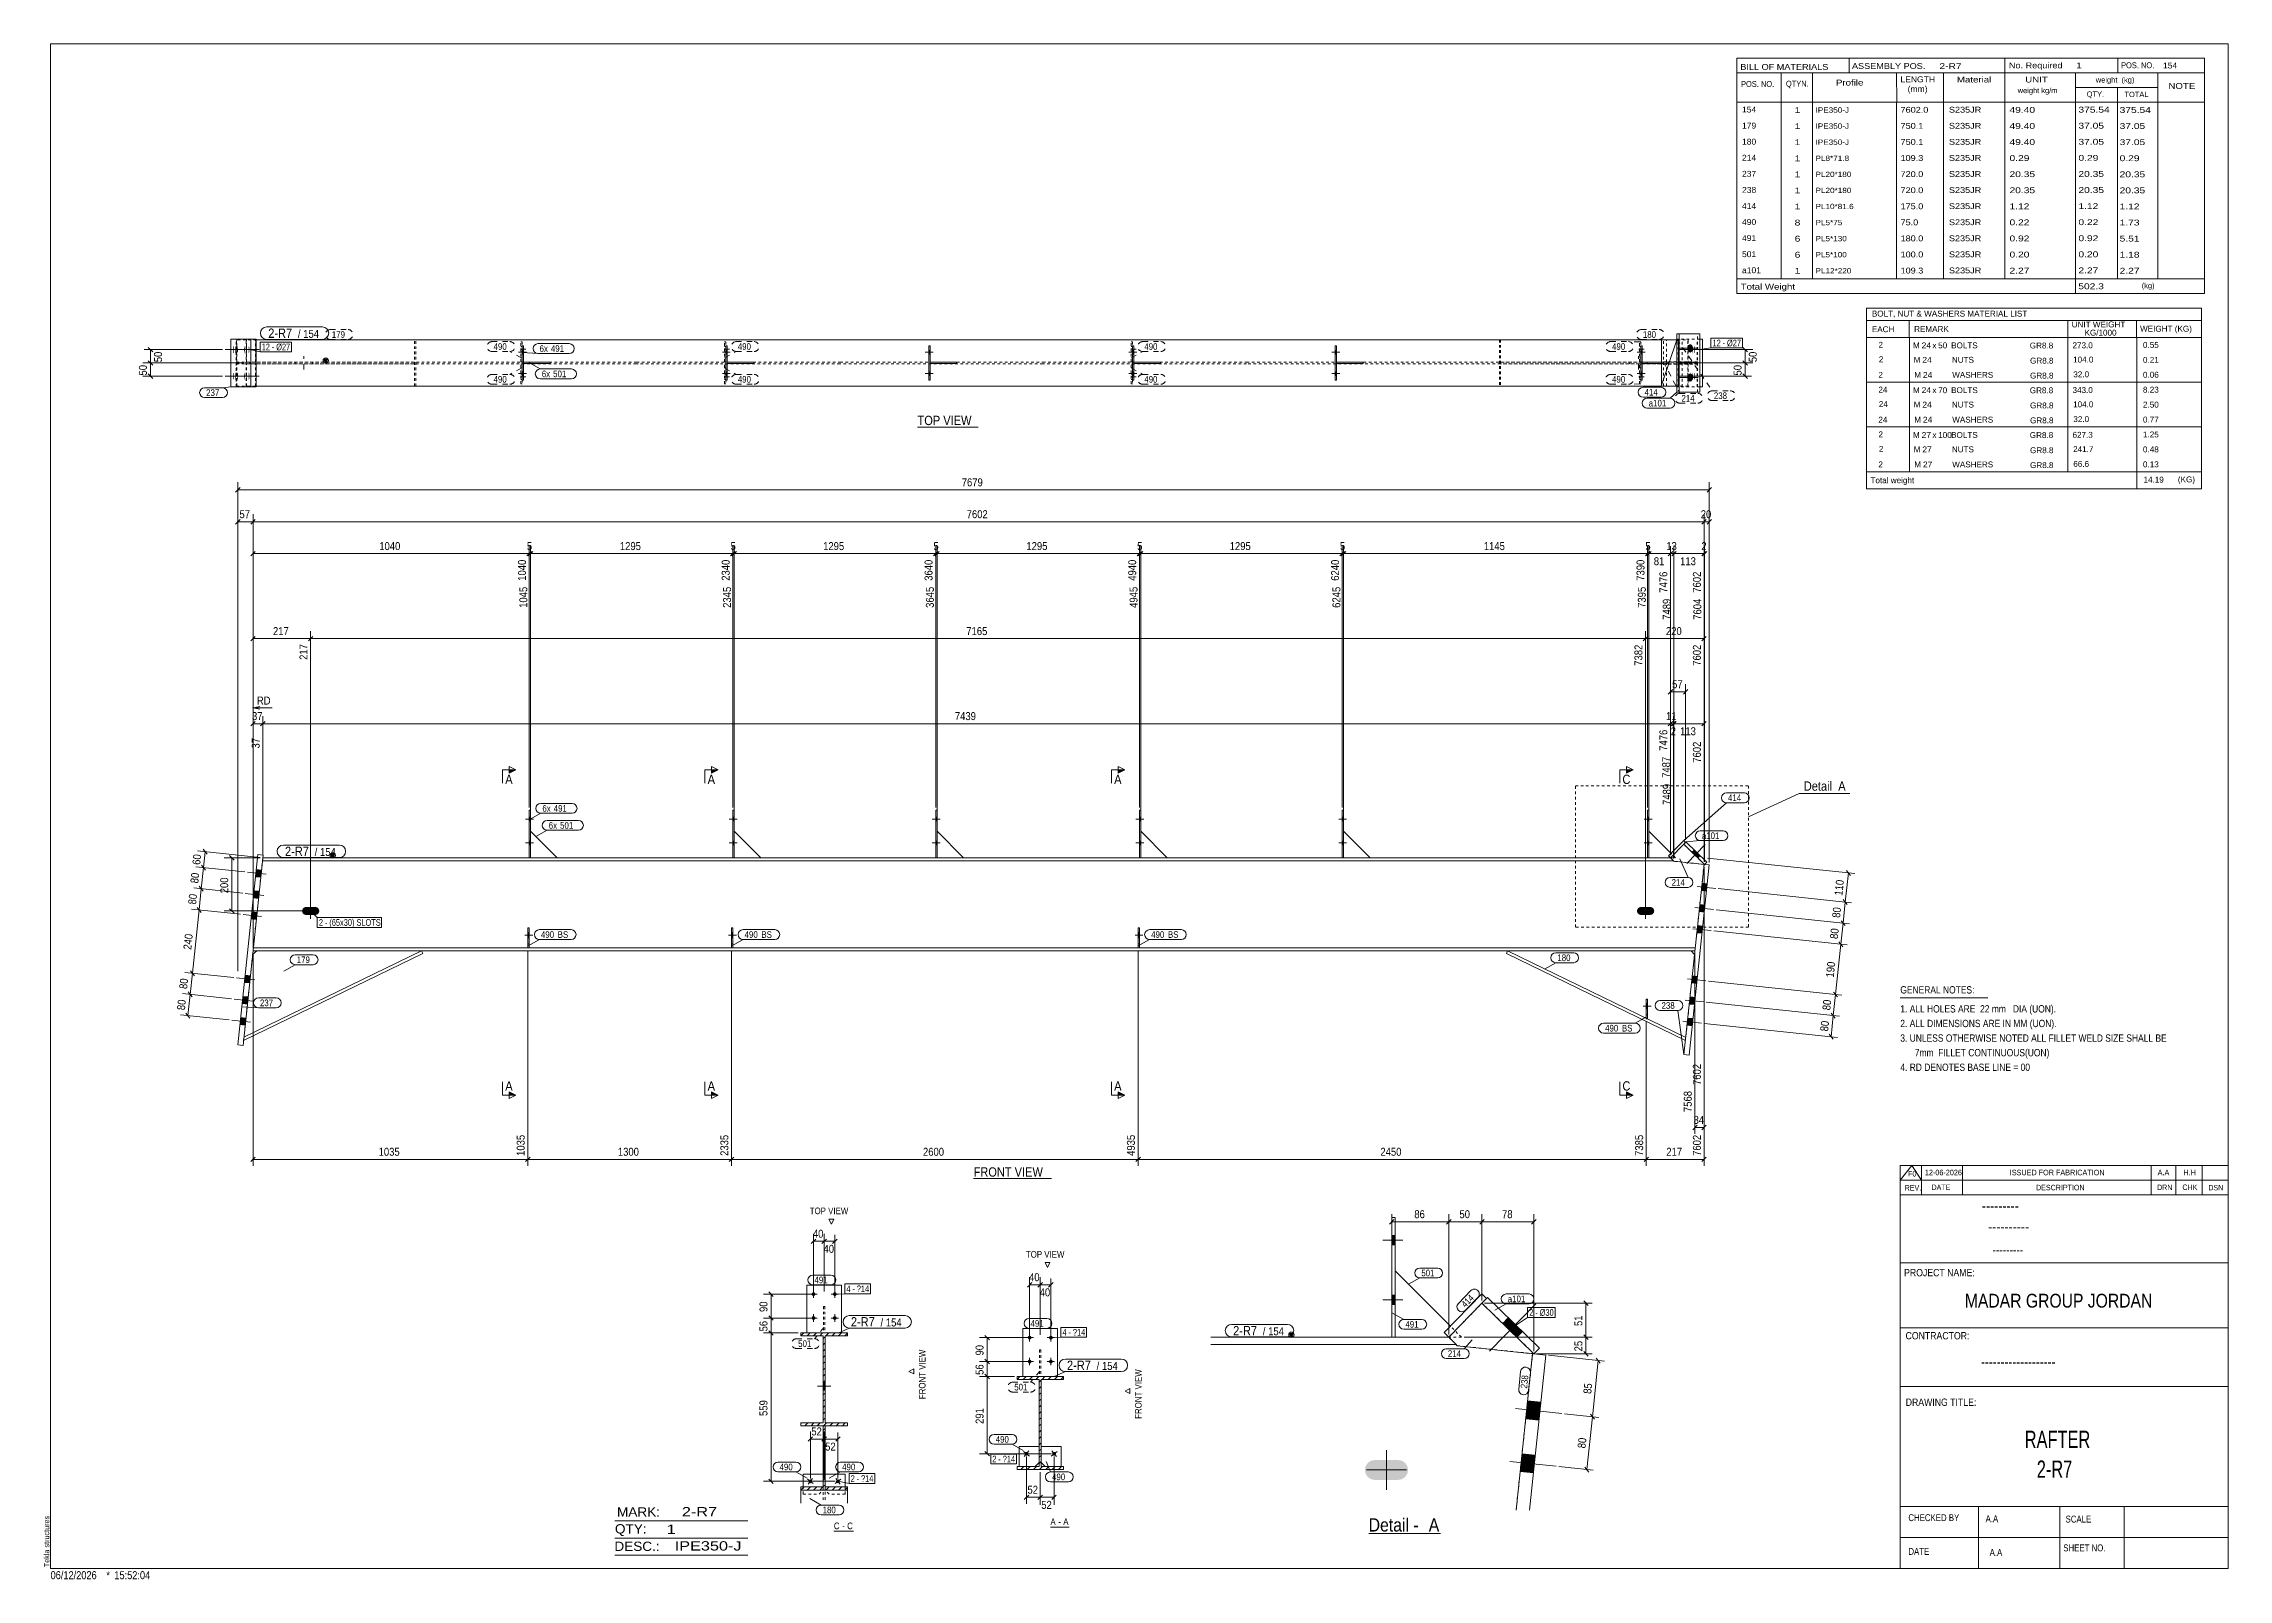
# Model space of a CAD drawing. Header units: millimetres. Extents: x 2 to 825, y 1 to 579.
import ezdxf

# ---------------------------------------------------------------- set-up
doc = ezdxf.new("R2010")
doc.units = ezdxf.units.MM
for name, pattern in [('XKITLINE00', [0]), ('XKITLINE01', [4, 1, -1, 1, -1]), ('XKITLINE02', [4, 2, -2])]:
    doc.linetypes.add(name, pattern=pattern)
for name, color, linetype, lineweight in [('Bolt', 3, 'Continuous', 0), ('BoltMark', 7, 'Continuous', 0), ('DetailSymbol', 3, 'Continuous', 0), ('Dimensions', 7, 'Continuous', 0), ('DrawingSheet', 5, 'Continuous', 0), ('OtherObjectType', 7, 'Continuous', 0), ('Part', 2, 'Continuous', 0), ('PartMark', 7, 'Continuous', 0), ('Section', 6, 'Continuous', 0)]:
    doc.layers.add(name, color=color, linetype=linetype, lineweight=lineweight)
doc.styles.add('@ARIAL_UNICODE_MS_BOLD', font='ARIAL.TTF')
doc.styles.add('ARIAL', font='ARIAL.TTF')
doc.styles.add('ARIAL_NARROW', font='ARIALN.TTF')
doc.styles.add('COMIC_SANS_MS_BOLD', font='COMICBD.TTF')
doc.styles.add('SWIS721_EX_BT', font='ARIAL.TTF')
doc.styles.add('SWISSE', font='ARIAL.TTF')

# ---------------------------------------------------------------- blocks, each defined once
blk = doc.blocks.new('*A1')
at = {"layer": 'Part', "color": 7, "linetype": 'XKITLINE00', "lineweight": 0}
for p, q in [((287.52, 92.6), (288.61, 93.7)), ((287.52, 92.6), (287.52, 92.6)), ((289.88, 92.6), (290.97, 93.7)), ((292.23, 92.6), (293.33, 93.7)), ((294.59, 92.6), (295.69, 93.7)), ((295.92, 91.57), (296.62, 92.27)), ((296.95, 92.6), (298.05, 93.7)), ((299.31, 92.6), (300.4, 93.7)), ((301.66, 92.6), (302.76, 93.7)), ((304.02, 92.6), (305.02, 93.6)), ((295.92, 89.21), (296.62, 89.91)), ((295.92, 86.86), (296.62, 87.56)), ((295.92, 84.5), (296.62, 85.2)), ((295.92, 82.14), (296.62, 82.84)), ((295.92, 79.78), (296.62, 80.48)), ((295.92, 77.43), (296.62, 78.13)), ((295.92, 75.07), (296.62, 75.77)), ((295.92, 72.71), (296.62, 73.41)), ((295.92, 70.36), (296.62, 71.06)), ((295.92, 68), (296.62, 68.7)), ((295.92, 65.64), (296.62, 66.34)), ((287.52, 59.6), (287.72, 59.8)), ((288.98, 58.7), (290.08, 59.8)), ((291.34, 58.7), (292.44, 59.8)), ((293.69, 58.7), (294.79, 59.8)), ((295.92, 63.28), (296.62, 63.98)), ((295.92, 60.93), (296.62, 61.63)), ((296.05, 58.7), (297.15, 59.8)), ((298.41, 58.7), (299.51, 59.8)), ((300.77, 58.7), (301.87, 59.8)), ((303.12, 58.7), (304.22, 59.8))]:
    blk.add_line(p, q, dxfattribs=at)
blk = doc.blocks.new('*A2')
at = {"layer": 'Part', "color": 7, "linetype": 'XKITLINE00', "lineweight": 0}
for p, q in [((296.62, 57.77), (295.92, 57.07)), ((296.62, 55.41), (295.92, 54.71)), ((296.62, 53.05), (295.92, 52.35)), ((296.62, 50.7), (295.92, 50)), ((296.62, 48.34), (295.92, 47.64)), ((296.62, 45.98), (295.92, 45.28)), ((296.62, 43.62), (295.92, 42.92)), ((296.62, 41.27), (295.92, 40.57)), ((288.74, 35.75), (287.52, 34.52)), ((291.1, 35.75), (289.88, 34.52)), ((293.46, 35.75), (292.23, 34.52)), ((295.83, 35.76), (294.59, 34.52)), ((296.62, 38.91), (295.92, 38.21)), ((296.62, 36.55), (295.92, 35.85)), ((298.17, 35.75), (296.95, 34.52)), ((300.53, 35.75), (299.31, 34.52)), ((302.89, 35.75), (301.66, 34.52)), ((305.02, 35.52), (304.02, 34.52))]:
    blk.add_line(p, q, dxfattribs=at)
blk = doc.blocks.new('*A3')
at = {"layer": 'Part', "color": 7, "linetype": 'XKITLINE00', "lineweight": 0}
for p, q in [((368.89, 76.22), (369.99, 77.32)), ((368.89, 76.22), (368.89, 76.22)), ((371.25, 76.22), (372.35, 77.32)), ((373.61, 76.22), (374.71, 77.32)), ((375.96, 76.22), (377.06, 77.32)), ((377.29, 75.19), (377.99, 75.89)), ((378.32, 76.22), (379.42, 77.32)), ((380.68, 76.22), (381.78, 77.32)), ((383.04, 76.22), (384.14, 77.32)), ((385.39, 76.22), (386.39, 77.22)), ((377.29, 72.84), (377.99, 73.54)), ((377.29, 70.48), (377.99, 71.18)), ((377.29, 68.12), (377.99, 68.82)), ((377.29, 65.77), (377.99, 66.47)), ((377.29, 63.41), (377.99, 64.11)), ((377.29, 61.05), (377.99, 61.75)), ((377.29, 58.69), (377.99, 59.39)), ((377.29, 56.34), (377.99, 57.04)), ((377.29, 53.98), (377.99, 54.68)), ((377.29, 51.62), (377.99, 52.32)), ((377.29, 49.26), (377.99, 49.96)), ((368.9, 43.22), (369.1, 43.42)), ((370.35, 42.32), (371.45, 43.42)), ((372.71, 42.32), (373.81, 43.42)), ((375.07, 42.32), (376.17, 43.42)), ((377.29, 46.91), (377.99, 47.61)), ((377.29, 44.55), (377.99, 45.25)), ((377.42, 42.32), (378.52, 43.42)), ((379.78, 42.32), (380.88, 43.42)), ((382.14, 42.32), (383.24, 43.42)), ((384.5, 42.32), (385.6, 43.42))]:
    blk.add_line(p, q, dxfattribs=at)
blk = doc.blocks.new('*A4')
at = {"layer": 'Bolt'}
for points in [[(106.17, 252.54), (106.05, 251.97), (105.73, 251.48), (105.24, 251.15), (104.67, 251.04), (101.17, 251.04), (100.59, 251.15), (100.11, 251.48), (99.78, 251.97), (99.67, 252.54), (99.78, 253.11), (100.11, 253.6), (100.59, 253.93), (101.17, 254.04), (104.67, 254.04), (105.24, 253.93), (105.73, 253.6), (106.05, 253.11)], [(608.83, 252.54), (608.71, 251.97), (608.39, 251.48), (607.9, 251.15), (607.33, 251.04), (603.83, 251.04), (603.25, 251.15), (602.77, 251.48), (602.44, 251.97), (602.33, 252.54), (602.44, 253.11), (602.77, 253.6), (603.25, 253.93), (603.83, 254.04), (607.33, 254.04), (607.9, 253.93), (608.39, 253.6), (608.71, 253.11)]]:
    blk.add_hatch(color=3, dxfattribs=at).paths.add_polyline_path(points, flags=17)
at = {"layer": 'Bolt', "color": 3, "linetype": 'XKITLINE00', "lineweight": 0}
for p, q in [((102.92, 249.54), (102.92, 255.54)), ((605.58, 249.54), (605.58, 255.54)), ((99.92, 252.54), (105.92, 252.54)), ((602.58, 252.54), (608.58, 252.54))]:
    blk.add_line(p, q, dxfattribs=at)
blk = doc.blocks.new('*A5')
at = {"layer": 'Bolt', "color": 3, "linetype": 'XKITLINE02', "lineweight": 0}
for p, q in [((263.25, 243.44), (260.25, 243.44)), ((261.9, 244.42), (261.4, 244.42)), ((261.9, 242.46), (261.4, 242.46))]:
    blk.add_line(p, q, dxfattribs=at)
blk = doc.blocks.new('*A6')
at = {"layer": 'Bolt'}
blk.add_hatch(color=3, dxfattribs=at).paths.add_polyline_path([(414.98, 242.46), (414.48, 242.46), (414.48, 244.42), (414.98, 244.42)], flags=17)
at = {"layer": 'Bolt', "color": 3, "linetype": 'XKITLINE00', "lineweight": 0}
for p, q in [((416.33, 243.44), (413.33, 243.44)), ((414.98, 244.42), (414.48, 244.42)), ((414.98, 242.46), (414.48, 242.46))]:
    blk.add_line(p, q, dxfattribs=at)
blk = doc.blocks.new('*A7')
at = {"layer": 'Bolt', "color": 3, "linetype": 'XKITLINE02', "lineweight": 0}
for p, q in [((416.33, 243.44), (413.33, 243.44)), ((414.98, 244.42), (414.48, 244.42)), ((414.98, 242.46), (414.48, 242.46))]:
    blk.add_line(p, q, dxfattribs=at)
blk = doc.blocks.new('*A8')
at = {"layer": 'Bolt'}
for points in [[(338.28, 287.84), (338.78, 287.84), (338.78, 286.44), (338.28, 286.44)], [(338.28, 287.84), (338.78, 287.84), (338.78, 286.44), (338.28, 286.44)], [(338.28, 278.84), (338.78, 278.84), (338.78, 277.44), (338.28, 277.44)], [(338.28, 278.84), (338.78, 278.84), (338.78, 277.44), (338.28, 277.44)]]:
    blk.add_hatch(color=3, dxfattribs=at).paths.add_polyline_path(points, flags=17)
at = {"layer": 'Bolt', "color": 3, "linetype": 'XKITLINE00', "lineweight": 0}
for p, q in [((339.94, 287.14), (336.94, 287.14)), ((339.94, 287.14), (336.94, 287.14)), ((338.78, 287.84), (338.28, 287.84)), ((338.78, 287.84), (338.28, 287.84)), ((338.78, 286.44), (338.28, 286.44)), ((338.78, 286.44), (338.28, 286.44)), ((339.94, 278.14), (336.94, 278.14)), ((339.94, 278.14), (336.94, 278.14)), ((338.78, 278.84), (338.28, 278.84)), ((338.78, 278.84), (338.28, 278.84)), ((338.78, 277.44), (338.28, 277.44)), ((338.78, 277.44), (338.28, 277.44))]:
    blk.add_line(p, q, dxfattribs=at)
blk = doc.blocks.new('*A9')
at = {"layer": 'Bolt'}
blk.add_hatch(color=3, dxfattribs=at).paths.add_polyline_path([(606.36, 215.7), (605.86, 215.7), (605.86, 217.66), (606.36, 217.66)], flags=17)
at = {"layer": 'Bolt', "color": 3, "linetype": 'XKITLINE00', "lineweight": 0}
for p, q in [((607.71, 216.68), (604.71, 216.68)), ((606.36, 217.66), (605.86, 217.66)), ((606.36, 215.7), (605.86, 215.7))]:
    blk.add_line(p, q, dxfattribs=at)
blk = doc.blocks.new('*A10')
at = {"layer": 'Bolt'}
blk.add_hatch(color=3, dxfattribs=at).paths.add_polyline_path([(261.9, 242.46), (261.4, 242.46), (261.4, 244.42), (261.9, 244.42)], flags=17)
at = {"layer": 'Bolt', "color": 3, "linetype": 'XKITLINE00', "lineweight": 0}
for p, q in [((263.25, 243.44), (260.25, 243.44)), ((261.9, 244.42), (261.4, 244.42)), ((261.9, 242.46), (261.4, 242.46))]:
    blk.add_line(p, q, dxfattribs=at)
blk = doc.blocks.new('*A11')
at = {"layer": 'Bolt'}
for points in [[(491.36, 287.84), (491.86, 287.84), (491.86, 286.44), (491.36, 286.44)], [(491.36, 287.84), (491.86, 287.84), (491.86, 286.44), (491.36, 286.44)], [(491.36, 278.84), (491.86, 278.84), (491.86, 277.44), (491.36, 277.44)], [(491.36, 278.84), (491.86, 278.84), (491.86, 277.44), (491.36, 277.44)]]:
    blk.add_hatch(color=3, dxfattribs=at).paths.add_polyline_path(points, flags=17)
at = {"layer": 'Bolt', "color": 3, "linetype": 'XKITLINE00', "lineweight": 0}
for p, q in [((493.02, 287.14), (490.02, 287.14)), ((493.02, 287.14), (490.02, 287.14)), ((491.86, 287.84), (491.36, 287.84)), ((491.86, 287.84), (491.36, 287.84)), ((491.86, 286.44), (491.36, 286.44)), ((491.86, 286.44), (491.36, 286.44)), ((493.02, 278.14), (490.02, 278.14)), ((493.02, 278.14), (490.02, 278.14)), ((491.86, 278.84), (491.36, 278.84)), ((491.86, 278.84), (491.36, 278.84)), ((491.86, 277.44), (491.36, 277.44)), ((491.86, 277.44), (491.36, 277.44))]:
    blk.add_line(p, q, dxfattribs=at)
blk = doc.blocks.new('*A12')
at = {"layer": 'Bolt'}
for points in [[(414.98, 287.84), (415.48, 287.84), (415.48, 286.44), (414.98, 286.44)], [(414.98, 287.84), (415.48, 287.84), (415.48, 286.44), (414.98, 286.44)], [(414.98, 278.84), (415.48, 278.84), (415.48, 277.44), (414.98, 277.44)], [(414.98, 278.84), (415.48, 278.84), (415.48, 277.44), (414.98, 277.44)]]:
    blk.add_hatch(color=3, dxfattribs=at).paths.add_polyline_path(points, flags=17)
at = {"layer": 'Bolt', "color": 3, "linetype": 'XKITLINE00', "lineweight": 0}
for p, q in [((416.64, 287.14), (413.64, 287.14)), ((416.64, 287.14), (413.64, 287.14)), ((415.48, 287.84), (414.98, 287.84)), ((415.48, 287.84), (414.98, 287.84)), ((415.48, 286.44), (414.98, 286.44)), ((415.48, 286.44), (414.98, 286.44)), ((416.64, 278.14), (413.64, 278.14)), ((416.64, 278.14), (413.64, 278.14)), ((415.48, 278.84), (414.98, 278.84)), ((415.48, 278.84), (414.98, 278.84)), ((415.48, 277.44), (414.98, 277.44)), ((415.48, 277.44), (414.98, 277.44))]:
    blk.add_line(p, q, dxfattribs=at)
blk = doc.blocks.new('*A13')
at = {"layer": 'Bolt'}
for points in [[(261.9, 287.84), (262.4, 287.84), (262.4, 286.44), (261.9, 286.44)], [(261.9, 287.84), (262.4, 287.84), (262.4, 286.44), (261.9, 286.44)], [(261.9, 278.84), (262.4, 278.84), (262.4, 277.44), (261.9, 277.44)], [(261.9, 278.84), (262.4, 278.84), (262.4, 277.44), (261.9, 277.44)]]:
    blk.add_hatch(color=3, dxfattribs=at).paths.add_polyline_path(points, flags=17)
at = {"layer": 'Bolt', "color": 3, "linetype": 'XKITLINE00', "lineweight": 0}
for p, q in [((263.56, 287.14), (260.56, 287.14)), ((263.56, 287.14), (260.56, 287.14)), ((262.4, 287.84), (261.9, 287.84)), ((262.4, 287.84), (261.9, 287.84)), ((262.4, 286.44), (261.9, 286.44)), ((262.4, 286.44), (261.9, 286.44)), ((263.56, 278.14), (260.56, 278.14)), ((263.56, 278.14), (260.56, 278.14)), ((262.4, 278.84), (261.9, 278.84)), ((262.4, 278.84), (261.9, 278.84)), ((262.4, 277.44), (261.9, 277.44)), ((262.4, 277.44), (261.9, 277.44))]:
    blk.add_line(p, q, dxfattribs=at)
blk = doc.blocks.new('*A14')
at = {"layer": 'Bolt', "color": 3, "linetype": 'XKITLINE02', "lineweight": 0}
for p, q in [((607.71, 216.68), (604.71, 216.68)), ((606.36, 217.66), (605.86, 217.66)), ((606.36, 215.7), (605.86, 215.7))]:
    blk.add_line(p, q, dxfattribs=at)
blk = doc.blocks.new('*A15')
at = {"layer": 'Bolt'}
for points in [[(606.36, 287.84), (606.86, 287.84), (606.86, 286.44), (606.36, 286.44)], [(606.36, 287.84), (606.86, 287.84), (606.86, 286.44), (606.36, 286.44)], [(606.36, 278.84), (606.86, 278.84), (606.86, 277.44), (606.36, 277.44)], [(606.36, 278.84), (606.86, 278.84), (606.86, 277.44), (606.36, 277.44)]]:
    blk.add_hatch(color=3, dxfattribs=at).paths.add_polyline_path(points, flags=17)
at = {"layer": 'Bolt', "color": 3, "linetype": 'XKITLINE00', "lineweight": 0}
for p, q in [((608.02, 287.14), (605.02, 287.14)), ((608.02, 287.14), (605.02, 287.14)), ((606.86, 287.84), (606.36, 287.84)), ((606.86, 287.84), (606.36, 287.84)), ((606.86, 286.44), (606.36, 286.44)), ((606.86, 286.44), (606.36, 286.44)), ((608.02, 278.14), (605.02, 278.14)), ((608.02, 278.14), (605.02, 278.14)), ((606.86, 278.84), (606.36, 278.84)), ((606.86, 278.84), (606.36, 278.84)), ((606.86, 277.44), (606.36, 277.44)), ((606.86, 277.44), (606.36, 277.44))]:
    blk.add_line(p, q, dxfattribs=at)
blk = doc.blocks.new('*A16')
at = {"layer": 'Bolt'}
for points in [[(185.2, 287.84), (185.7, 287.84), (185.7, 286.44), (185.2, 286.44)], [(185.2, 287.84), (185.7, 287.84), (185.7, 286.44), (185.2, 286.44)], [(185.2, 278.84), (185.7, 278.84), (185.7, 277.44), (185.2, 277.44)], [(185.2, 278.84), (185.7, 278.84), (185.7, 277.44), (185.2, 277.44)]]:
    blk.add_hatch(color=3, dxfattribs=at).paths.add_polyline_path(points, flags=17)
at = {"layer": 'Bolt', "color": 3, "linetype": 'XKITLINE00', "lineweight": 0}
for p, q in [((186.86, 287.14), (183.86, 287.14)), ((186.86, 287.14), (183.86, 287.14)), ((185.7, 287.84), (185.2, 287.84)), ((185.7, 287.84), (185.2, 287.84)), ((185.7, 286.44), (185.2, 286.44)), ((185.7, 286.44), (185.2, 286.44)), ((186.86, 278.14), (183.86, 278.14)), ((186.86, 278.14), (183.86, 278.14)), ((185.7, 278.84), (185.2, 278.84)), ((185.7, 278.84), (185.2, 278.84)), ((185.7, 277.44), (185.2, 277.44)), ((185.7, 277.44), (185.2, 277.44))]:
    blk.add_line(p, q, dxfattribs=at)
blk = doc.blocks.new('*A17')
at = {"layer": 'Bolt'}
blk.add_hatch(color=3, dxfattribs=at).paths.add_polyline_path([(185.2, 242.46), (184.7, 242.46), (184.7, 244.42), (185.2, 244.42)], flags=17)
at = {"layer": 'Bolt', "color": 3, "linetype": 'XKITLINE00', "lineweight": 0}
for p, q in [((186.55, 243.44), (183.55, 243.44)), ((185.2, 244.42), (184.7, 244.42)), ((185.2, 242.46), (184.7, 242.46))]:
    blk.add_line(p, q, dxfattribs=at)
blk = doc.blocks.new('*A18')
at = {"layer": 'Bolt', "color": 3, "linetype": 'XKITLINE02', "lineweight": 0}
for p, q in [((186.55, 243.44), (183.55, 243.44)), ((185.2, 244.42), (184.7, 244.42)), ((185.2, 242.46), (184.7, 242.46))]:
    blk.add_line(p, q, dxfattribs=at)
blk = doc.blocks.new('*A19')
at = {"layer": 'Bolt'}
for points in [[(84.14, 265.23), (82.15, 265.44), (82.44, 268.13), (84.43, 267.92)], [(84.14, 265.23), (82.15, 265.44), (82.44, 268.13), (84.43, 267.92)], [(83.3, 257.27), (81.31, 257.48), (81.6, 260.17), (83.59, 259.96)], [(83.3, 257.27), (81.31, 257.48), (81.6, 260.17), (83.59, 259.96)], [(82.46, 249.32), (80.48, 249.53), (80.76, 252.21), (82.75, 252)], [(82.46, 249.32), (80.48, 249.53), (80.76, 252.21), (82.75, 252)], [(79.95, 225.45), (77.96, 225.66), (78.24, 228.35), (80.23, 228.14)], [(79.95, 225.45), (77.96, 225.66), (78.24, 228.35), (80.23, 228.14)], [(79.11, 217.5), (77.12, 217.71), (77.4, 220.39), (79.39, 220.18)], [(79.11, 217.5), (77.12, 217.71), (77.4, 220.39), (79.39, 220.18)], [(78.27, 209.54), (76.28, 209.75), (76.56, 212.43), (78.55, 212.22)], [(78.27, 209.54), (76.28, 209.75), (76.56, 212.43), (78.55, 212.22)]]:
    blk.add_hatch(color=3, dxfattribs=at).paths.add_polyline_path(points, flags=17)
at = {"layer": 'Bolt', "color": 3, "linetype": 'XKITLINE00', "lineweight": 0}
for p, q in [((79.16, 267.11), (86.12, 266.38)), ((79.16, 267.11), (86.12, 266.38)), ((82.15, 265.44), (84.14, 265.23)), ((82.15, 265.44), (84.14, 265.23)), ((82.44, 268.13), (84.43, 267.92)), ((82.44, 268.13), (84.43, 267.92)), ((78.32, 259.16), (85.29, 258.42)), ((78.32, 259.16), (85.29, 258.42)), ((81.31, 257.48), (83.3, 257.27)), ((81.31, 257.48), (83.3, 257.27)), ((81.6, 260.17), (83.59, 259.96)), ((81.6, 260.17), (83.59, 259.96)), ((77.48, 251.2), (84.45, 250.47)), ((77.48, 251.2), (84.45, 250.47)), ((80.48, 249.53), (82.46, 249.32)), ((80.48, 249.53), (82.46, 249.32)), ((80.76, 252.21), (82.75, 252)), ((80.76, 252.21), (82.75, 252)), ((74.97, 227.33), (81.93, 226.6)), ((74.97, 227.33), (81.93, 226.6)), ((77.96, 225.66), (79.95, 225.45)), ((77.96, 225.66), (79.95, 225.45)), ((78.24, 228.35), (80.23, 228.14)), ((78.24, 228.35), (80.23, 228.14)), ((74.13, 219.38), (81.09, 218.64)), ((74.13, 219.38), (81.09, 218.64)), ((77.12, 217.71), (79.11, 217.5)), ((77.12, 217.71), (79.11, 217.5)), ((77.4, 220.39), (79.39, 220.18)), ((77.4, 220.39), (79.39, 220.18)), ((73.29, 211.42), (80.25, 210.69)), ((73.29, 211.42), (80.25, 210.69)), ((76.28, 209.75), (78.27, 209.54)), ((76.28, 209.75), (78.27, 209.54)), ((76.56, 212.43), (78.55, 212.22)), ((76.56, 212.43), (78.55, 212.22))]:
    blk.add_line(p, q, dxfattribs=at)
blk = doc.blocks.new('*A20')
at = {"layer": 'Bolt'}
for points in [[(628.54, 260.05), (626.55, 260.26), (626.84, 262.94), (628.83, 262.73)], [(628.54, 260.05), (626.55, 260.26), (626.84, 262.94), (628.83, 262.73)], [(626.86, 244.14), (624.88, 244.35), (625.16, 247.03), (627.15, 246.82)], [(626.86, 244.14), (624.88, 244.35), (625.16, 247.03), (627.15, 246.82)], [(627.7, 252.09), (625.71, 252.3), (626, 254.99), (627.99, 254.78)], [(627.7, 252.09), (625.71, 252.3), (626, 254.99), (627.99, 254.78)], [(624.87, 225.24), (622.88, 225.45), (623.17, 228.14), (625.15, 227.93)], [(624.87, 225.24), (622.88, 225.45), (623.17, 228.14), (625.15, 227.93)], [(624.03, 217.29), (622.04, 217.5), (622.33, 220.18), (624.32, 219.97)], [(624.03, 217.29), (622.04, 217.5), (622.33, 220.18), (624.32, 219.97)], [(623.19, 209.33), (621.2, 209.54), (621.49, 212.22), (623.48, 212.01)], [(623.19, 209.33), (621.2, 209.54), (621.49, 212.22), (623.48, 212.01)]]:
    blk.add_hatch(color=3, dxfattribs=at).paths.add_polyline_path(points, flags=17)
at = {"layer": 'Bolt', "color": 3, "linetype": 'XKITLINE00', "lineweight": 0}
for p, q in [((631.97, 261.04), (625, 261.78)), ((631.97, 261.04), (625, 261.78)), ((628.54, 260.05), (626.55, 260.26)), ((628.54, 260.05), (626.55, 260.26)), ((628.83, 262.73), (626.84, 262.94)), ((628.83, 262.73), (626.84, 262.94)), ((631.13, 253.09), (624.17, 253.82)), ((631.13, 253.09), (624.17, 253.82)), ((627.15, 246.82), (625.16, 247.03)), ((627.15, 246.82), (625.16, 247.03)), ((627.7, 252.09), (625.71, 252.3)), ((627.7, 252.09), (625.71, 252.3)), ((627.99, 254.78), (626, 254.99)), ((627.99, 254.78), (626, 254.99)), ((630.29, 245.13), (623.33, 245.87)), ((630.29, 245.13), (623.33, 245.87)), ((626.86, 244.14), (624.88, 244.35)), ((626.86, 244.14), (624.88, 244.35)), ((628.29, 226.24), (621.33, 226.97)), ((628.29, 226.24), (621.33, 226.97)), ((624.87, 225.24), (622.88, 225.45)), ((624.87, 225.24), (622.88, 225.45)), ((625.15, 227.93), (623.17, 228.14)), ((625.15, 227.93), (623.17, 228.14)), ((627.46, 218.28), (620.49, 219.02)), ((627.46, 218.28), (620.49, 219.02)), ((624.03, 217.29), (622.04, 217.5)), ((624.03, 217.29), (622.04, 217.5)), ((624.32, 219.97), (622.33, 220.18)), ((624.32, 219.97), (622.33, 220.18)), ((626.62, 210.33), (619.65, 211.06)), ((626.62, 210.33), (619.65, 211.06)), ((623.19, 209.33), (621.2, 209.54)), ((623.19, 209.33), (621.2, 209.54)), ((623.48, 212.01), (621.49, 212.22)), ((623.48, 212.01), (621.49, 212.22))]:
    blk.add_line(p, q, dxfattribs=at)
blk = doc.blocks.new('*A21')
at = {"layer": 'Bolt'}
blk.add_hatch(color=3, dxfattribs=at).paths.add_polyline_path([(626.07, 273.38), (625.23, 272.52), (623.08, 274.61), (623.92, 275.47)], flags=17)
blk.add_hatch(color=3, dxfattribs=at).paths.add_polyline_path([(626.07, 273.38), (625.23, 272.52), (623.08, 274.61), (623.92, 275.47)], flags=17)
at = {"layer": 'Bolt', "color": 3, "linetype": 'XKITLINE00', "lineweight": 0}
for p, q in [((628.06, 277.57), (621.08, 270.41)), ((628.06, 277.57), (621.08, 270.41)), ((623.92, 275.47), (623.08, 274.61)), ((623.92, 275.47), (623.08, 274.61)), ((626.07, 273.38), (625.23, 272.52)), ((626.07, 273.38), (625.23, 272.52))]:
    blk.add_line(p, q, dxfattribs=at)
blk = doc.blocks.new('*A22')
at = {"layer": 'Part'}
blk.add_hatch(color=2, dxfattribs=at).paths.add_polyline_path([(110.42, 273.94), (112.02, 273.94), (111.22, 272.54)], flags=17)
at = {"layer": 'Part', "color": 7, "linetype": 'XKITLINE01', "lineweight": 0}
for p, q in [((84.91, 272.54), (81.22, 237.54)), ((228.1, 272.54), (84.91, 272.54)), ((304.8, 272.54), (228.2, 272.54)), ((381.18, 272.54), (304.9, 272.54)), ((457.88, 272.54), (381.28, 272.54)), ((614.96, 272.53), (457.98, 272.54)), ((614.96, 272.54), (614.96, 272.53)), ((616.25, 271.25), (614.96, 272.53)), ((627.59, 270.05), (616.25, 271.25)), ((624.16, 237.54), (627.59, 270.05))]:
    blk.add_line(p, q, dxfattribs=at)
at = {"layer": 'Part', "color": 2, "linetype": 'XKITLINE00', "lineweight": 0}
for p, q in [((84.91, 272.54), (228.1, 272.54)), ((111.22, 272.54), (110.42, 273.94)), ((110.42, 273.94), (112.02, 273.94)), ((112.02, 273.94), (111.22, 272.54)), ((228.2, 272.54), (304.8, 272.54)), ((304.9, 272.54), (381.18, 272.54)), ((381.28, 272.54), (457.88, 272.54)), ((457.98, 272.54), (614.96, 272.54)), ((616.05, 271.44), (614.96, 272.54)), ((228.1, 271.44), (84.8, 271.44)), ((304.8, 271.44), (228.2, 271.44)), ((381.18, 271.44), (304.9, 271.44)), ((457.88, 271.44), (381.28, 271.44)), ((616.05, 271.44), (457.98, 271.44)), ((228.1, 238.64), (81.34, 238.64)), ((304.8, 238.64), (228.2, 238.64)), ((381.18, 238.64), (304.9, 238.64)), ((457.88, 238.64), (381.28, 238.64)), ((624.27, 238.64), (457.98, 238.64)), ((81.22, 237.54), (228.1, 237.54)), ((228.2, 237.54), (304.8, 237.54)), ((304.9, 237.54), (381.18, 237.54)), ((381.28, 237.54), (457.88, 237.54)), ((457.98, 237.54), (624.16, 237.54))]:
    blk.add_line(p, q, dxfattribs=at)
blk.add_circle((111.22, 273.44), 1, dxfattribs=at)
blk = doc.blocks.new('*A23')
at = {"layer": 'Part', "color": 7, "linetype": 'XKITLINE01', "lineweight": 0}
for p, q in [((261.4, 246.14), (261.4, 238.64)), ((261.9, 246.14), (261.4, 246.14)), ((261.4, 240.14), (261.9, 240.14)), ((261.4, 238.64), (261.9, 238.64)), ((261.9, 238.64), (261.9, 246.14))]:
    blk.add_line(p, q, dxfattribs=at)
blk = doc.blocks.new('*A24')
at = {"layer": 'Part', "color": 2, "linetype": 'XKITLINE00', "lineweight": 0}
blk.add_line((501.86, 272.54), (491.86, 282.54), dxfattribs=at)
at = {"layer": 'Part', "color": 7, "linetype": 'XKITLINE01', "lineweight": 0}
for p, q in [((491.86, 282.54), (491.86, 272.54)), ((491.86, 272.54), (501.86, 272.54))]:
    blk.add_line(p, q, dxfattribs=at)
blk = doc.blocks.new('*A25')
at = {"layer": 'Part', "color": 2, "linetype": 'XKITLINE00', "lineweight": 0}
blk.add_line((425.48, 272.54), (415.48, 282.54), dxfattribs=at)
at = {"layer": 'Part', "color": 7, "linetype": 'XKITLINE01', "lineweight": 0}
for p, q in [((415.48, 282.54), (415.48, 272.54)), ((415.48, 272.54), (425.48, 272.54))]:
    blk.add_line(p, q, dxfattribs=at)
blk = doc.blocks.new('*A26')
at = {"layer": 'Part', "color": 2, "linetype": 'XKITLINE00', "lineweight": 0}
for p, q in [((414.48, 238.64), (414.48, 246.14)), ((414.48, 246.14), (414.98, 246.14)), ((414.98, 246.14), (414.98, 238.64))]:
    blk.add_line(p, q, dxfattribs=at)
at = {"layer": 'Part', "color": 7, "linetype": 'XKITLINE01', "lineweight": 0}
for p, q in [((414.48, 240.14), (414.98, 240.14)), ((414.98, 238.64), (414.48, 238.64))]:
    blk.add_line(p, q, dxfattribs=at)
blk = doc.blocks.new('*A27')
at = {"layer": 'Part', "color": 7, "linetype": 'XKITLINE01', "lineweight": 0}
for p, q in [((414.48, 246.14), (414.48, 238.64)), ((414.98, 246.14), (414.48, 246.14)), ((414.48, 240.14), (414.98, 240.14)), ((414.48, 238.64), (414.98, 238.64)), ((414.98, 238.64), (414.98, 246.14))]:
    blk.add_line(p, q, dxfattribs=at)
blk = doc.blocks.new('*A28')
at = {"layer": 'Part', "color": 2, "linetype": 'XKITLINE00', "lineweight": 0}
for p, q in [((338.28, 272.54), (338.28, 290.54)), ((338.28, 290.54), (338.78, 290.54)), ((338.78, 290.54), (338.78, 272.54))]:
    blk.add_line(p, q, dxfattribs=at)
at = {"layer": 'Part', "color": 7, "linetype": 'XKITLINE01', "lineweight": 0}
blk.add_line((338.78, 272.54), (338.28, 272.54), dxfattribs=at)
blk = doc.blocks.new('*A29')
at = {"layer": 'Part', "color": 2, "linetype": 'XKITLINE00', "lineweight": 0}
for p, q in [((606.36, 219.38), (605.86, 219.38)), ((605.86, 219.38), (605.86, 212.12)), ((606.36, 219.38), (606.36, 211.88))]:
    blk.add_line(p, q, dxfattribs=at)
at = {"layer": 'Part', "color": 7, "linetype": 'XKITLINE01', "lineweight": 0}
for p, q in [((605.86, 213.38), (606.36, 213.38)), ((605.86, 211.88), (605.86, 212.12)), ((606.36, 211.88), (605.86, 211.88))]:
    blk.add_line(p, q, dxfattribs=at)
blk = doc.blocks.new('*A30')
at = {"layer": 'Part', "color": 2, "linetype": 'XKITLINE00', "lineweight": 0}
blk.add_line((272.4, 272.54), (262.4, 282.54), dxfattribs=at)
at = {"layer": 'Part', "color": 7, "linetype": 'XKITLINE01', "lineweight": 0}
for p, q in [((262.4, 282.54), (262.4, 272.54)), ((262.4, 272.54), (272.4, 272.54))]:
    blk.add_line(p, q, dxfattribs=at)
blk = doc.blocks.new('*A31')
at = {"layer": 'Part', "color": 2, "linetype": 'XKITLINE00', "lineweight": 0}
for p, q in [((261.4, 238.64), (261.4, 246.14)), ((261.4, 246.14), (261.9, 246.14)), ((261.9, 246.14), (261.9, 238.64))]:
    blk.add_line(p, q, dxfattribs=at)
at = {"layer": 'Part', "color": 7, "linetype": 'XKITLINE01', "lineweight": 0}
for p, q in [((261.4, 240.14), (261.9, 240.14)), ((261.9, 238.64), (261.4, 238.64))]:
    blk.add_line(p, q, dxfattribs=at)
blk = doc.blocks.new('*A32')
at = {"layer": 'Part', "color": 2, "linetype": 'XKITLINE00', "lineweight": 0}
for p, q in [((491.86, 290.54), (491.36, 290.54)), ((491.36, 290.54), (491.36, 272.54)), ((491.86, 272.54), (491.86, 290.54))]:
    blk.add_line(p, q, dxfattribs=at)
at = {"layer": 'Part', "color": 7, "linetype": 'XKITLINE01', "lineweight": 0}
blk.add_line((491.36, 272.54), (491.86, 272.54), dxfattribs=at)
blk = doc.blocks.new('*A33')
at = {"layer": 'Part', "color": 2, "linetype": 'XKITLINE00', "lineweight": 0}
for p, q in [((415.48, 290.54), (414.98, 290.54)), ((414.98, 290.54), (414.98, 272.54)), ((415.48, 272.54), (415.48, 290.54))]:
    blk.add_line(p, q, dxfattribs=at)
at = {"layer": 'Part', "color": 7, "linetype": 'XKITLINE01', "lineweight": 0}
blk.add_line((414.98, 272.54), (415.48, 272.54), dxfattribs=at)
blk = doc.blocks.new('*A34')
at = {"layer": 'Part', "color": 2, "linetype": 'XKITLINE00', "lineweight": 0}
for p, q in [((261.9, 272.54), (261.9, 290.54)), ((261.9, 290.54), (262.4, 290.54)), ((262.4, 290.54), (262.4, 272.54))]:
    blk.add_line(p, q, dxfattribs=at)
at = {"layer": 'Part', "color": 7, "linetype": 'XKITLINE01', "lineweight": 0}
blk.add_line((262.4, 272.54), (261.9, 272.54), dxfattribs=at)
blk = doc.blocks.new('*A35')
at = {"layer": 'Part', "color": 7, "linetype": 'XKITLINE01', "lineweight": 0}
for p, q in [((605.86, 219.38), (605.86, 211.88)), ((606.36, 219.38), (605.86, 219.38)), ((606.36, 211.88), (606.36, 219.38)), ((605.86, 213.38), (606.36, 213.38)), ((605.86, 211.88), (606.36, 211.88))]:
    blk.add_line(p, q, dxfattribs=at)
blk = doc.blocks.new('*A36')
at = {"layer": 'Part', "color": 2, "linetype": 'XKITLINE00', "lineweight": 0}
blk.add_line((348.78, 272.54), (338.78, 282.54), dxfattribs=at)
at = {"layer": 'Part', "color": 7, "linetype": 'XKITLINE01', "lineweight": 0}
for p, q in [((338.78, 282.54), (338.78, 272.54)), ((338.78, 272.54), (348.78, 272.54))]:
    blk.add_line(p, q, dxfattribs=at)
blk = doc.blocks.new('*A37')
at = {"layer": 'Part', "color": 2, "linetype": 'XKITLINE00', "lineweight": 0}
for p, q in [((606.86, 290.54), (606.36, 290.54)), ((606.36, 290.54), (606.36, 272.54)), ((606.86, 272.54), (606.86, 290.54))]:
    blk.add_line(p, q, dxfattribs=at)
at = {"layer": 'Part', "color": 7, "linetype": 'XKITLINE01', "lineweight": 0}
blk.add_line((606.36, 272.54), (606.86, 272.54), dxfattribs=at)
blk = doc.blocks.new('*A38')
at = {"layer": 'Part', "color": 2, "linetype": 'XKITLINE00', "lineweight": 0}
blk.add_line((606.86, 282.54), (615.19, 274.21), dxfattribs=at)
at = {"layer": 'Part', "color": 7, "linetype": 'XKITLINE01', "lineweight": 0}
for p, q in [((606.86, 272.54), (606.86, 282.54)), ((606.86, 272.54), (616.86, 272.54)), ((616.86, 272.54), (615.19, 274.21))]:
    blk.add_line(p, q, dxfattribs=at)
blk = doc.blocks.new('*A39')
at = {"layer": 'Part', "color": 2, "linetype": 'XKITLINE00', "lineweight": 0}
for p, q in [((185.2, 272.54), (185.2, 290.54)), ((185.2, 290.54), (185.7, 290.54)), ((185.7, 290.54), (185.7, 272.54))]:
    blk.add_line(p, q, dxfattribs=at)
at = {"layer": 'Part', "color": 7, "linetype": 'XKITLINE01', "lineweight": 0}
blk.add_line((185.7, 272.54), (185.2, 272.54), dxfattribs=at)
blk = doc.blocks.new('*A40')
at = {"layer": 'Part', "color": 2, "linetype": 'XKITLINE00', "lineweight": 0}
blk.add_line((195.7, 272.54), (185.7, 282.54), dxfattribs=at)
at = {"layer": 'Part', "color": 7, "linetype": 'XKITLINE01', "lineweight": 0}
for p, q in [((185.7, 282.54), (185.7, 272.54)), ((185.7, 272.54), (195.7, 272.54))]:
    blk.add_line(p, q, dxfattribs=at)
blk = doc.blocks.new('*A41')
at = {"layer": 'Part', "color": 2, "linetype": 'XKITLINE00', "lineweight": 0}
for p, q in [((184.7, 238.64), (184.7, 246.14)), ((184.7, 246.14), (185.2, 246.14)), ((185.2, 246.14), (185.2, 238.64))]:
    blk.add_line(p, q, dxfattribs=at)
at = {"layer": 'Part', "color": 7, "linetype": 'XKITLINE01', "lineweight": 0}
for p, q in [((184.7, 240.14), (185.2, 240.14)), ((185.2, 238.64), (184.7, 238.64))]:
    blk.add_line(p, q, dxfattribs=at)
blk = doc.blocks.new('*A42')
at = {"layer": 'Part', "color": 7, "linetype": 'XKITLINE01', "lineweight": 0}
for p, q in [((184.7, 246.14), (184.7, 238.64)), ((185.2, 246.14), (184.7, 246.14)), ((184.7, 240.14), (185.2, 240.14)), ((184.7, 238.64), (185.2, 238.64)), ((185.2, 238.64), (185.2, 246.14))]:
    blk.add_line(p, q, dxfattribs=at)
blk = doc.blocks.new('*A43')
at = {"layer": 'Part', "color": 2, "linetype": 'XKITLINE00', "lineweight": 0}
for p, q in [((75.48, 202.14), (83.03, 273.74)), ((85.02, 273.53), (77.47, 201.93)), ((85.02, 273.53), (83.03, 273.74)), ((77.47, 201.93), (75.48, 202.14))]:
    blk.add_line(p, q, dxfattribs=at)
blk = doc.blocks.new('*A44')
at = {"layer": 'Part', "color": 2, "linetype": 'XKITLINE00', "lineweight": 0}
for p, q in [((145.1, 236.55), (77.66, 203.73)), ((144.62, 237.54), (77.79, 205.02)), ((81.07, 236.09), (82.68, 237.54)), ((144.62, 237.54), (145.1, 236.55))]:
    blk.add_line(p, q, dxfattribs=at)
at = {"layer": 'Part', "color": 7, "linetype": 'XKITLINE01', "lineweight": 0}
for p, q in [((77.66, 203.73), (81.07, 236.09)), ((144.62, 237.54), (82.68, 237.54))]:
    blk.add_line(p, q, dxfattribs=at)
blk = doc.blocks.new('*A45')
at = {"layer": 'Part', "color": 2, "linetype": 'XKITLINE00', "lineweight": 0}
for p, q in [((620.03, 198.45), (627.59, 270.05)), ((622.02, 198.24), (629.58, 269.84)), ((627.59, 270.05), (627.78, 270.03)), ((629.58, 269.84), (627.78, 270.03)), ((620.03, 198.45), (622.02, 198.24))]:
    blk.add_line(p, q, dxfattribs=at)
at = {"layer": 'Part', "color": 7, "linetype": 'XKITLINE01', "lineweight": 0}
blk.add_line((627.78, 270.03), (627.78, 270.03), dxfattribs=at)
blk.add_line((627.78, 270.03), (627.78, 270.03), dxfattribs=at)
blk = doc.blocks.new('*A46')
at = {"layer": 'Part', "color": 2, "linetype": 'XKITLINE00', "lineweight": 0}
for p, q in [((553.15, 236.55), (553.63, 237.54)), ((620.59, 203.73), (553.15, 236.55)), ((620.71, 204.89), (553.63, 237.54)), ((624, 236.09), (622.7, 237.54))]:
    blk.add_line(p, q, dxfattribs=at)
at = {"layer": 'Part', "color": 7, "linetype": 'XKITLINE01', "lineweight": 0}
for p, q in [((622.7, 237.54), (553.63, 237.54)), ((624, 236.09), (620.59, 203.73))]:
    blk.add_line(p, q, dxfattribs=at)
blk = doc.blocks.new('*A47')
at = {"layer": 'Part', "color": 2, "linetype": 'XKITLINE00', "lineweight": 0}
for p, q in [((619.93, 279.07), (614.24, 273.23)), ((614.96, 272.53), (614.24, 273.23)), ((619.95, 277.66), (614.96, 272.53)), ((620.65, 278.37), (619.93, 279.07))]:
    blk.add_line(p, q, dxfattribs=at)
at = {"layer": 'Part', "color": 7, "linetype": 'XKITLINE01', "lineweight": 0}
blk.add_line((620.65, 278.37), (619.95, 277.66), dxfattribs=at)
blk = doc.blocks.new('*A48')
at = {"layer": 'Part', "color": 7, "linetype": 'XKITLINE01', "lineweight": 0}
for p, q in [((614.96, 272.53), (619.95, 277.66)), ((614.96, 272.54), (614.96, 272.53)), ((614.96, 272.53), (616.05, 271.44)), ((619.95, 277.66), (627.78, 270.03)), ((627.78, 270.03), (627.59, 270.05))]:
    blk.add_line(p, q, dxfattribs=at)
at = {"layer": 'Part', "color": 2, "linetype": 'XKITLINE00', "lineweight": 0}
for p, q in [((616.05, 271.44), (616.25, 271.25)), ((616.25, 271.25), (627.59, 270.05))]:
    blk.add_line(p, q, dxfattribs=at)
blk = doc.blocks.new('*A49')
at = {"layer": 'Part', "color": 2, "linetype": 'XKITLINE00', "lineweight": 0}
for p, q in [((620.79, 278.52), (619.95, 277.66)), ((619.95, 277.66), (627.78, 270.03)), ((628.62, 270.89), (620.79, 278.52)), ((627.78, 270.03), (628.62, 270.89))]:
    blk.add_line(p, q, dxfattribs=at)
blk = doc.blocks.new('*A50')
at = {"layer": 'Bolt', "color": 3, "linetype": 'XKITLINE02', "lineweight": 0}
for p, q in [((100.3, 456.33), (100.3, 461.33)), ((602.96, 456.33), (602.96, 461.33)), ((97.05, 458.48), (97.05, 459.18)), ((103.55, 458.48), (103.55, 459.18)), ((599.71, 458.48), (599.71, 459.18)), ((606.21, 458.48), (606.21, 459.18))]:
    blk.add_line(p, q, dxfattribs=at)
blk = doc.blocks.new('*A51')
at = {"layer": 'Bolt', "color": 3, "linetype": 'XKITLINE02', "lineweight": 0}
for p, q in [((260.63, 464.03), (257.63, 464.03)), ((259.28, 465.01), (258.78, 465.01)), ((259.28, 463.05), (258.78, 463.05))]:
    blk.add_line(p, q, dxfattribs=at)
blk = doc.blocks.new('*A52')
at = {"layer": 'Bolt', "color": 3, "linetype": 'XKITLINE02', "lineweight": 0}
for p, q in [((413.71, 453.63), (410.71, 453.63)), ((412.36, 454.61), (411.86, 454.61)), ((412.36, 452.65), (411.86, 452.65))]:
    blk.add_line(p, q, dxfattribs=at)
blk = doc.blocks.new('*A53')
at = {"layer": 'Bolt', "color": 3, "linetype": 'XKITLINE02', "lineweight": 0}
for p, q in [((413.71, 464.03), (410.71, 464.03)), ((412.36, 465.01), (411.86, 465.01)), ((412.36, 463.05), (411.86, 463.05))]:
    blk.add_line(p, q, dxfattribs=at)
blk = doc.blocks.new('*A54')
at = {"layer": 'Bolt'}
for points in [[(335.66, 463.53), (336.16, 463.53), (336.16, 462.13), (335.66, 462.13)], [(335.66, 463.53), (336.16, 463.53), (336.16, 462.13), (335.66, 462.13)], [(335.66, 455.53), (336.16, 455.53), (336.16, 454.13), (335.66, 454.13)], [(335.66, 455.53), (336.16, 455.53), (336.16, 454.13), (335.66, 454.13)]]:
    blk.add_hatch(color=3, dxfattribs=at).paths.add_polyline_path(points, flags=17)
at = {"layer": 'Bolt', "color": 3, "linetype": 'XKITLINE00', "lineweight": 0}
for p, q in [((337.32, 462.83), (334.32, 462.83)), ((337.32, 462.83), (334.32, 462.83)), ((336.16, 463.53), (335.66, 463.53)), ((336.16, 463.53), (335.66, 463.53)), ((336.16, 462.13), (335.66, 462.13)), ((336.16, 462.13), (335.66, 462.13)), ((337.32, 454.83), (334.32, 454.83)), ((337.32, 454.83), (334.32, 454.83)), ((336.16, 455.53), (335.66, 455.53)), ((336.16, 455.53), (335.66, 455.53)), ((336.16, 454.13), (335.66, 454.13)), ((336.16, 454.13), (335.66, 454.13))]:
    blk.add_line(p, q, dxfattribs=at)
blk = doc.blocks.new('*A55')
at = {"layer": 'Bolt', "color": 3, "linetype": 'XKITLINE02', "lineweight": 0}
for p, q in [((605.09, 453.63), (602.09, 453.63)), ((603.74, 454.61), (603.24, 454.61)), ((603.74, 452.65), (603.24, 452.65))]:
    blk.add_line(p, q, dxfattribs=at)
blk = doc.blocks.new('*A56')
at = {"layer": 'Bolt', "color": 3, "linetype": 'XKITLINE02', "lineweight": 0}
for p, q in [((260.63, 453.63), (257.63, 453.63)), ((259.28, 454.61), (258.78, 454.61)), ((259.28, 452.65), (258.78, 452.65))]:
    blk.add_line(p, q, dxfattribs=at)
blk = doc.blocks.new('*A57')
at = {"layer": 'Bolt'}
for points in [[(488.74, 463.53), (489.24, 463.53), (489.24, 462.13), (488.74, 462.13)], [(488.74, 463.53), (489.24, 463.53), (489.24, 462.13), (488.74, 462.13)], [(488.74, 455.53), (489.24, 455.53), (489.24, 454.13), (488.74, 454.13)], [(488.74, 455.53), (489.24, 455.53), (489.24, 454.13), (488.74, 454.13)]]:
    blk.add_hatch(color=3, dxfattribs=at).paths.add_polyline_path(points, flags=17)
at = {"layer": 'Bolt', "color": 3, "linetype": 'XKITLINE00', "lineweight": 0}
for p, q in [((490.4, 462.83), (487.4, 462.83)), ((490.4, 462.83), (487.4, 462.83)), ((489.24, 463.53), (488.74, 463.53)), ((489.24, 463.53), (488.74, 463.53)), ((489.24, 462.13), (488.74, 462.13)), ((489.24, 462.13), (488.74, 462.13)), ((490.4, 454.83), (487.4, 454.83)), ((490.4, 454.83), (487.4, 454.83)), ((489.24, 455.53), (488.74, 455.53)), ((489.24, 455.53), (488.74, 455.53)), ((489.24, 454.13), (488.74, 454.13)), ((489.24, 454.13), (488.74, 454.13))]:
    blk.add_line(p, q, dxfattribs=at)
blk = doc.blocks.new('*A58')
at = {"layer": 'Bolt'}
for points in [[(412.36, 463.53), (412.86, 463.53), (412.86, 462.13), (412.36, 462.13)], [(412.36, 463.53), (412.86, 463.53), (412.86, 462.13), (412.36, 462.13)], [(412.36, 455.53), (412.86, 455.53), (412.86, 454.13), (412.36, 454.13)], [(412.36, 455.53), (412.86, 455.53), (412.86, 454.13), (412.36, 454.13)]]:
    blk.add_hatch(color=3, dxfattribs=at).paths.add_polyline_path(points, flags=17)
at = {"layer": 'Bolt', "color": 3, "linetype": 'XKITLINE00', "lineweight": 0}
for p, q in [((414.02, 462.83), (411.02, 462.83)), ((414.02, 462.83), (411.02, 462.83)), ((412.86, 463.53), (412.36, 463.53)), ((412.86, 463.53), (412.36, 463.53)), ((412.86, 462.13), (412.36, 462.13)), ((412.86, 462.13), (412.36, 462.13)), ((414.02, 454.83), (411.02, 454.83)), ((414.02, 454.83), (411.02, 454.83)), ((412.86, 455.53), (412.36, 455.53)), ((412.86, 455.53), (412.36, 455.53)), ((412.86, 454.13), (412.36, 454.13)), ((412.86, 454.13), (412.36, 454.13))]:
    blk.add_line(p, q, dxfattribs=at)
blk = doc.blocks.new('*A59')
at = {"layer": 'Bolt'}
for points in [[(259.28, 463.53), (259.78, 463.53), (259.78, 462.13), (259.28, 462.13)], [(259.28, 463.53), (259.78, 463.53), (259.78, 462.13), (259.28, 462.13)], [(259.28, 455.53), (259.78, 455.53), (259.78, 454.13), (259.28, 454.13)], [(259.28, 455.53), (259.78, 455.53), (259.78, 454.13), (259.28, 454.13)]]:
    blk.add_hatch(color=3, dxfattribs=at).paths.add_polyline_path(points, flags=17)
at = {"layer": 'Bolt', "color": 3, "linetype": 'XKITLINE00', "lineweight": 0}
for p, q in [((260.94, 462.83), (257.94, 462.83)), ((260.94, 462.83), (257.94, 462.83)), ((259.78, 463.53), (259.28, 463.53)), ((259.78, 463.53), (259.28, 463.53)), ((259.78, 462.13), (259.28, 462.13)), ((259.78, 462.13), (259.28, 462.13)), ((260.94, 454.83), (257.94, 454.83)), ((260.94, 454.83), (257.94, 454.83)), ((259.78, 455.53), (259.28, 455.53)), ((259.78, 455.53), (259.28, 455.53)), ((259.78, 454.13), (259.28, 454.13)), ((259.78, 454.13), (259.28, 454.13))]:
    blk.add_line(p, q, dxfattribs=at)
blk = doc.blocks.new('*A60')
at = {"layer": 'Bolt', "color": 3, "linetype": 'XKITLINE02', "lineweight": 0}
for p, q in [((605.09, 464.03), (602.09, 464.03)), ((603.74, 465.01), (603.24, 465.01)), ((603.74, 463.05), (603.24, 463.05))]:
    blk.add_line(p, q, dxfattribs=at)
blk = doc.blocks.new('*A61')
at = {"layer": 'Bolt'}
for points in [[(603.74, 463.53), (604.24, 463.53), (604.24, 462.13), (603.74, 462.13)], [(603.74, 463.53), (604.24, 463.53), (604.24, 462.13), (603.74, 462.13)], [(603.74, 455.53), (604.24, 455.53), (604.24, 454.13), (603.74, 454.13)], [(603.74, 455.53), (604.24, 455.53), (604.24, 454.13), (603.74, 454.13)]]:
    blk.add_hatch(color=3, dxfattribs=at).paths.add_polyline_path(points, flags=17)
at = {"layer": 'Bolt', "color": 3, "linetype": 'XKITLINE00', "lineweight": 0}
for p, q in [((605.4, 462.83), (602.4, 462.83)), ((605.4, 462.83), (602.4, 462.83)), ((604.24, 463.53), (603.74, 463.53)), ((604.24, 463.53), (603.74, 463.53)), ((604.24, 462.13), (603.74, 462.13)), ((604.24, 462.13), (603.74, 462.13)), ((605.4, 454.83), (602.4, 454.83)), ((605.4, 454.83), (602.4, 454.83)), ((604.24, 455.53), (603.74, 455.53)), ((604.24, 455.53), (603.74, 455.53)), ((604.24, 454.13), (603.74, 454.13)), ((604.24, 454.13), (603.74, 454.13))]:
    blk.add_line(p, q, dxfattribs=at)
blk = doc.blocks.new('*A62')
at = {"layer": 'Bolt'}
for points in [[(182.58, 463.53), (183.08, 463.53), (183.08, 462.13), (182.58, 462.13)], [(182.58, 463.53), (183.08, 463.53), (183.08, 462.13), (182.58, 462.13)], [(182.58, 455.53), (183.08, 455.53), (183.08, 454.13), (182.58, 454.13)], [(182.58, 455.53), (183.08, 455.53), (183.08, 454.13), (182.58, 454.13)]]:
    blk.add_hatch(color=3, dxfattribs=at).paths.add_polyline_path(points, flags=17)
at = {"layer": 'Bolt', "color": 3, "linetype": 'XKITLINE00', "lineweight": 0}
for p, q in [((184.24, 462.83), (181.24, 462.83)), ((184.24, 462.83), (181.24, 462.83)), ((183.08, 463.53), (182.58, 463.53)), ((183.08, 463.53), (182.58, 463.53)), ((183.08, 462.13), (182.58, 462.13)), ((183.08, 462.13), (182.58, 462.13)), ((184.24, 454.83), (181.24, 454.83)), ((184.24, 454.83), (181.24, 454.83)), ((183.08, 455.53), (182.58, 455.53)), ((183.08, 455.53), (182.58, 455.53)), ((183.08, 454.13), (182.58, 454.13)), ((183.08, 454.13), (182.58, 454.13))]:
    blk.add_line(p, q, dxfattribs=at)
blk = doc.blocks.new('*A63')
at = {"layer": 'Bolt', "color": 3, "linetype": 'XKITLINE02', "lineweight": 0}
for p, q in [((183.93, 453.63), (180.93, 453.63)), ((182.58, 454.61), (182.08, 454.61)), ((182.58, 452.65), (182.08, 452.65))]:
    blk.add_line(p, q, dxfattribs=at)
blk = doc.blocks.new('*A64')
at = {"layer": 'Bolt', "color": 3, "linetype": 'XKITLINE02', "lineweight": 0}
for p, q in [((183.93, 464.03), (180.93, 464.03)), ((182.58, 465.01), (182.08, 465.01)), ((182.58, 463.05), (182.08, 463.05))]:
    blk.add_line(p, q, dxfattribs=at)
blk = doc.blocks.new('*A65')
at = {"layer": 'Bolt'}
for points in [[(73.94, 463.8), (73.94, 463.76), (73.94, 463.73), (73.94, 463.7), (73.94, 463.66), (73.94, 463.63), (73.94, 463.6), (73.94, 463.57), (73.94, 463.53), (73.94, 463.5), (73.94, 463.47), (73.94, 463.44), (73.94, 463.4), (73.93, 463.37), (73.93, 463.34), (73.93, 463.31), (73.93, 463.28), (73.93, 463.25), (73.93, 463.22), (73.93, 463.19), (73.92, 463.16), (73.92, 463.13), (73.92, 463.11), (73.92, 463.08), (73.92, 463.05), (73.92, 463.02), (73.91, 463), (73.91, 462.97), (73.91, 462.95), (73.91, 462.92), (73.9, 462.9), (73.9, 462.87), (73.9, 462.85), (73.9, 462.83), (73.89, 462.81), (73.89, 462.78), (73.89, 462.76), (73.89, 462.74), (73.88, 462.72), (73.88, 462.71), (73.88, 462.69), (73.87, 462.67), (73.87, 462.65), (73.87, 462.64), (73.87, 462.62), (73.86, 462.61), (73.86, 462.59), (73.86, 462.58), (73.85, 462.57), (73.85, 462.56), (73.85, 462.55), (73.84, 462.54), (73.84, 462.53), (73.84, 462.52), (73.83, 462.51), (73.83, 462.5), (73.83, 462.5), (73.82, 462.49), (73.82, 462.49), (73.82, 462.48), (73.81, 462.48), (73.81, 462.48), (73.8, 462.48), (73.8, 462.48), (73.8, 462.48), (73.79, 462.48), (73.79, 462.48), (73.79, 462.48), (73.78, 462.49), (73.78, 462.49), (73.78, 462.5), (73.77, 462.5), (73.77, 462.51), (73.77, 462.52), (73.76, 462.53), (73.76, 462.54), (73.76, 462.55), (73.75, 462.56), (73.75, 462.57), (73.75, 462.58), (73.74, 462.59), (73.74, 462.61), (73.74, 462.62), (73.73, 462.64), (73.73, 462.65), (73.73, 462.67), (73.73, 462.69), (73.72, 462.71), (73.72, 462.72), (73.72, 462.74), (73.71, 462.76), (73.71, 462.78), (73.71, 462.81), (73.71, 462.83), (73.7, 462.85), (73.7, 462.87), (73.7, 462.9), (73.7, 462.92), (73.69, 462.95), (73.69, 462.97), (73.69, 463), (73.69, 463.02), (73.69, 463.05), (73.68, 463.08), (73.68, 463.11), (73.68, 463.13), (73.68, 463.16), (73.68, 463.19), (73.67, 463.22), (73.67, 463.25), (73.67, 463.28), (73.67, 463.31), (73.67, 463.34), (73.67, 463.37), (73.67, 463.4), (73.67, 463.44), (73.66, 463.47), (73.66, 463.5), (73.66, 463.53), (73.66, 463.57), (73.66, 463.6), (73.66, 463.63), (73.66, 463.66), (73.66, 463.7), (73.66, 463.73), (73.66, 463.76), (73.66, 463.8), (73.66, 463.83), (73.66, 463.86), (73.66, 463.89), (73.66, 463.93), (73.66, 463.96), (73.66, 463.99), (73.66, 464.03), (73.66, 464.06), (73.66, 464.09), (73.66, 464.12), (73.66, 464.16), (73.66, 464.19), (73.67, 464.22), (73.67, 464.25), (73.67, 464.28), (73.67, 464.31), (73.67, 464.35), (73.67, 464.38), (73.67, 464.41), (73.67, 464.44), (73.68, 464.46), (73.68, 464.49), (73.68, 464.52), (73.68, 464.55), (73.68, 464.58), (73.69, 464.61), (73.69, 464.63), (73.69, 464.66), (73.69, 464.68), (73.69, 464.71), (73.7, 464.74), (73.7, 464.76), (73.7, 464.78), (73.7, 464.81), (73.71, 464.83), (73.71, 464.85), (73.71, 464.87), (73.71, 464.89), (73.72, 464.91), (73.72, 464.93), (73.72, 464.95), (73.73, 464.97), (73.73, 464.99), (73.73, 465), (73.73, 465.02), (73.74, 465.03), (73.74, 465.05), (73.74, 465.06), (73.75, 465.08), (73.75, 465.09), (73.75, 465.1), (73.76, 465.11), (73.76, 465.12), (73.76, 465.13), (73.77, 465.14), (73.77, 465.15), (73.77, 465.15), (73.78, 465.16), (73.78, 465.16), (73.78, 465.17), (73.79, 465.17), (73.79, 465.17), (73.79, 465.18), (73.8, 465.18), (73.8, 465.18), (73.8, 465.18), (73.81, 465.18), (73.81, 465.17), (73.82, 465.17), (73.82, 465.17), (73.82, 465.16), (73.83, 465.16), (73.83, 465.15), (73.83, 465.15), (73.84, 465.14), (73.84, 465.13), (73.84, 465.12), (73.85, 465.11), (73.85, 465.1), (73.85, 465.09), (73.86, 465.08), (73.86, 465.06), (73.86, 465.05), (73.87, 465.03), (73.87, 465.02), (73.87, 465), (73.87, 464.99), (73.88, 464.97), (73.88, 464.95), (73.88, 464.93), (73.89, 464.91), (73.89, 464.89), (73.89, 464.87), (73.89, 464.85), (73.9, 464.83), (73.9, 464.81), (73.9, 464.78), (73.9, 464.76), (73.91, 464.74), (73.91, 464.71), (73.91, 464.68), (73.91, 464.66), (73.92, 464.63), (73.92, 464.61), (73.92, 464.58), (73.92, 464.55), (73.92, 464.52), (73.92, 464.49), (73.93, 464.46), (73.93, 464.44), (73.93, 464.41), (73.93, 464.38), (73.93, 464.35), (73.93, 464.31), (73.93, 464.28), (73.94, 464.25), (73.94, 464.22), (73.94, 464.19), (73.94, 464.16), (73.94, 464.12), (73.94, 464.09), (73.94, 464.06), (73.94, 464.03), (73.94, 463.99), (73.94, 463.96), (73.94, 463.93), (73.94, 463.89), (73.94, 463.86), (73.94, 463.83)], [(74.78, 463.8), (74.78, 463.76), (74.78, 463.73), (74.78, 463.7), (74.78, 463.66), (74.78, 463.63), (74.78, 463.6), (74.78, 463.57), (74.78, 463.53), (74.78, 463.5), (74.78, 463.47), (74.78, 463.44), (74.77, 463.4), (74.77, 463.37), (74.77, 463.34), (74.77, 463.31), (74.77, 463.28), (74.77, 463.25), (74.77, 463.22), (74.77, 463.19), (74.76, 463.16), (74.76, 463.13), (74.76, 463.11), (74.76, 463.08), (74.76, 463.05), (74.75, 463.02), (74.75, 463), (74.75, 462.97), (74.75, 462.95), (74.75, 462.92), (74.74, 462.9), (74.74, 462.87), (74.74, 462.85), (74.74, 462.83), (74.73, 462.81), (74.73, 462.78), (74.73, 462.76), (74.72, 462.74), (74.72, 462.72), (74.72, 462.71), (74.72, 462.69), (74.71, 462.67), (74.71, 462.65), (74.71, 462.64), (74.7, 462.62), (74.7, 462.61), (74.7, 462.59), (74.69, 462.58), (74.69, 462.57), (74.69, 462.56), (74.68, 462.55), (74.68, 462.54), (74.68, 462.53), (74.67, 462.52), (74.67, 462.51), (74.67, 462.5), (74.66, 462.5), (74.66, 462.49), (74.66, 462.49), (74.65, 462.48), (74.65, 462.48), (74.65, 462.48), (74.64, 462.48), (74.64, 462.48), (74.64, 462.48), (74.63, 462.48), (74.63, 462.48), (74.63, 462.48), (74.62, 462.49), (74.62, 462.49), (74.62, 462.5), (74.61, 462.5), (74.61, 462.51), (74.61, 462.52), (74.6, 462.53), (74.6, 462.54), (74.6, 462.55), (74.59, 462.56), (74.59, 462.57), (74.59, 462.58), (74.58, 462.59), (74.58, 462.61), (74.58, 462.62), (74.57, 462.64), (74.57, 462.65), (74.57, 462.67), (74.56, 462.69), (74.56, 462.71), (74.56, 462.72), (74.56, 462.74), (74.55, 462.76), (74.55, 462.78), (74.55, 462.81), (74.55, 462.83), (74.54, 462.85), (74.54, 462.87), (74.54, 462.9), (74.54, 462.92), (74.53, 462.95), (74.53, 462.97), (74.53, 463), (74.53, 463.02), (74.52, 463.05), (74.52, 463.08), (74.52, 463.11), (74.52, 463.13), (74.52, 463.16), (74.52, 463.19), (74.51, 463.22), (74.51, 463.25), (74.51, 463.28), (74.51, 463.31), (74.51, 463.34), (74.51, 463.37), (74.51, 463.4), (74.51, 463.44), (74.5, 463.47), (74.5, 463.5), (74.5, 463.53), (74.5, 463.57), (74.5, 463.6), (74.5, 463.63), (74.5, 463.66), (74.5, 463.7), (74.5, 463.73), (74.5, 463.76), (74.5, 463.8), (74.5, 463.83), (74.5, 463.86), (74.5, 463.89), (74.5, 463.93), (74.5, 463.96), (74.5, 463.99), (74.5, 464.03), (74.5, 464.06), (74.5, 464.09), (74.5, 464.12), (74.5, 464.16), (74.5, 464.19), (74.51, 464.22), (74.51, 464.25), (74.51, 464.28), (74.51, 464.31), (74.51, 464.35), (74.51, 464.38), (74.51, 464.41), (74.51, 464.44), (74.52, 464.46), (74.52, 464.49), (74.52, 464.52), (74.52, 464.55), (74.52, 464.58), (74.52, 464.61), (74.53, 464.63), (74.53, 464.66), (74.53, 464.68), (74.53, 464.71), (74.54, 464.74), (74.54, 464.76), (74.54, 464.78), (74.54, 464.81), (74.55, 464.83), (74.55, 464.85), (74.55, 464.87), (74.55, 464.89), (74.56, 464.91), (74.56, 464.93), (74.56, 464.95), (74.56, 464.97), (74.57, 464.99), (74.57, 465), (74.57, 465.02), (74.58, 465.03), (74.58, 465.05), (74.58, 465.06), (74.59, 465.08), (74.59, 465.09), (74.59, 465.1), (74.6, 465.11), (74.6, 465.12), (74.6, 465.13), (74.61, 465.14), (74.61, 465.15), (74.61, 465.15), (74.62, 465.16), (74.62, 465.16), (74.62, 465.17), (74.63, 465.17), (74.63, 465.17), (74.63, 465.18), (74.64, 465.18), (74.64, 465.18), (74.64, 465.18), (74.65, 465.18), (74.65, 465.17), (74.65, 465.17), (74.66, 465.17), (74.66, 465.16), (74.66, 465.16), (74.67, 465.15), (74.67, 465.15), (74.67, 465.14), (74.68, 465.13), (74.68, 465.12), (74.68, 465.11), (74.69, 465.1), (74.69, 465.09), (74.69, 465.08), (74.7, 465.06), (74.7, 465.05), (74.7, 465.03), (74.71, 465.02), (74.71, 465), (74.71, 464.99), (74.72, 464.97), (74.72, 464.95), (74.72, 464.93), (74.72, 464.91), (74.73, 464.89), (74.73, 464.87), (74.73, 464.85), (74.74, 464.83), (74.74, 464.81), (74.74, 464.78), (74.74, 464.76), (74.75, 464.74), (74.75, 464.71), (74.75, 464.68), (74.75, 464.66), (74.75, 464.63), (74.76, 464.61), (74.76, 464.58), (74.76, 464.55), (74.76, 464.52), (74.76, 464.49), (74.77, 464.46), (74.77, 464.44), (74.77, 464.41), (74.77, 464.38), (74.77, 464.35), (74.77, 464.31), (74.77, 464.28), (74.77, 464.25), (74.78, 464.22), (74.78, 464.19), (74.78, 464.16), (74.78, 464.12), (74.78, 464.09), (74.78, 464.06), (74.78, 464.03), (74.78, 463.99), (74.78, 463.96), (74.78, 463.93), (74.78, 463.89), (74.78, 463.86), (74.78, 463.83)], [(75.62, 463.8), (75.62, 463.76), (75.62, 463.73), (75.62, 463.7), (75.62, 463.66), (75.62, 463.63), (75.62, 463.6), (75.62, 463.57), (75.62, 463.53), (75.62, 463.5), (75.62, 463.47), (75.62, 463.44), (75.61, 463.4), (75.61, 463.37), (75.61, 463.34), (75.61, 463.31), (75.61, 463.28), (75.61, 463.25), (75.61, 463.22), (75.6, 463.19), (75.6, 463.16), (75.6, 463.13), (75.6, 463.11), (75.6, 463.08), (75.6, 463.05), (75.59, 463.02), (75.59, 463), (75.59, 462.97), (75.59, 462.95), (75.58, 462.92), (75.58, 462.9), (75.58, 462.87), (75.58, 462.85), (75.57, 462.83), (75.57, 462.81), (75.57, 462.78), (75.57, 462.76), (75.56, 462.74), (75.56, 462.72), (75.56, 462.71), (75.56, 462.69), (75.55, 462.67), (75.55, 462.65), (75.55, 462.64), (75.54, 462.62), (75.54, 462.61), (75.54, 462.59), (75.53, 462.58), (75.53, 462.57), (75.53, 462.56), (75.52, 462.55), (75.52, 462.54), (75.52, 462.53), (75.51, 462.52), (75.51, 462.51), (75.51, 462.5), (75.5, 462.5), (75.5, 462.49), (75.5, 462.49), (75.49, 462.48), (75.49, 462.48), (75.49, 462.48), (75.48, 462.48), (75.48, 462.48), (75.48, 462.48), (75.47, 462.48), (75.47, 462.48), (75.47, 462.48), (75.46, 462.49), (75.46, 462.49), (75.46, 462.5), (75.45, 462.5), (75.45, 462.51), (75.45, 462.52), (75.44, 462.53), (75.44, 462.54), (75.44, 462.55), (75.43, 462.56), (75.43, 462.57), (75.43, 462.58), (75.42, 462.59), (75.42, 462.61), (75.42, 462.62), (75.41, 462.64), (75.41, 462.65), (75.41, 462.67), (75.4, 462.69), (75.4, 462.71), (75.4, 462.72), (75.4, 462.74), (75.39, 462.76), (75.39, 462.78), (75.39, 462.81), (75.38, 462.83), (75.38, 462.85), (75.38, 462.87), (75.38, 462.9), (75.37, 462.92), (75.37, 462.95), (75.37, 462.97), (75.37, 463), (75.37, 463.02), (75.36, 463.05), (75.36, 463.08), (75.36, 463.11), (75.36, 463.13), (75.36, 463.16), (75.35, 463.19), (75.35, 463.22), (75.35, 463.25), (75.35, 463.28), (75.35, 463.31), (75.35, 463.34), (75.35, 463.37), (75.35, 463.4), (75.34, 463.44), (75.34, 463.47), (75.34, 463.5), (75.34, 463.53), (75.34, 463.57), (75.34, 463.6), (75.34, 463.63), (75.34, 463.66), (75.34, 463.7), (75.34, 463.73), (75.34, 463.76), (75.34, 463.8), (75.34, 463.83), (75.34, 463.86), (75.34, 463.89), (75.34, 463.93), (75.34, 463.96), (75.34, 463.99), (75.34, 464.03), (75.34, 464.06), (75.34, 464.09), (75.34, 464.12), (75.34, 464.16), (75.34, 464.19), (75.34, 464.22), (75.35, 464.25), (75.35, 464.28), (75.35, 464.31), (75.35, 464.35), (75.35, 464.38), (75.35, 464.41), (75.35, 464.44), (75.35, 464.46), (75.36, 464.49), (75.36, 464.52), (75.36, 464.55), (75.36, 464.58), (75.36, 464.61), (75.37, 464.63), (75.37, 464.66), (75.37, 464.68), (75.37, 464.71), (75.37, 464.74), (75.38, 464.76), (75.38, 464.78), (75.38, 464.81), (75.38, 464.83), (75.39, 464.85), (75.39, 464.87), (75.39, 464.89), (75.4, 464.91), (75.4, 464.93), (75.4, 464.95), (75.4, 464.97), (75.41, 464.99), (75.41, 465), (75.41, 465.02), (75.42, 465.03), (75.42, 465.05), (75.42, 465.06), (75.43, 465.08), (75.43, 465.09), (75.43, 465.1), (75.44, 465.11), (75.44, 465.12), (75.44, 465.13), (75.45, 465.14), (75.45, 465.15), (75.45, 465.15), (75.46, 465.16), (75.46, 465.16), (75.46, 465.17), (75.47, 465.17), (75.47, 465.17), (75.47, 465.18), (75.48, 465.18), (75.48, 465.18), (75.48, 465.18), (75.49, 465.18), (75.49, 465.17), (75.49, 465.17), (75.5, 465.17), (75.5, 465.16), (75.5, 465.16), (75.51, 465.15), (75.51, 465.15), (75.51, 465.14), (75.52, 465.13), (75.52, 465.12), (75.52, 465.11), (75.53, 465.1), (75.53, 465.09), (75.53, 465.08), (75.54, 465.06), (75.54, 465.05), (75.54, 465.03), (75.55, 465.02), (75.55, 465), (75.55, 464.99), (75.56, 464.97), (75.56, 464.95), (75.56, 464.93), (75.56, 464.91), (75.57, 464.89), (75.57, 464.87), (75.57, 464.85), (75.57, 464.83), (75.58, 464.81), (75.58, 464.78), (75.58, 464.76), (75.58, 464.74), (75.59, 464.71), (75.59, 464.68), (75.59, 464.66), (75.59, 464.63), (75.6, 464.61), (75.6, 464.58), (75.6, 464.55), (75.6, 464.52), (75.6, 464.49), (75.6, 464.46), (75.61, 464.44), (75.61, 464.41), (75.61, 464.38), (75.61, 464.35), (75.61, 464.31), (75.61, 464.28), (75.61, 464.25), (75.62, 464.22), (75.62, 464.19), (75.62, 464.16), (75.62, 464.12), (75.62, 464.09), (75.62, 464.06), (75.62, 464.03), (75.62, 463.99), (75.62, 463.96), (75.62, 463.93), (75.62, 463.89), (75.62, 463.86), (75.62, 463.83)], [(78.14, 463.8), (78.14, 463.76), (78.14, 463.73), (78.14, 463.7), (78.14, 463.66), (78.14, 463.63), (78.14, 463.6), (78.14, 463.57), (78.14, 463.53), (78.13, 463.5), (78.13, 463.47), (78.13, 463.44), (78.13, 463.4), (78.13, 463.37), (78.13, 463.34), (78.13, 463.31), (78.13, 463.28), (78.13, 463.25), (78.12, 463.22), (78.12, 463.19), (78.12, 463.16), (78.12, 463.13), (78.12, 463.11), (78.11, 463.08), (78.11, 463.05), (78.11, 463.02), (78.11, 463), (78.11, 462.97), (78.1, 462.95), (78.1, 462.92), (78.1, 462.9), (78.1, 462.87), (78.09, 462.85), (78.09, 462.83), (78.09, 462.81), (78.09, 462.78), (78.08, 462.76), (78.08, 462.74), (78.08, 462.72), (78.08, 462.71), (78.07, 462.69), (78.07, 462.67), (78.07, 462.65), (78.06, 462.64), (78.06, 462.62), (78.06, 462.61), (78.05, 462.59), (78.05, 462.58), (78.05, 462.57), (78.04, 462.56), (78.04, 462.55), (78.04, 462.54), (78.03, 462.53), (78.03, 462.52), (78.03, 462.51), (78.02, 462.5), (78.02, 462.5), (78.02, 462.49), (78.01, 462.49), (78.01, 462.48), (78.01, 462.48), (78, 462.48), (78, 462.48), (78, 462.48), (77.99, 462.48), (77.99, 462.48), (77.99, 462.48), (77.98, 462.48), (77.98, 462.49), (77.98, 462.49), (77.97, 462.5), (77.97, 462.5), (77.97, 462.51), (77.96, 462.52), (77.96, 462.53), (77.96, 462.54), (77.95, 462.55), (77.95, 462.56), (77.95, 462.57), (77.94, 462.58), (77.94, 462.59), (77.94, 462.61), (77.93, 462.62), (77.93, 462.64), (77.93, 462.65), (77.92, 462.67), (77.92, 462.69), (77.92, 462.71), (77.92, 462.72), (77.91, 462.74), (77.91, 462.76), (77.91, 462.78), (77.9, 462.81), (77.9, 462.83), (77.9, 462.85), (77.9, 462.87), (77.89, 462.9), (77.89, 462.92), (77.89, 462.95), (77.89, 462.97), (77.89, 463), (77.88, 463.02), (77.88, 463.05), (77.88, 463.08), (77.88, 463.11), (77.88, 463.13), (77.87, 463.16), (77.87, 463.19), (77.87, 463.22), (77.87, 463.25), (77.87, 463.28), (77.87, 463.31), (77.87, 463.34), (77.86, 463.37), (77.86, 463.4), (77.86, 463.44), (77.86, 463.47), (77.86, 463.5), (77.86, 463.53), (77.86, 463.57), (77.86, 463.6), (77.86, 463.63), (77.86, 463.66), (77.86, 463.7), (77.86, 463.73), (77.86, 463.76), (77.86, 463.8), (77.86, 463.83), (77.86, 463.86), (77.86, 463.89), (77.86, 463.93), (77.86, 463.96), (77.86, 463.99), (77.86, 464.03), (77.86, 464.06), (77.86, 464.09), (77.86, 464.12), (77.86, 464.16), (77.86, 464.19), (77.86, 464.22), (77.86, 464.25), (77.86, 464.28), (77.87, 464.31), (77.87, 464.35), (77.87, 464.38), (77.87, 464.41), (77.87, 464.44), (77.87, 464.46), (77.87, 464.49), (77.88, 464.52), (77.88, 464.55), (77.88, 464.58), (77.88, 464.61), (77.88, 464.63), (77.89, 464.66), (77.89, 464.68), (77.89, 464.71), (77.89, 464.74), (77.89, 464.76), (77.9, 464.78), (77.9, 464.81), (77.9, 464.83), (77.9, 464.85), (77.91, 464.87), (77.91, 464.89), (77.91, 464.91), (77.92, 464.93), (77.92, 464.95), (77.92, 464.97), (77.92, 464.99), (77.93, 465), (77.93, 465.02), (77.93, 465.03), (77.94, 465.05), (77.94, 465.06), (77.94, 465.08), (77.95, 465.09), (77.95, 465.1), (77.95, 465.11), (77.96, 465.12), (77.96, 465.13), (77.96, 465.14), (77.97, 465.15), (77.97, 465.15), (77.97, 465.16), (77.98, 465.16), (77.98, 465.17), (77.98, 465.17), (77.99, 465.17), (77.99, 465.18), (77.99, 465.18), (78, 465.18), (78, 465.18), (78, 465.18), (78.01, 465.17), (78.01, 465.17), (78.01, 465.17), (78.02, 465.16), (78.02, 465.16), (78.02, 465.15), (78.03, 465.15), (78.03, 465.14), (78.03, 465.13), (78.04, 465.12), (78.04, 465.11), (78.04, 465.1), (78.05, 465.09), (78.05, 465.08), (78.05, 465.06), (78.06, 465.05), (78.06, 465.03), (78.06, 465.02), (78.07, 465), (78.07, 464.99), (78.07, 464.97), (78.08, 464.95), (78.08, 464.93), (78.08, 464.91), (78.08, 464.89), (78.09, 464.87), (78.09, 464.85), (78.09, 464.83), (78.09, 464.81), (78.1, 464.78), (78.1, 464.76), (78.1, 464.74), (78.1, 464.71), (78.11, 464.68), (78.11, 464.66), (78.11, 464.63), (78.11, 464.61), (78.11, 464.58), (78.12, 464.55), (78.12, 464.52), (78.12, 464.49), (78.12, 464.46), (78.12, 464.44), (78.13, 464.41), (78.13, 464.38), (78.13, 464.35), (78.13, 464.31), (78.13, 464.28), (78.13, 464.25), (78.13, 464.22), (78.13, 464.19), (78.13, 464.16), (78.14, 464.12), (78.14, 464.09), (78.14, 464.06), (78.14, 464.03), (78.14, 463.99), (78.14, 463.96), (78.14, 463.93), (78.14, 463.89), (78.14, 463.86), (78.14, 463.83)], [(78.98, 463.8), (78.98, 463.76), (78.98, 463.73), (78.98, 463.7), (78.98, 463.66), (78.98, 463.63), (78.98, 463.6), (78.98, 463.57), (78.97, 463.53), (78.97, 463.5), (78.97, 463.47), (78.97, 463.44), (78.97, 463.4), (78.97, 463.37), (78.97, 463.34), (78.97, 463.31), (78.97, 463.28), (78.96, 463.25), (78.96, 463.22), (78.96, 463.19), (78.96, 463.16), (78.96, 463.13), (78.96, 463.11), (78.95, 463.08), (78.95, 463.05), (78.95, 463.02), (78.95, 463), (78.95, 462.97), (78.94, 462.95), (78.94, 462.92), (78.94, 462.9), (78.94, 462.87), (78.93, 462.85), (78.93, 462.83), (78.93, 462.81), (78.93, 462.78), (78.92, 462.76), (78.92, 462.74), (78.92, 462.72), (78.91, 462.71), (78.91, 462.69), (78.91, 462.67), (78.91, 462.65), (78.9, 462.64), (78.9, 462.62), (78.9, 462.61), (78.89, 462.59), (78.89, 462.58), (78.89, 462.57), (78.88, 462.56), (78.88, 462.55), (78.88, 462.54), (78.87, 462.53), (78.87, 462.52), (78.87, 462.51), (78.86, 462.5), (78.86, 462.5), (78.86, 462.49), (78.85, 462.49), (78.85, 462.48), (78.85, 462.48), (78.84, 462.48), (78.84, 462.48), (78.84, 462.48), (78.83, 462.48), (78.83, 462.48), (78.83, 462.48), (78.82, 462.48), (78.82, 462.49), (78.82, 462.49), (78.81, 462.5), (78.81, 462.5), (78.81, 462.51), (78.8, 462.52), (78.8, 462.53), (78.8, 462.54), (78.79, 462.55), (78.79, 462.56), (78.79, 462.57), (78.78, 462.58), (78.78, 462.59), (78.78, 462.61), (78.77, 462.62), (78.77, 462.64), (78.77, 462.65), (78.76, 462.67), (78.76, 462.69), (78.76, 462.71), (78.75, 462.72), (78.75, 462.74), (78.75, 462.76), (78.75, 462.78), (78.74, 462.81), (78.74, 462.83), (78.74, 462.85), (78.74, 462.87), (78.73, 462.9), (78.73, 462.92), (78.73, 462.95), (78.73, 462.97), (78.72, 463), (78.72, 463.02), (78.72, 463.05), (78.72, 463.08), (78.72, 463.11), (78.71, 463.13), (78.71, 463.16), (78.71, 463.19), (78.71, 463.22), (78.71, 463.25), (78.71, 463.28), (78.71, 463.31), (78.7, 463.34), (78.7, 463.37), (78.7, 463.4), (78.7, 463.44), (78.7, 463.47), (78.7, 463.5), (78.7, 463.53), (78.7, 463.57), (78.7, 463.6), (78.7, 463.63), (78.7, 463.66), (78.7, 463.7), (78.7, 463.73), (78.69, 463.76), (78.69, 463.8), (78.69, 463.83), (78.69, 463.86), (78.69, 463.89), (78.7, 463.93), (78.7, 463.96), (78.7, 463.99), (78.7, 464.03), (78.7, 464.06), (78.7, 464.09), (78.7, 464.12), (78.7, 464.16), (78.7, 464.19), (78.7, 464.22), (78.7, 464.25), (78.7, 464.28), (78.7, 464.31), (78.71, 464.35), (78.71, 464.38), (78.71, 464.41), (78.71, 464.44), (78.71, 464.46), (78.71, 464.49), (78.71, 464.52), (78.72, 464.55), (78.72, 464.58), (78.72, 464.61), (78.72, 464.63), (78.72, 464.66), (78.73, 464.68), (78.73, 464.71), (78.73, 464.74), (78.73, 464.76), (78.74, 464.78), (78.74, 464.81), (78.74, 464.83), (78.74, 464.85), (78.75, 464.87), (78.75, 464.89), (78.75, 464.91), (78.75, 464.93), (78.76, 464.95), (78.76, 464.97), (78.76, 464.99), (78.77, 465), (78.77, 465.02), (78.77, 465.03), (78.78, 465.05), (78.78, 465.06), (78.78, 465.08), (78.79, 465.09), (78.79, 465.1), (78.79, 465.11), (78.8, 465.12), (78.8, 465.13), (78.8, 465.14), (78.81, 465.15), (78.81, 465.15), (78.81, 465.16), (78.82, 465.16), (78.82, 465.17), (78.82, 465.17), (78.83, 465.17), (78.83, 465.18), (78.83, 465.18), (78.84, 465.18), (78.84, 465.18), (78.84, 465.18), (78.85, 465.17), (78.85, 465.17), (78.85, 465.17), (78.86, 465.16), (78.86, 465.16), (78.86, 465.15), (78.87, 465.15), (78.87, 465.14), (78.87, 465.13), (78.88, 465.12), (78.88, 465.11), (78.88, 465.1), (78.89, 465.09), (78.89, 465.08), (78.89, 465.06), (78.9, 465.05), (78.9, 465.03), (78.9, 465.02), (78.91, 465), (78.91, 464.99), (78.91, 464.97), (78.91, 464.95), (78.92, 464.93), (78.92, 464.91), (78.92, 464.89), (78.93, 464.87), (78.93, 464.85), (78.93, 464.83), (78.93, 464.81), (78.94, 464.78), (78.94, 464.76), (78.94, 464.74), (78.94, 464.71), (78.95, 464.68), (78.95, 464.66), (78.95, 464.63), (78.95, 464.61), (78.95, 464.58), (78.96, 464.55), (78.96, 464.52), (78.96, 464.49), (78.96, 464.46), (78.96, 464.44), (78.96, 464.41), (78.97, 464.38), (78.97, 464.35), (78.97, 464.31), (78.97, 464.28), (78.97, 464.25), (78.97, 464.22), (78.97, 464.19), (78.97, 464.16), (78.97, 464.12), (78.98, 464.09), (78.98, 464.06), (78.98, 464.03), (78.98, 463.99), (78.98, 463.96), (78.98, 463.93), (78.98, 463.89), (78.98, 463.86), (78.98, 463.83)], [(79.82, 463.8), (79.82, 463.76), (79.82, 463.73), (79.82, 463.7), (79.82, 463.66), (79.82, 463.63), (79.81, 463.6), (79.81, 463.57), (79.81, 463.53), (79.81, 463.5), (79.81, 463.47), (79.81, 463.44), (79.81, 463.4), (79.81, 463.37), (79.81, 463.34), (79.81, 463.31), (79.8, 463.28), (79.8, 463.25), (79.8, 463.22), (79.8, 463.19), (79.8, 463.16), (79.8, 463.13), (79.8, 463.11), (79.79, 463.08), (79.79, 463.05), (79.79, 463.02), (79.79, 463), (79.78, 462.97), (79.78, 462.95), (79.78, 462.92), (79.78, 462.9), (79.78, 462.87), (79.77, 462.85), (79.77, 462.83), (79.77, 462.81), (79.77, 462.78), (79.76, 462.76), (79.76, 462.74), (79.76, 462.72), (79.75, 462.71), (79.75, 462.69), (79.75, 462.67), (79.75, 462.65), (79.74, 462.64), (79.74, 462.62), (79.74, 462.61), (79.73, 462.59), (79.73, 462.58), (79.73, 462.57), (79.72, 462.56), (79.72, 462.55), (79.72, 462.54), (79.71, 462.53), (79.71, 462.52), (79.71, 462.51), (79.7, 462.5), (79.7, 462.5), (79.7, 462.49), (79.69, 462.49), (79.69, 462.48), (79.69, 462.48), (79.68, 462.48), (79.68, 462.48), (79.68, 462.48), (79.67, 462.48), (79.67, 462.48), (79.67, 462.48), (79.66, 462.48), (79.66, 462.49), (79.65, 462.49), (79.65, 462.5), (79.65, 462.5), (79.64, 462.51), (79.64, 462.52), (79.64, 462.53), (79.63, 462.54), (79.63, 462.55), (79.63, 462.56), (79.62, 462.57), (79.62, 462.58), (79.62, 462.59), (79.61, 462.61), (79.61, 462.62), (79.61, 462.64), (79.61, 462.65), (79.6, 462.67), (79.6, 462.69), (79.6, 462.71), (79.59, 462.72), (79.59, 462.74), (79.59, 462.76), (79.59, 462.78), (79.58, 462.81), (79.58, 462.83), (79.58, 462.85), (79.58, 462.87), (79.57, 462.9), (79.57, 462.92), (79.57, 462.95), (79.57, 462.97), (79.56, 463), (79.56, 463.02), (79.56, 463.05), (79.56, 463.08), (79.56, 463.11), (79.55, 463.13), (79.55, 463.16), (79.55, 463.19), (79.55, 463.22), (79.55, 463.25), (79.55, 463.28), (79.54, 463.31), (79.54, 463.34), (79.54, 463.37), (79.54, 463.4), (79.54, 463.44), (79.54, 463.47), (79.54, 463.5), (79.54, 463.53), (79.54, 463.57), (79.54, 463.6), (79.54, 463.63), (79.53, 463.66), (79.53, 463.7), (79.53, 463.73), (79.53, 463.76), (79.53, 463.8), (79.53, 463.83), (79.53, 463.86), (79.53, 463.89), (79.53, 463.93), (79.53, 463.96), (79.53, 463.99), (79.54, 464.03), (79.54, 464.06), (79.54, 464.09), (79.54, 464.12), (79.54, 464.16), (79.54, 464.19), (79.54, 464.22), (79.54, 464.25), (79.54, 464.28), (79.54, 464.31), (79.54, 464.35), (79.55, 464.38), (79.55, 464.41), (79.55, 464.44), (79.55, 464.46), (79.55, 464.49), (79.55, 464.52), (79.56, 464.55), (79.56, 464.58), (79.56, 464.61), (79.56, 464.63), (79.56, 464.66), (79.57, 464.68), (79.57, 464.71), (79.57, 464.74), (79.57, 464.76), (79.58, 464.78), (79.58, 464.81), (79.58, 464.83), (79.58, 464.85), (79.59, 464.87), (79.59, 464.89), (79.59, 464.91), (79.59, 464.93), (79.6, 464.95), (79.6, 464.97), (79.6, 464.99), (79.61, 465), (79.61, 465.02), (79.61, 465.03), (79.61, 465.05), (79.62, 465.06), (79.62, 465.08), (79.62, 465.09), (79.63, 465.1), (79.63, 465.11), (79.63, 465.12), (79.64, 465.13), (79.64, 465.14), (79.64, 465.15), (79.65, 465.15), (79.65, 465.16), (79.65, 465.16), (79.66, 465.17), (79.66, 465.17), (79.67, 465.17), (79.67, 465.18), (79.67, 465.18), (79.68, 465.18), (79.68, 465.18), (79.68, 465.18), (79.69, 465.17), (79.69, 465.17), (79.69, 465.17), (79.7, 465.16), (79.7, 465.16), (79.7, 465.15), (79.71, 465.15), (79.71, 465.14), (79.71, 465.13), (79.72, 465.12), (79.72, 465.11), (79.72, 465.1), (79.73, 465.09), (79.73, 465.08), (79.73, 465.06), (79.74, 465.05), (79.74, 465.03), (79.74, 465.02), (79.75, 465), (79.75, 464.99), (79.75, 464.97), (79.75, 464.95), (79.76, 464.93), (79.76, 464.91), (79.76, 464.89), (79.77, 464.87), (79.77, 464.85), (79.77, 464.83), (79.77, 464.81), (79.78, 464.78), (79.78, 464.76), (79.78, 464.74), (79.78, 464.71), (79.78, 464.68), (79.79, 464.66), (79.79, 464.63), (79.79, 464.61), (79.79, 464.58), (79.8, 464.55), (79.8, 464.52), (79.8, 464.49), (79.8, 464.46), (79.8, 464.44), (79.8, 464.41), (79.8, 464.38), (79.81, 464.35), (79.81, 464.31), (79.81, 464.28), (79.81, 464.25), (79.81, 464.22), (79.81, 464.19), (79.81, 464.16), (79.81, 464.12), (79.81, 464.09), (79.81, 464.06), (79.82, 464.03), (79.82, 463.99), (79.82, 463.96), (79.82, 463.93), (79.82, 463.89), (79.82, 463.86), (79.82, 463.83)], [(73.94, 453.8), (73.94, 453.76), (73.94, 453.73), (73.94, 453.7), (73.94, 453.66), (73.94, 453.63), (73.94, 453.6), (73.94, 453.57), (73.94, 453.53), (73.94, 453.5), (73.94, 453.47), (73.94, 453.44), (73.94, 453.4), (73.93, 453.37), (73.93, 453.34), (73.93, 453.31), (73.93, 453.28), (73.93, 453.25), (73.93, 453.22), (73.93, 453.19), (73.92, 453.16), (73.92, 453.13), (73.92, 453.11), (73.92, 453.08), (73.92, 453.05), (73.92, 453.02), (73.91, 453), (73.91, 452.97), (73.91, 452.95), (73.91, 452.92), (73.9, 452.9), (73.9, 452.87), (73.9, 452.85), (73.9, 452.83), (73.89, 452.81), (73.89, 452.78), (73.89, 452.76), (73.89, 452.74), (73.88, 452.72), (73.88, 452.71), (73.88, 452.69), (73.87, 452.67), (73.87, 452.65), (73.87, 452.64), (73.87, 452.62), (73.86, 452.61), (73.86, 452.59), (73.86, 452.58), (73.85, 452.57), (73.85, 452.56), (73.85, 452.55), (73.84, 452.54), (73.84, 452.53), (73.84, 452.52), (73.83, 452.51), (73.83, 452.5), (73.83, 452.5), (73.82, 452.49), (73.82, 452.49), (73.82, 452.48), (73.81, 452.48), (73.81, 452.48), (73.8, 452.48), (73.8, 452.48), (73.8, 452.48), (73.79, 452.48), (73.79, 452.48), (73.79, 452.48), (73.78, 452.49), (73.78, 452.49), (73.78, 452.5), (73.77, 452.5), (73.77, 452.51), (73.77, 452.52), (73.76, 452.53), (73.76, 452.54), (73.76, 452.55), (73.75, 452.56), (73.75, 452.57), (73.75, 452.58), (73.74, 452.59), (73.74, 452.61), (73.74, 452.62), (73.73, 452.64), (73.73, 452.65), (73.73, 452.67), (73.73, 452.69), (73.72, 452.71), (73.72, 452.72), (73.72, 452.74), (73.71, 452.76), (73.71, 452.78), (73.71, 452.81), (73.71, 452.83), (73.7, 452.85), (73.7, 452.87), (73.7, 452.9), (73.7, 452.92), (73.69, 452.95), (73.69, 452.97), (73.69, 453), (73.69, 453.02), (73.69, 453.05), (73.68, 453.08), (73.68, 453.11), (73.68, 453.13), (73.68, 453.16), (73.68, 453.19), (73.67, 453.22), (73.67, 453.25), (73.67, 453.28), (73.67, 453.31), (73.67, 453.34), (73.67, 453.37), (73.67, 453.4), (73.67, 453.44), (73.66, 453.47), (73.66, 453.5), (73.66, 453.53), (73.66, 453.57), (73.66, 453.6), (73.66, 453.63), (73.66, 453.66), (73.66, 453.7), (73.66, 453.73), (73.66, 453.76), (73.66, 453.8), (73.66, 453.83), (73.66, 453.86), (73.66, 453.89), (73.66, 453.93), (73.66, 453.96), (73.66, 453.99), (73.66, 454.03), (73.66, 454.06), (73.66, 454.09), (73.66, 454.12), (73.66, 454.16), (73.66, 454.19), (73.67, 454.22), (73.67, 454.25), (73.67, 454.28), (73.67, 454.31), (73.67, 454.35), (73.67, 454.38), (73.67, 454.41), (73.67, 454.44), (73.68, 454.46), (73.68, 454.49), (73.68, 454.52), (73.68, 454.55), (73.68, 454.58), (73.69, 454.61), (73.69, 454.63), (73.69, 454.66), (73.69, 454.68), (73.69, 454.71), (73.7, 454.74), (73.7, 454.76), (73.7, 454.78), (73.7, 454.81), (73.71, 454.83), (73.71, 454.85), (73.71, 454.87), (73.71, 454.89), (73.72, 454.91), (73.72, 454.93), (73.72, 454.95), (73.73, 454.97), (73.73, 454.99), (73.73, 455), (73.73, 455.02), (73.74, 455.03), (73.74, 455.05), (73.74, 455.06), (73.75, 455.08), (73.75, 455.09), (73.75, 455.1), (73.76, 455.11), (73.76, 455.12), (73.76, 455.13), (73.77, 455.14), (73.77, 455.15), (73.77, 455.15), (73.78, 455.16), (73.78, 455.16), (73.78, 455.17), (73.79, 455.17), (73.79, 455.17), (73.79, 455.18), (73.8, 455.18), (73.8, 455.18), (73.8, 455.18), (73.81, 455.18), (73.81, 455.17), (73.82, 455.17), (73.82, 455.17), (73.82, 455.16), (73.83, 455.16), (73.83, 455.15), (73.83, 455.15), (73.84, 455.14), (73.84, 455.13), (73.84, 455.12), (73.85, 455.11), (73.85, 455.1), (73.85, 455.09), (73.86, 455.08), (73.86, 455.06), (73.86, 455.05), (73.87, 455.03), (73.87, 455.02), (73.87, 455), (73.87, 454.99), (73.88, 454.97), (73.88, 454.95), (73.88, 454.93), (73.89, 454.91), (73.89, 454.89), (73.89, 454.87), (73.89, 454.85), (73.9, 454.83), (73.9, 454.81), (73.9, 454.78), (73.9, 454.76), (73.91, 454.74), (73.91, 454.71), (73.91, 454.68), (73.91, 454.66), (73.92, 454.63), (73.92, 454.61), (73.92, 454.58), (73.92, 454.55), (73.92, 454.52), (73.92, 454.49), (73.93, 454.46), (73.93, 454.44), (73.93, 454.41), (73.93, 454.38), (73.93, 454.35), (73.93, 454.31), (73.93, 454.28), (73.94, 454.25), (73.94, 454.22), (73.94, 454.19), (73.94, 454.16), (73.94, 454.12), (73.94, 454.09), (73.94, 454.06), (73.94, 454.03), (73.94, 453.99), (73.94, 453.96), (73.94, 453.93), (73.94, 453.89), (73.94, 453.86), (73.94, 453.83)], [(74.78, 453.8), (74.78, 453.76), (74.78, 453.73), (74.78, 453.7), (74.78, 453.66), (74.78, 453.63), (74.78, 453.6), (74.78, 453.57), (74.78, 453.53), (74.78, 453.5), (74.78, 453.47), (74.78, 453.44), (74.77, 453.4), (74.77, 453.37), (74.77, 453.34), (74.77, 453.31), (74.77, 453.28), (74.77, 453.25), (74.77, 453.22), (74.77, 453.19), (74.76, 453.16), (74.76, 453.13), (74.76, 453.11), (74.76, 453.08), (74.76, 453.05), (74.75, 453.02), (74.75, 453), (74.75, 452.97), (74.75, 452.95), (74.75, 452.92), (74.74, 452.9), (74.74, 452.87), (74.74, 452.85), (74.74, 452.83), (74.73, 452.81), (74.73, 452.78), (74.73, 452.76), (74.72, 452.74), (74.72, 452.72), (74.72, 452.71), (74.72, 452.69), (74.71, 452.67), (74.71, 452.65), (74.71, 452.64), (74.7, 452.62), (74.7, 452.61), (74.7, 452.59), (74.69, 452.58), (74.69, 452.57), (74.69, 452.56), (74.68, 452.55), (74.68, 452.54), (74.68, 452.53), (74.67, 452.52), (74.67, 452.51), (74.67, 452.5), (74.66, 452.5), (74.66, 452.49), (74.66, 452.49), (74.65, 452.48), (74.65, 452.48), (74.65, 452.48), (74.64, 452.48), (74.64, 452.48), (74.64, 452.48), (74.63, 452.48), (74.63, 452.48), (74.63, 452.48), (74.62, 452.49), (74.62, 452.49), (74.62, 452.5), (74.61, 452.5), (74.61, 452.51), (74.61, 452.52), (74.6, 452.53), (74.6, 452.54), (74.6, 452.55), (74.59, 452.56), (74.59, 452.57), (74.59, 452.58), (74.58, 452.59), (74.58, 452.61), (74.58, 452.62), (74.57, 452.64), (74.57, 452.65), (74.57, 452.67), (74.56, 452.69), (74.56, 452.71), (74.56, 452.72), (74.56, 452.74), (74.55, 452.76), (74.55, 452.78), (74.55, 452.81), (74.55, 452.83), (74.54, 452.85), (74.54, 452.87), (74.54, 452.9), (74.54, 452.92), (74.53, 452.95), (74.53, 452.97), (74.53, 453), (74.53, 453.02), (74.52, 453.05), (74.52, 453.08), (74.52, 453.11), (74.52, 453.13), (74.52, 453.16), (74.52, 453.19), (74.51, 453.22), (74.51, 453.25), (74.51, 453.28), (74.51, 453.31), (74.51, 453.34), (74.51, 453.37), (74.51, 453.4), (74.51, 453.44), (74.5, 453.47), (74.5, 453.5), (74.5, 453.53), (74.5, 453.57), (74.5, 453.6), (74.5, 453.63), (74.5, 453.66), (74.5, 453.7), (74.5, 453.73), (74.5, 453.76), (74.5, 453.8), (74.5, 453.83), (74.5, 453.86), (74.5, 453.89), (74.5, 453.93), (74.5, 453.96), (74.5, 453.99), (74.5, 454.03), (74.5, 454.06), (74.5, 454.09), (74.5, 454.12), (74.5, 454.16), (74.5, 454.19), (74.51, 454.22), (74.51, 454.25), (74.51, 454.28), (74.51, 454.31), (74.51, 454.35), (74.51, 454.38), (74.51, 454.41), (74.51, 454.44), (74.52, 454.46), (74.52, 454.49), (74.52, 454.52), (74.52, 454.55), (74.52, 454.58), (74.52, 454.61), (74.53, 454.63), (74.53, 454.66), (74.53, 454.68), (74.53, 454.71), (74.54, 454.74), (74.54, 454.76), (74.54, 454.78), (74.54, 454.81), (74.55, 454.83), (74.55, 454.85), (74.55, 454.87), (74.55, 454.89), (74.56, 454.91), (74.56, 454.93), (74.56, 454.95), (74.56, 454.97), (74.57, 454.99), (74.57, 455), (74.57, 455.02), (74.58, 455.03), (74.58, 455.05), (74.58, 455.06), (74.59, 455.08), (74.59, 455.09), (74.59, 455.1), (74.6, 455.11), (74.6, 455.12), (74.6, 455.13), (74.61, 455.14), (74.61, 455.15), (74.61, 455.15), (74.62, 455.16), (74.62, 455.16), (74.62, 455.17), (74.63, 455.17), (74.63, 455.17), (74.63, 455.18), (74.64, 455.18), (74.64, 455.18), (74.64, 455.18), (74.65, 455.18), (74.65, 455.17), (74.65, 455.17), (74.66, 455.17), (74.66, 455.16), (74.66, 455.16), (74.67, 455.15), (74.67, 455.15), (74.67, 455.14), (74.68, 455.13), (74.68, 455.12), (74.68, 455.11), (74.69, 455.1), (74.69, 455.09), (74.69, 455.08), (74.7, 455.06), (74.7, 455.05), (74.7, 455.03), (74.71, 455.02), (74.71, 455), (74.71, 454.99), (74.72, 454.97), (74.72, 454.95), (74.72, 454.93), (74.72, 454.91), (74.73, 454.89), (74.73, 454.87), (74.73, 454.85), (74.74, 454.83), (74.74, 454.81), (74.74, 454.78), (74.74, 454.76), (74.75, 454.74), (74.75, 454.71), (74.75, 454.68), (74.75, 454.66), (74.75, 454.63), (74.76, 454.61), (74.76, 454.58), (74.76, 454.55), (74.76, 454.52), (74.76, 454.49), (74.77, 454.46), (74.77, 454.44), (74.77, 454.41), (74.77, 454.38), (74.77, 454.35), (74.77, 454.31), (74.77, 454.28), (74.77, 454.25), (74.78, 454.22), (74.78, 454.19), (74.78, 454.16), (74.78, 454.12), (74.78, 454.09), (74.78, 454.06), (74.78, 454.03), (74.78, 453.99), (74.78, 453.96), (74.78, 453.93), (74.78, 453.89), (74.78, 453.86), (74.78, 453.83)], [(75.62, 453.8), (75.62, 453.76), (75.62, 453.73), (75.62, 453.7), (75.62, 453.66), (75.62, 453.63), (75.62, 453.6), (75.62, 453.57), (75.62, 453.53), (75.62, 453.5), (75.62, 453.47), (75.62, 453.44), (75.61, 453.4), (75.61, 453.37), (75.61, 453.34), (75.61, 453.31), (75.61, 453.28), (75.61, 453.25), (75.61, 453.22), (75.6, 453.19), (75.6, 453.16), (75.6, 453.13), (75.6, 453.11), (75.6, 453.08), (75.6, 453.05), (75.59, 453.02), (75.59, 453), (75.59, 452.97), (75.59, 452.95), (75.58, 452.92), (75.58, 452.9), (75.58, 452.87), (75.58, 452.85), (75.57, 452.83), (75.57, 452.81), (75.57, 452.78), (75.57, 452.76), (75.56, 452.74), (75.56, 452.72), (75.56, 452.71), (75.56, 452.69), (75.55, 452.67), (75.55, 452.65), (75.55, 452.64), (75.54, 452.62), (75.54, 452.61), (75.54, 452.59), (75.53, 452.58), (75.53, 452.57), (75.53, 452.56), (75.52, 452.55), (75.52, 452.54), (75.52, 452.53), (75.51, 452.52), (75.51, 452.51), (75.51, 452.5), (75.5, 452.5), (75.5, 452.49), (75.5, 452.49), (75.49, 452.48), (75.49, 452.48), (75.49, 452.48), (75.48, 452.48), (75.48, 452.48), (75.48, 452.48), (75.47, 452.48), (75.47, 452.48), (75.47, 452.48), (75.46, 452.49), (75.46, 452.49), (75.46, 452.5), (75.45, 452.5), (75.45, 452.51), (75.45, 452.52), (75.44, 452.53), (75.44, 452.54), (75.44, 452.55), (75.43, 452.56), (75.43, 452.57), (75.43, 452.58), (75.42, 452.59), (75.42, 452.61), (75.42, 452.62), (75.41, 452.64), (75.41, 452.65), (75.41, 452.67), (75.4, 452.69), (75.4, 452.71), (75.4, 452.72), (75.4, 452.74), (75.39, 452.76), (75.39, 452.78), (75.39, 452.81), (75.38, 452.83), (75.38, 452.85), (75.38, 452.87), (75.38, 452.9), (75.37, 452.92), (75.37, 452.95), (75.37, 452.97), (75.37, 453), (75.37, 453.02), (75.36, 453.05), (75.36, 453.08), (75.36, 453.11), (75.36, 453.13), (75.36, 453.16), (75.35, 453.19), (75.35, 453.22), (75.35, 453.25), (75.35, 453.28), (75.35, 453.31), (75.35, 453.34), (75.35, 453.37), (75.35, 453.4), (75.34, 453.44), (75.34, 453.47), (75.34, 453.5), (75.34, 453.53), (75.34, 453.57), (75.34, 453.6), (75.34, 453.63), (75.34, 453.66), (75.34, 453.7), (75.34, 453.73), (75.34, 453.76), (75.34, 453.8), (75.34, 453.83), (75.34, 453.86), (75.34, 453.89), (75.34, 453.93), (75.34, 453.96), (75.34, 453.99), (75.34, 454.03), (75.34, 454.06), (75.34, 454.09), (75.34, 454.12), (75.34, 454.16), (75.34, 454.19), (75.34, 454.22), (75.35, 454.25), (75.35, 454.28), (75.35, 454.31), (75.35, 454.35), (75.35, 454.38), (75.35, 454.41), (75.35, 454.44), (75.35, 454.46), (75.36, 454.49), (75.36, 454.52), (75.36, 454.55), (75.36, 454.58), (75.36, 454.61), (75.37, 454.63), (75.37, 454.66), (75.37, 454.68), (75.37, 454.71), (75.37, 454.74), (75.38, 454.76), (75.38, 454.78), (75.38, 454.81), (75.38, 454.83), (75.39, 454.85), (75.39, 454.87), (75.39, 454.89), (75.4, 454.91), (75.4, 454.93), (75.4, 454.95), (75.4, 454.97), (75.41, 454.99), (75.41, 455), (75.41, 455.02), (75.42, 455.03), (75.42, 455.05), (75.42, 455.06), (75.43, 455.08), (75.43, 455.09), (75.43, 455.1), (75.44, 455.11), (75.44, 455.12), (75.44, 455.13), (75.45, 455.14), (75.45, 455.15), (75.45, 455.15), (75.46, 455.16), (75.46, 455.16), (75.46, 455.17), (75.47, 455.17), (75.47, 455.17), (75.47, 455.18), (75.48, 455.18), (75.48, 455.18), (75.48, 455.18), (75.49, 455.18), (75.49, 455.17), (75.49, 455.17), (75.5, 455.17), (75.5, 455.16), (75.5, 455.16), (75.51, 455.15), (75.51, 455.15), (75.51, 455.14), (75.52, 455.13), (75.52, 455.12), (75.52, 455.11), (75.53, 455.1), (75.53, 455.09), (75.53, 455.08), (75.54, 455.06), (75.54, 455.05), (75.54, 455.03), (75.55, 455.02), (75.55, 455), (75.55, 454.99), (75.56, 454.97), (75.56, 454.95), (75.56, 454.93), (75.56, 454.91), (75.57, 454.89), (75.57, 454.87), (75.57, 454.85), (75.57, 454.83), (75.58, 454.81), (75.58, 454.78), (75.58, 454.76), (75.58, 454.74), (75.59, 454.71), (75.59, 454.68), (75.59, 454.66), (75.59, 454.63), (75.6, 454.61), (75.6, 454.58), (75.6, 454.55), (75.6, 454.52), (75.6, 454.49), (75.6, 454.46), (75.61, 454.44), (75.61, 454.41), (75.61, 454.38), (75.61, 454.35), (75.61, 454.31), (75.61, 454.28), (75.61, 454.25), (75.62, 454.22), (75.62, 454.19), (75.62, 454.16), (75.62, 454.12), (75.62, 454.09), (75.62, 454.06), (75.62, 454.03), (75.62, 453.99), (75.62, 453.96), (75.62, 453.93), (75.62, 453.89), (75.62, 453.86), (75.62, 453.83)], [(78.14, 453.8), (78.14, 453.76), (78.14, 453.73), (78.14, 453.7), (78.14, 453.66), (78.14, 453.63), (78.14, 453.6), (78.14, 453.57), (78.14, 453.53), (78.13, 453.5), (78.13, 453.47), (78.13, 453.44), (78.13, 453.4), (78.13, 453.37), (78.13, 453.34), (78.13, 453.31), (78.13, 453.28), (78.13, 453.25), (78.12, 453.22), (78.12, 453.19), (78.12, 453.16), (78.12, 453.13), (78.12, 453.11), (78.11, 453.08), (78.11, 453.05), (78.11, 453.02), (78.11, 453), (78.11, 452.97), (78.1, 452.95), (78.1, 452.92), (78.1, 452.9), (78.1, 452.87), (78.09, 452.85), (78.09, 452.83), (78.09, 452.81), (78.09, 452.78), (78.08, 452.76), (78.08, 452.74), (78.08, 452.72), (78.08, 452.71), (78.07, 452.69), (78.07, 452.67), (78.07, 452.65), (78.06, 452.64), (78.06, 452.62), (78.06, 452.61), (78.05, 452.59), (78.05, 452.58), (78.05, 452.57), (78.04, 452.56), (78.04, 452.55), (78.04, 452.54), (78.03, 452.53), (78.03, 452.52), (78.03, 452.51), (78.02, 452.5), (78.02, 452.5), (78.02, 452.49), (78.01, 452.49), (78.01, 452.48), (78.01, 452.48), (78, 452.48), (78, 452.48), (78, 452.48), (77.99, 452.48), (77.99, 452.48), (77.99, 452.48), (77.98, 452.48), (77.98, 452.49), (77.98, 452.49), (77.97, 452.5), (77.97, 452.5), (77.97, 452.51), (77.96, 452.52), (77.96, 452.53), (77.96, 452.54), (77.95, 452.55), (77.95, 452.56), (77.95, 452.57), (77.94, 452.58), (77.94, 452.59), (77.94, 452.61), (77.93, 452.62), (77.93, 452.64), (77.93, 452.65), (77.92, 452.67), (77.92, 452.69), (77.92, 452.71), (77.92, 452.72), (77.91, 452.74), (77.91, 452.76), (77.91, 452.78), (77.9, 452.81), (77.9, 452.83), (77.9, 452.85), (77.9, 452.87), (77.89, 452.9), (77.89, 452.92), (77.89, 452.95), (77.89, 452.97), (77.89, 453), (77.88, 453.02), (77.88, 453.05), (77.88, 453.08), (77.88, 453.11), (77.88, 453.13), (77.87, 453.16), (77.87, 453.19), (77.87, 453.22), (77.87, 453.25), (77.87, 453.28), (77.87, 453.31), (77.87, 453.34), (77.86, 453.37), (77.86, 453.4), (77.86, 453.44), (77.86, 453.47), (77.86, 453.5), (77.86, 453.53), (77.86, 453.57), (77.86, 453.6), (77.86, 453.63), (77.86, 453.66), (77.86, 453.7), (77.86, 453.73), (77.86, 453.76), (77.86, 453.8), (77.86, 453.83), (77.86, 453.86), (77.86, 453.89), (77.86, 453.93), (77.86, 453.96), (77.86, 453.99), (77.86, 454.03), (77.86, 454.06), (77.86, 454.09), (77.86, 454.12), (77.86, 454.16), (77.86, 454.19), (77.86, 454.22), (77.86, 454.25), (77.86, 454.28), (77.87, 454.31), (77.87, 454.35), (77.87, 454.38), (77.87, 454.41), (77.87, 454.44), (77.87, 454.46), (77.87, 454.49), (77.88, 454.52), (77.88, 454.55), (77.88, 454.58), (77.88, 454.61), (77.88, 454.63), (77.89, 454.66), (77.89, 454.68), (77.89, 454.71), (77.89, 454.74), (77.89, 454.76), (77.9, 454.78), (77.9, 454.81), (77.9, 454.83), (77.9, 454.85), (77.91, 454.87), (77.91, 454.89), (77.91, 454.91), (77.92, 454.93), (77.92, 454.95), (77.92, 454.97), (77.92, 454.99), (77.93, 455), (77.93, 455.02), (77.93, 455.03), (77.94, 455.05), (77.94, 455.06), (77.94, 455.08), (77.95, 455.09), (77.95, 455.1), (77.95, 455.11), (77.96, 455.12), (77.96, 455.13), (77.96, 455.14), (77.97, 455.15), (77.97, 455.15), (77.97, 455.16), (77.98, 455.16), (77.98, 455.17), (77.98, 455.17), (77.99, 455.17), (77.99, 455.18), (77.99, 455.18), (78, 455.18), (78, 455.18), (78, 455.18), (78.01, 455.17), (78.01, 455.17), (78.01, 455.17), (78.02, 455.16), (78.02, 455.16), (78.02, 455.15), (78.03, 455.15), (78.03, 455.14), (78.03, 455.13), (78.04, 455.12), (78.04, 455.11), (78.04, 455.1), (78.05, 455.09), (78.05, 455.08), (78.05, 455.06), (78.06, 455.05), (78.06, 455.03), (78.06, 455.02), (78.07, 455), (78.07, 454.99), (78.07, 454.97), (78.08, 454.95), (78.08, 454.93), (78.08, 454.91), (78.08, 454.89), (78.09, 454.87), (78.09, 454.85), (78.09, 454.83), (78.09, 454.81), (78.1, 454.78), (78.1, 454.76), (78.1, 454.74), (78.1, 454.71), (78.11, 454.68), (78.11, 454.66), (78.11, 454.63), (78.11, 454.61), (78.11, 454.58), (78.12, 454.55), (78.12, 454.52), (78.12, 454.49), (78.12, 454.46), (78.12, 454.44), (78.13, 454.41), (78.13, 454.38), (78.13, 454.35), (78.13, 454.31), (78.13, 454.28), (78.13, 454.25), (78.13, 454.22), (78.13, 454.19), (78.13, 454.16), (78.14, 454.12), (78.14, 454.09), (78.14, 454.06), (78.14, 454.03), (78.14, 453.99), (78.14, 453.96), (78.14, 453.93), (78.14, 453.89), (78.14, 453.86), (78.14, 453.83)], [(78.98, 453.8), (78.98, 453.76), (78.98, 453.73), (78.98, 453.7), (78.98, 453.66), (78.98, 453.63), (78.98, 453.6), (78.98, 453.57), (78.97, 453.53), (78.97, 453.5), (78.97, 453.47), (78.97, 453.44), (78.97, 453.4), (78.97, 453.37), (78.97, 453.34), (78.97, 453.31), (78.97, 453.28), (78.96, 453.25), (78.96, 453.22), (78.96, 453.19), (78.96, 453.16), (78.96, 453.13), (78.96, 453.11), (78.95, 453.08), (78.95, 453.05), (78.95, 453.02), (78.95, 453), (78.95, 452.97), (78.94, 452.95), (78.94, 452.92), (78.94, 452.9), (78.94, 452.87), (78.93, 452.85), (78.93, 452.83), (78.93, 452.81), (78.93, 452.78), (78.92, 452.76), (78.92, 452.74), (78.92, 452.72), (78.91, 452.71), (78.91, 452.69), (78.91, 452.67), (78.91, 452.65), (78.9, 452.64), (78.9, 452.62), (78.9, 452.61), (78.89, 452.59), (78.89, 452.58), (78.89, 452.57), (78.88, 452.56), (78.88, 452.55), (78.88, 452.54), (78.87, 452.53), (78.87, 452.52), (78.87, 452.51), (78.86, 452.5), (78.86, 452.5), (78.86, 452.49), (78.85, 452.49), (78.85, 452.48), (78.85, 452.48), (78.84, 452.48), (78.84, 452.48), (78.84, 452.48), (78.83, 452.48), (78.83, 452.48), (78.83, 452.48), (78.82, 452.48), (78.82, 452.49), (78.82, 452.49), (78.81, 452.5), (78.81, 452.5), (78.81, 452.51), (78.8, 452.52), (78.8, 452.53), (78.8, 452.54), (78.79, 452.55), (78.79, 452.56), (78.79, 452.57), (78.78, 452.58), (78.78, 452.59), (78.78, 452.61), (78.77, 452.62), (78.77, 452.64), (78.77, 452.65), (78.76, 452.67), (78.76, 452.69), (78.76, 452.71), (78.75, 452.72), (78.75, 452.74), (78.75, 452.76), (78.75, 452.78), (78.74, 452.81), (78.74, 452.83), (78.74, 452.85), (78.74, 452.87), (78.73, 452.9), (78.73, 452.92), (78.73, 452.95), (78.73, 452.97), (78.72, 453), (78.72, 453.02), (78.72, 453.05), (78.72, 453.08), (78.72, 453.11), (78.71, 453.13), (78.71, 453.16), (78.71, 453.19), (78.71, 453.22), (78.71, 453.25), (78.71, 453.28), (78.71, 453.31), (78.7, 453.34), (78.7, 453.37), (78.7, 453.4), (78.7, 453.44), (78.7, 453.47), (78.7, 453.5), (78.7, 453.53), (78.7, 453.57), (78.7, 453.6), (78.7, 453.63), (78.7, 453.66), (78.7, 453.7), (78.7, 453.73), (78.69, 453.76), (78.69, 453.8), (78.69, 453.83), (78.69, 453.86), (78.69, 453.89), (78.7, 453.93), (78.7, 453.96), (78.7, 453.99), (78.7, 454.03), (78.7, 454.06), (78.7, 454.09), (78.7, 454.12), (78.7, 454.16), (78.7, 454.19), (78.7, 454.22), (78.7, 454.25), (78.7, 454.28), (78.7, 454.31), (78.71, 454.35), (78.71, 454.38), (78.71, 454.41), (78.71, 454.44), (78.71, 454.46), (78.71, 454.49), (78.71, 454.52), (78.72, 454.55), (78.72, 454.58), (78.72, 454.61), (78.72, 454.63), (78.72, 454.66), (78.73, 454.68), (78.73, 454.71), (78.73, 454.74), (78.73, 454.76), (78.74, 454.78), (78.74, 454.81), (78.74, 454.83), (78.74, 454.85), (78.75, 454.87), (78.75, 454.89), (78.75, 454.91), (78.75, 454.93), (78.76, 454.95), (78.76, 454.97), (78.76, 454.99), (78.77, 455), (78.77, 455.02), (78.77, 455.03), (78.78, 455.05), (78.78, 455.06), (78.78, 455.08), (78.79, 455.09), (78.79, 455.1), (78.79, 455.11), (78.8, 455.12), (78.8, 455.13), (78.8, 455.14), (78.81, 455.15), (78.81, 455.15), (78.81, 455.16), (78.82, 455.16), (78.82, 455.17), (78.82, 455.17), (78.83, 455.17), (78.83, 455.18), (78.83, 455.18), (78.84, 455.18), (78.84, 455.18), (78.84, 455.18), (78.85, 455.17), (78.85, 455.17), (78.85, 455.17), (78.86, 455.16), (78.86, 455.16), (78.86, 455.15), (78.87, 455.15), (78.87, 455.14), (78.87, 455.13), (78.88, 455.12), (78.88, 455.11), (78.88, 455.1), (78.89, 455.09), (78.89, 455.08), (78.89, 455.06), (78.9, 455.05), (78.9, 455.03), (78.9, 455.02), (78.91, 455), (78.91, 454.99), (78.91, 454.97), (78.91, 454.95), (78.92, 454.93), (78.92, 454.91), (78.92, 454.89), (78.93, 454.87), (78.93, 454.85), (78.93, 454.83), (78.93, 454.81), (78.94, 454.78), (78.94, 454.76), (78.94, 454.74), (78.94, 454.71), (78.95, 454.68), (78.95, 454.66), (78.95, 454.63), (78.95, 454.61), (78.95, 454.58), (78.96, 454.55), (78.96, 454.52), (78.96, 454.49), (78.96, 454.46), (78.96, 454.44), (78.96, 454.41), (78.97, 454.38), (78.97, 454.35), (78.97, 454.31), (78.97, 454.28), (78.97, 454.25), (78.97, 454.22), (78.97, 454.19), (78.97, 454.16), (78.97, 454.12), (78.98, 454.09), (78.98, 454.06), (78.98, 454.03), (78.98, 453.99), (78.98, 453.96), (78.98, 453.93), (78.98, 453.89), (78.98, 453.86), (78.98, 453.83)], [(79.82, 453.8), (79.82, 453.76), (79.82, 453.73), (79.82, 453.7), (79.82, 453.66), (79.82, 453.63), (79.81, 453.6), (79.81, 453.57), (79.81, 453.53), (79.81, 453.5), (79.81, 453.47), (79.81, 453.44), (79.81, 453.4), (79.81, 453.37), (79.81, 453.34), (79.81, 453.31), (79.8, 453.28), (79.8, 453.25), (79.8, 453.22), (79.8, 453.19), (79.8, 453.16), (79.8, 453.13), (79.8, 453.11), (79.79, 453.08), (79.79, 453.05), (79.79, 453.02), (79.79, 453), (79.78, 452.97), (79.78, 452.95), (79.78, 452.92), (79.78, 452.9), (79.78, 452.87), (79.77, 452.85), (79.77, 452.83), (79.77, 452.81), (79.77, 452.78), (79.76, 452.76), (79.76, 452.74), (79.76, 452.72), (79.75, 452.71), (79.75, 452.69), (79.75, 452.67), (79.75, 452.65), (79.74, 452.64), (79.74, 452.62), (79.74, 452.61), (79.73, 452.59), (79.73, 452.58), (79.73, 452.57), (79.72, 452.56), (79.72, 452.55), (79.72, 452.54), (79.71, 452.53), (79.71, 452.52), (79.71, 452.51), (79.7, 452.5), (79.7, 452.5), (79.7, 452.49), (79.69, 452.49), (79.69, 452.48), (79.69, 452.48), (79.68, 452.48), (79.68, 452.48), (79.68, 452.48), (79.67, 452.48), (79.67, 452.48), (79.67, 452.48), (79.66, 452.48), (79.66, 452.49), (79.65, 452.49), (79.65, 452.5), (79.65, 452.5), (79.64, 452.51), (79.64, 452.52), (79.64, 452.53), (79.63, 452.54), (79.63, 452.55), (79.63, 452.56), (79.62, 452.57), (79.62, 452.58), (79.62, 452.59), (79.61, 452.61), (79.61, 452.62), (79.61, 452.64), (79.61, 452.65), (79.6, 452.67), (79.6, 452.69), (79.6, 452.71), (79.59, 452.72), (79.59, 452.74), (79.59, 452.76), (79.59, 452.78), (79.58, 452.81), (79.58, 452.83), (79.58, 452.85), (79.58, 452.87), (79.57, 452.9), (79.57, 452.92), (79.57, 452.95), (79.57, 452.97), (79.56, 453), (79.56, 453.02), (79.56, 453.05), (79.56, 453.08), (79.56, 453.11), (79.55, 453.13), (79.55, 453.16), (79.55, 453.19), (79.55, 453.22), (79.55, 453.25), (79.55, 453.28), (79.54, 453.31), (79.54, 453.34), (79.54, 453.37), (79.54, 453.4), (79.54, 453.44), (79.54, 453.47), (79.54, 453.5), (79.54, 453.53), (79.54, 453.57), (79.54, 453.6), (79.54, 453.63), (79.53, 453.66), (79.53, 453.7), (79.53, 453.73), (79.53, 453.76), (79.53, 453.8), (79.53, 453.83), (79.53, 453.86), (79.53, 453.89), (79.53, 453.93), (79.53, 453.96), (79.53, 453.99), (79.54, 454.03), (79.54, 454.06), (79.54, 454.09), (79.54, 454.12), (79.54, 454.16), (79.54, 454.19), (79.54, 454.22), (79.54, 454.25), (79.54, 454.28), (79.54, 454.31), (79.54, 454.35), (79.55, 454.38), (79.55, 454.41), (79.55, 454.44), (79.55, 454.46), (79.55, 454.49), (79.55, 454.52), (79.56, 454.55), (79.56, 454.58), (79.56, 454.61), (79.56, 454.63), (79.56, 454.66), (79.57, 454.68), (79.57, 454.71), (79.57, 454.74), (79.57, 454.76), (79.58, 454.78), (79.58, 454.81), (79.58, 454.83), (79.58, 454.85), (79.59, 454.87), (79.59, 454.89), (79.59, 454.91), (79.59, 454.93), (79.6, 454.95), (79.6, 454.97), (79.6, 454.99), (79.61, 455), (79.61, 455.02), (79.61, 455.03), (79.61, 455.05), (79.62, 455.06), (79.62, 455.08), (79.62, 455.09), (79.63, 455.1), (79.63, 455.11), (79.63, 455.12), (79.64, 455.13), (79.64, 455.14), (79.64, 455.15), (79.65, 455.15), (79.65, 455.16), (79.65, 455.16), (79.66, 455.17), (79.66, 455.17), (79.67, 455.17), (79.67, 455.18), (79.67, 455.18), (79.68, 455.18), (79.68, 455.18), (79.68, 455.18), (79.69, 455.17), (79.69, 455.17), (79.69, 455.17), (79.7, 455.16), (79.7, 455.16), (79.7, 455.15), (79.71, 455.15), (79.71, 455.14), (79.71, 455.13), (79.72, 455.12), (79.72, 455.11), (79.72, 455.1), (79.73, 455.09), (79.73, 455.08), (79.73, 455.06), (79.74, 455.05), (79.74, 455.03), (79.74, 455.02), (79.75, 455), (79.75, 454.99), (79.75, 454.97), (79.75, 454.95), (79.76, 454.93), (79.76, 454.91), (79.76, 454.89), (79.77, 454.87), (79.77, 454.85), (79.77, 454.83), (79.77, 454.81), (79.78, 454.78), (79.78, 454.76), (79.78, 454.74), (79.78, 454.71), (79.78, 454.68), (79.79, 454.66), (79.79, 454.63), (79.79, 454.61), (79.79, 454.58), (79.8, 454.55), (79.8, 454.52), (79.8, 454.49), (79.8, 454.46), (79.8, 454.44), (79.8, 454.41), (79.8, 454.38), (79.81, 454.35), (79.81, 454.31), (79.81, 454.28), (79.81, 454.25), (79.81, 454.22), (79.81, 454.19), (79.81, 454.16), (79.81, 454.12), (79.81, 454.09), (79.81, 454.06), (79.82, 454.03), (79.82, 453.99), (79.82, 453.96), (79.82, 453.93), (79.82, 453.89), (79.82, 453.86), (79.82, 453.83)]]:
    blk.add_hatch(color=3, dxfattribs=at).paths.add_polyline_path(points, flags=17)
at = {"layer": 'Bolt', "color": 3, "linetype": 'XKITLINE00', "lineweight": 0}
for p, q in [((70.67, 463.83), (77.63, 463.83)), ((71.51, 463.83), (78.47, 463.83)), ((72.35, 463.83), (79.31, 463.83)), ((74.86, 463.83), (81.83, 463.83)), ((75.7, 463.83), (82.67, 463.83)), ((76.54, 463.83), (83.5, 463.83)), ((70.67, 453.83), (77.63, 453.83)), ((71.51, 453.83), (78.47, 453.83)), ((72.35, 453.83), (79.31, 453.83)), ((74.86, 453.83), (81.83, 453.83)), ((75.7, 453.83), (82.67, 453.83)), ((76.54, 453.83), (83.5, 453.83))]:
    blk.add_line(p, q, dxfattribs=at)
blk = doc.blocks.new('*A66')
at = {"layer": 'Bolt'}
for points in [[(622.54, 463.8), (622.54, 463.76), (622.54, 463.73), (622.54, 463.7), (622.54, 463.66), (622.54, 463.63), (622.54, 463.6), (622.54, 463.57), (622.53, 463.53), (622.53, 463.5), (622.53, 463.47), (622.53, 463.44), (622.53, 463.4), (622.53, 463.37), (622.53, 463.34), (622.53, 463.31), (622.53, 463.28), (622.52, 463.25), (622.52, 463.22), (622.52, 463.19), (622.52, 463.16), (622.52, 463.13), (622.52, 463.11), (622.51, 463.08), (622.51, 463.05), (622.51, 463.02), (622.51, 463), (622.51, 462.97), (622.5, 462.95), (622.5, 462.92), (622.5, 462.9), (622.5, 462.87), (622.49, 462.85), (622.49, 462.83), (622.49, 462.81), (622.49, 462.78), (622.48, 462.76), (622.48, 462.74), (622.48, 462.72), (622.48, 462.71), (622.47, 462.69), (622.47, 462.67), (622.47, 462.65), (622.46, 462.64), (622.46, 462.62), (622.46, 462.61), (622.45, 462.59), (622.45, 462.58), (622.45, 462.57), (622.44, 462.56), (622.44, 462.55), (622.44, 462.54), (622.43, 462.53), (622.43, 462.52), (622.43, 462.51), (622.42, 462.5), (622.42, 462.5), (622.42, 462.49), (622.41, 462.49), (622.41, 462.48), (622.41, 462.48), (622.4, 462.48), (622.4, 462.48), (622.4, 462.48), (622.39, 462.48), (622.39, 462.48), (622.39, 462.48), (622.38, 462.48), (622.38, 462.49), (622.38, 462.49), (622.37, 462.5), (622.37, 462.5), (622.37, 462.51), (622.36, 462.52), (622.36, 462.53), (622.36, 462.54), (622.35, 462.55), (622.35, 462.56), (622.35, 462.57), (622.34, 462.58), (622.34, 462.59), (622.34, 462.61), (622.33, 462.62), (622.33, 462.64), (622.33, 462.65), (622.32, 462.67), (622.32, 462.69), (622.32, 462.71), (622.31, 462.72), (622.31, 462.74), (622.31, 462.76), (622.31, 462.78), (622.3, 462.81), (622.3, 462.83), (622.3, 462.85), (622.3, 462.87), (622.29, 462.9), (622.29, 462.92), (622.29, 462.95), (622.29, 462.97), (622.28, 463), (622.28, 463.02), (622.28, 463.05), (622.28, 463.08), (622.28, 463.11), (622.28, 463.13), (622.27, 463.16), (622.27, 463.19), (622.27, 463.22), (622.27, 463.25), (622.27, 463.28), (622.27, 463.31), (622.26, 463.34), (622.26, 463.37), (622.26, 463.4), (622.26, 463.44), (622.26, 463.47), (622.26, 463.5), (622.26, 463.53), (622.26, 463.57), (622.26, 463.6), (622.26, 463.63), (622.26, 463.66), (622.26, 463.7), (622.26, 463.73), (622.26, 463.76), (622.25, 463.8), (622.25, 463.83), (622.25, 463.86), (622.26, 463.89), (622.26, 463.93), (622.26, 463.96), (622.26, 463.99), (622.26, 464.03), (622.26, 464.06), (622.26, 464.09), (622.26, 464.12), (622.26, 464.16), (622.26, 464.19), (622.26, 464.22), (622.26, 464.25), (622.26, 464.28), (622.26, 464.31), (622.27, 464.35), (622.27, 464.38), (622.27, 464.41), (622.27, 464.44), (622.27, 464.46), (622.27, 464.49), (622.28, 464.52), (622.28, 464.55), (622.28, 464.58), (622.28, 464.61), (622.28, 464.63), (622.28, 464.66), (622.29, 464.68), (622.29, 464.71), (622.29, 464.74), (622.29, 464.76), (622.3, 464.78), (622.3, 464.81), (622.3, 464.83), (622.3, 464.85), (622.31, 464.87), (622.31, 464.89), (622.31, 464.91), (622.31, 464.93), (622.32, 464.95), (622.32, 464.97), (622.32, 464.99), (622.33, 465), (622.33, 465.02), (622.33, 465.03), (622.34, 465.05), (622.34, 465.06), (622.34, 465.08), (622.35, 465.09), (622.35, 465.1), (622.35, 465.11), (622.36, 465.12), (622.36, 465.13), (622.36, 465.14), (622.37, 465.15), (622.37, 465.15), (622.37, 465.16), (622.38, 465.16), (622.38, 465.17), (622.38, 465.17), (622.39, 465.17), (622.39, 465.18), (622.39, 465.18), (622.4, 465.18), (622.4, 465.18), (622.4, 465.18), (622.41, 465.17), (622.41, 465.17), (622.41, 465.17), (622.42, 465.16), (622.42, 465.16), (622.42, 465.15), (622.43, 465.15), (622.43, 465.14), (622.43, 465.13), (622.44, 465.12), (622.44, 465.11), (622.44, 465.1), (622.45, 465.09), (622.45, 465.08), (622.45, 465.06), (622.46, 465.05), (622.46, 465.03), (622.46, 465.02), (622.47, 465), (622.47, 464.99), (622.47, 464.97), (622.48, 464.95), (622.48, 464.93), (622.48, 464.91), (622.48, 464.89), (622.49, 464.87), (622.49, 464.85), (622.49, 464.83), (622.49, 464.81), (622.5, 464.78), (622.5, 464.76), (622.5, 464.74), (622.5, 464.71), (622.51, 464.68), (622.51, 464.66), (622.51, 464.63), (622.51, 464.61), (622.51, 464.58), (622.52, 464.55), (622.52, 464.52), (622.52, 464.49), (622.52, 464.46), (622.52, 464.44), (622.52, 464.41), (622.53, 464.38), (622.53, 464.35), (622.53, 464.31), (622.53, 464.28), (622.53, 464.25), (622.53, 464.22), (622.53, 464.19), (622.53, 464.16), (622.53, 464.12), (622.54, 464.09), (622.54, 464.06), (622.54, 464.03), (622.54, 463.99), (622.54, 463.96), (622.54, 463.93), (622.54, 463.89), (622.54, 463.86), (622.54, 463.83)], [(623.38, 463.8), (623.38, 463.76), (623.38, 463.73), (623.38, 463.7), (623.38, 463.66), (623.38, 463.63), (623.38, 463.6), (623.37, 463.57), (623.37, 463.53), (623.37, 463.5), (623.37, 463.47), (623.37, 463.44), (623.37, 463.4), (623.37, 463.37), (623.37, 463.34), (623.37, 463.31), (623.37, 463.28), (623.36, 463.25), (623.36, 463.22), (623.36, 463.19), (623.36, 463.16), (623.36, 463.13), (623.36, 463.11), (623.35, 463.08), (623.35, 463.05), (623.35, 463.02), (623.35, 463), (623.35, 462.97), (623.34, 462.95), (623.34, 462.92), (623.34, 462.9), (623.34, 462.87), (623.33, 462.85), (623.33, 462.83), (623.33, 462.81), (623.33, 462.78), (623.32, 462.76), (623.32, 462.74), (623.32, 462.72), (623.31, 462.71), (623.31, 462.69), (623.31, 462.67), (623.31, 462.65), (623.3, 462.64), (623.3, 462.62), (623.3, 462.61), (623.29, 462.59), (623.29, 462.58), (623.29, 462.57), (623.28, 462.56), (623.28, 462.55), (623.28, 462.54), (623.27, 462.53), (623.27, 462.52), (623.27, 462.51), (623.26, 462.5), (623.26, 462.5), (623.26, 462.49), (623.25, 462.49), (623.25, 462.48), (623.25, 462.48), (623.24, 462.48), (623.24, 462.48), (623.24, 462.48), (623.23, 462.48), (623.23, 462.48), (623.23, 462.48), (623.22, 462.48), (623.22, 462.49), (623.21, 462.49), (623.21, 462.5), (623.21, 462.5), (623.2, 462.51), (623.2, 462.52), (623.2, 462.53), (623.19, 462.54), (623.19, 462.55), (623.19, 462.56), (623.18, 462.57), (623.18, 462.58), (623.18, 462.59), (623.18, 462.61), (623.17, 462.62), (623.17, 462.64), (623.17, 462.65), (623.16, 462.67), (623.16, 462.69), (623.16, 462.71), (623.15, 462.72), (623.15, 462.74), (623.15, 462.76), (623.15, 462.78), (623.14, 462.81), (623.14, 462.83), (623.14, 462.85), (623.14, 462.87), (623.13, 462.9), (623.13, 462.92), (623.13, 462.95), (623.13, 462.97), (623.12, 463), (623.12, 463.02), (623.12, 463.05), (623.12, 463.08), (623.12, 463.11), (623.11, 463.13), (623.11, 463.16), (623.11, 463.19), (623.11, 463.22), (623.11, 463.25), (623.11, 463.28), (623.1, 463.31), (623.1, 463.34), (623.1, 463.37), (623.1, 463.4), (623.1, 463.44), (623.1, 463.47), (623.1, 463.5), (623.1, 463.53), (623.1, 463.57), (623.1, 463.6), (623.1, 463.63), (623.1, 463.66), (623.09, 463.7), (623.09, 463.73), (623.09, 463.76), (623.09, 463.8), (623.09, 463.83), (623.09, 463.86), (623.09, 463.89), (623.09, 463.93), (623.09, 463.96), (623.1, 463.99), (623.1, 464.03), (623.1, 464.06), (623.1, 464.09), (623.1, 464.12), (623.1, 464.16), (623.1, 464.19), (623.1, 464.22), (623.1, 464.25), (623.1, 464.28), (623.1, 464.31), (623.1, 464.35), (623.11, 464.38), (623.11, 464.41), (623.11, 464.44), (623.11, 464.46), (623.11, 464.49), (623.11, 464.52), (623.12, 464.55), (623.12, 464.58), (623.12, 464.61), (623.12, 464.63), (623.12, 464.66), (623.13, 464.68), (623.13, 464.71), (623.13, 464.74), (623.13, 464.76), (623.14, 464.78), (623.14, 464.81), (623.14, 464.83), (623.14, 464.85), (623.15, 464.87), (623.15, 464.89), (623.15, 464.91), (623.15, 464.93), (623.16, 464.95), (623.16, 464.97), (623.16, 464.99), (623.17, 465), (623.17, 465.02), (623.17, 465.03), (623.18, 465.05), (623.18, 465.06), (623.18, 465.08), (623.18, 465.09), (623.19, 465.1), (623.19, 465.11), (623.19, 465.12), (623.2, 465.13), (623.2, 465.14), (623.2, 465.15), (623.21, 465.15), (623.21, 465.16), (623.21, 465.16), (623.22, 465.17), (623.22, 465.17), (623.23, 465.17), (623.23, 465.18), (623.23, 465.18), (623.24, 465.18), (623.24, 465.18), (623.24, 465.18), (623.25, 465.17), (623.25, 465.17), (623.25, 465.17), (623.26, 465.16), (623.26, 465.16), (623.26, 465.15), (623.27, 465.15), (623.27, 465.14), (623.27, 465.13), (623.28, 465.12), (623.28, 465.11), (623.28, 465.1), (623.29, 465.09), (623.29, 465.08), (623.29, 465.06), (623.3, 465.05), (623.3, 465.03), (623.3, 465.02), (623.31, 465), (623.31, 464.99), (623.31, 464.97), (623.31, 464.95), (623.32, 464.93), (623.32, 464.91), (623.32, 464.89), (623.33, 464.87), (623.33, 464.85), (623.33, 464.83), (623.33, 464.81), (623.34, 464.78), (623.34, 464.76), (623.34, 464.74), (623.34, 464.71), (623.35, 464.68), (623.35, 464.66), (623.35, 464.63), (623.35, 464.61), (623.35, 464.58), (623.36, 464.55), (623.36, 464.52), (623.36, 464.49), (623.36, 464.46), (623.36, 464.44), (623.36, 464.41), (623.37, 464.38), (623.37, 464.35), (623.37, 464.31), (623.37, 464.28), (623.37, 464.25), (623.37, 464.22), (623.37, 464.19), (623.37, 464.16), (623.37, 464.12), (623.37, 464.09), (623.38, 464.06), (623.38, 464.03), (623.38, 463.99), (623.38, 463.96), (623.38, 463.93), (623.38, 463.89), (623.38, 463.86), (623.38, 463.83)], [(624.22, 463.8), (624.22, 463.76), (624.22, 463.73), (624.22, 463.7), (624.22, 463.66), (624.21, 463.63), (624.21, 463.6), (624.21, 463.57), (624.21, 463.53), (624.21, 463.5), (624.21, 463.47), (624.21, 463.44), (624.21, 463.4), (624.21, 463.37), (624.21, 463.34), (624.21, 463.31), (624.2, 463.28), (624.2, 463.25), (624.2, 463.22), (624.2, 463.19), (624.2, 463.16), (624.2, 463.13), (624.19, 463.11), (624.19, 463.08), (624.19, 463.05), (624.19, 463.02), (624.19, 463), (624.18, 462.97), (624.18, 462.95), (624.18, 462.92), (624.18, 462.9), (624.17, 462.87), (624.17, 462.85), (624.17, 462.83), (624.17, 462.81), (624.16, 462.78), (624.16, 462.76), (624.16, 462.74), (624.16, 462.72), (624.15, 462.71), (624.15, 462.69), (624.15, 462.67), (624.14, 462.65), (624.14, 462.64), (624.14, 462.62), (624.14, 462.61), (624.13, 462.59), (624.13, 462.58), (624.13, 462.57), (624.12, 462.56), (624.12, 462.55), (624.12, 462.54), (624.11, 462.53), (624.11, 462.52), (624.11, 462.51), (624.1, 462.5), (624.1, 462.5), (624.1, 462.49), (624.09, 462.49), (624.09, 462.48), (624.09, 462.48), (624.08, 462.48), (624.08, 462.48), (624.07, 462.48), (624.07, 462.48), (624.07, 462.48), (624.06, 462.48), (624.06, 462.48), (624.06, 462.49), (624.05, 462.49), (624.05, 462.5), (624.05, 462.5), (624.04, 462.51), (624.04, 462.52), (624.04, 462.53), (624.03, 462.54), (624.03, 462.55), (624.03, 462.56), (624.02, 462.57), (624.02, 462.58), (624.02, 462.59), (624.01, 462.61), (624.01, 462.62), (624.01, 462.64), (624.01, 462.65), (624, 462.67), (624, 462.69), (624, 462.71), (623.99, 462.72), (623.99, 462.74), (623.99, 462.76), (623.99, 462.78), (623.98, 462.81), (623.98, 462.83), (623.98, 462.85), (623.97, 462.87), (623.97, 462.9), (623.97, 462.92), (623.97, 462.95), (623.97, 462.97), (623.96, 463), (623.96, 463.02), (623.96, 463.05), (623.96, 463.08), (623.96, 463.11), (623.95, 463.13), (623.95, 463.16), (623.95, 463.19), (623.95, 463.22), (623.95, 463.25), (623.95, 463.28), (623.94, 463.31), (623.94, 463.34), (623.94, 463.37), (623.94, 463.4), (623.94, 463.44), (623.94, 463.47), (623.94, 463.5), (623.94, 463.53), (623.94, 463.57), (623.94, 463.6), (623.93, 463.63), (623.93, 463.66), (623.93, 463.7), (623.93, 463.73), (623.93, 463.76), (623.93, 463.8), (623.93, 463.83), (623.93, 463.86), (623.93, 463.89), (623.93, 463.93), (623.93, 463.96), (623.93, 463.99), (623.93, 464.03), (623.94, 464.06), (623.94, 464.09), (623.94, 464.12), (623.94, 464.16), (623.94, 464.19), (623.94, 464.22), (623.94, 464.25), (623.94, 464.28), (623.94, 464.31), (623.94, 464.35), (623.95, 464.38), (623.95, 464.41), (623.95, 464.44), (623.95, 464.46), (623.95, 464.49), (623.95, 464.52), (623.96, 464.55), (623.96, 464.58), (623.96, 464.61), (623.96, 464.63), (623.96, 464.66), (623.97, 464.68), (623.97, 464.71), (623.97, 464.74), (623.97, 464.76), (623.97, 464.78), (623.98, 464.81), (623.98, 464.83), (623.98, 464.85), (623.99, 464.87), (623.99, 464.89), (623.99, 464.91), (623.99, 464.93), (624, 464.95), (624, 464.97), (624, 464.99), (624.01, 465), (624.01, 465.02), (624.01, 465.03), (624.01, 465.05), (624.02, 465.06), (624.02, 465.08), (624.02, 465.09), (624.03, 465.1), (624.03, 465.11), (624.03, 465.12), (624.04, 465.13), (624.04, 465.14), (624.04, 465.15), (624.05, 465.15), (624.05, 465.16), (624.05, 465.16), (624.06, 465.17), (624.06, 465.17), (624.06, 465.17), (624.07, 465.18), (624.07, 465.18), (624.07, 465.18), (624.08, 465.18), (624.08, 465.18), (624.09, 465.17), (624.09, 465.17), (624.09, 465.17), (624.1, 465.16), (624.1, 465.16), (624.1, 465.15), (624.11, 465.15), (624.11, 465.14), (624.11, 465.13), (624.12, 465.12), (624.12, 465.11), (624.12, 465.1), (624.13, 465.09), (624.13, 465.08), (624.13, 465.06), (624.14, 465.05), (624.14, 465.03), (624.14, 465.02), (624.14, 465), (624.15, 464.99), (624.15, 464.97), (624.15, 464.95), (624.16, 464.93), (624.16, 464.91), (624.16, 464.89), (624.16, 464.87), (624.17, 464.85), (624.17, 464.83), (624.17, 464.81), (624.17, 464.78), (624.18, 464.76), (624.18, 464.74), (624.18, 464.71), (624.18, 464.68), (624.19, 464.66), (624.19, 464.63), (624.19, 464.61), (624.19, 464.58), (624.19, 464.55), (624.2, 464.52), (624.2, 464.49), (624.2, 464.46), (624.2, 464.44), (624.2, 464.41), (624.2, 464.38), (624.21, 464.35), (624.21, 464.31), (624.21, 464.28), (624.21, 464.25), (624.21, 464.22), (624.21, 464.19), (624.21, 464.16), (624.21, 464.12), (624.21, 464.09), (624.21, 464.06), (624.21, 464.03), (624.22, 463.99), (624.22, 463.96), (624.22, 463.93), (624.22, 463.89), (624.22, 463.86), (624.22, 463.83)], [(622.54, 453.8), (622.54, 453.76), (622.54, 453.73), (622.54, 453.7), (622.54, 453.66), (622.54, 453.63), (622.54, 453.6), (622.54, 453.57), (622.53, 453.53), (622.53, 453.5), (622.53, 453.47), (622.53, 453.44), (622.53, 453.4), (622.53, 453.37), (622.53, 453.34), (622.53, 453.31), (622.53, 453.28), (622.52, 453.25), (622.52, 453.22), (622.52, 453.19), (622.52, 453.16), (622.52, 453.13), (622.52, 453.11), (622.51, 453.08), (622.51, 453.05), (622.51, 453.02), (622.51, 453), (622.51, 452.97), (622.5, 452.95), (622.5, 452.92), (622.5, 452.9), (622.5, 452.87), (622.49, 452.85), (622.49, 452.83), (622.49, 452.81), (622.49, 452.78), (622.48, 452.76), (622.48, 452.74), (622.48, 452.72), (622.48, 452.71), (622.47, 452.69), (622.47, 452.67), (622.47, 452.65), (622.46, 452.64), (622.46, 452.62), (622.46, 452.61), (622.45, 452.59), (622.45, 452.58), (622.45, 452.57), (622.44, 452.56), (622.44, 452.55), (622.44, 452.54), (622.43, 452.53), (622.43, 452.52), (622.43, 452.51), (622.42, 452.5), (622.42, 452.5), (622.42, 452.49), (622.41, 452.49), (622.41, 452.48), (622.41, 452.48), (622.4, 452.48), (622.4, 452.48), (622.4, 452.48), (622.39, 452.48), (622.39, 452.48), (622.39, 452.48), (622.38, 452.48), (622.38, 452.49), (622.38, 452.49), (622.37, 452.5), (622.37, 452.5), (622.37, 452.51), (622.36, 452.52), (622.36, 452.53), (622.36, 452.54), (622.35, 452.55), (622.35, 452.56), (622.35, 452.57), (622.34, 452.58), (622.34, 452.59), (622.34, 452.61), (622.33, 452.62), (622.33, 452.64), (622.33, 452.65), (622.32, 452.67), (622.32, 452.69), (622.32, 452.71), (622.31, 452.72), (622.31, 452.74), (622.31, 452.76), (622.31, 452.78), (622.3, 452.81), (622.3, 452.83), (622.3, 452.85), (622.3, 452.87), (622.29, 452.9), (622.29, 452.92), (622.29, 452.95), (622.29, 452.97), (622.28, 453), (622.28, 453.02), (622.28, 453.05), (622.28, 453.08), (622.28, 453.11), (622.28, 453.13), (622.27, 453.16), (622.27, 453.19), (622.27, 453.22), (622.27, 453.25), (622.27, 453.28), (622.27, 453.31), (622.26, 453.34), (622.26, 453.37), (622.26, 453.4), (622.26, 453.44), (622.26, 453.47), (622.26, 453.5), (622.26, 453.53), (622.26, 453.57), (622.26, 453.6), (622.26, 453.63), (622.26, 453.66), (622.26, 453.7), (622.26, 453.73), (622.26, 453.76), (622.25, 453.8), (622.25, 453.83), (622.25, 453.86), (622.26, 453.89), (622.26, 453.93), (622.26, 453.96), (622.26, 453.99), (622.26, 454.03), (622.26, 454.06), (622.26, 454.09), (622.26, 454.12), (622.26, 454.16), (622.26, 454.19), (622.26, 454.22), (622.26, 454.25), (622.26, 454.28), (622.26, 454.31), (622.27, 454.35), (622.27, 454.38), (622.27, 454.41), (622.27, 454.44), (622.27, 454.46), (622.27, 454.49), (622.28, 454.52), (622.28, 454.55), (622.28, 454.58), (622.28, 454.61), (622.28, 454.63), (622.28, 454.66), (622.29, 454.68), (622.29, 454.71), (622.29, 454.74), (622.29, 454.76), (622.3, 454.78), (622.3, 454.81), (622.3, 454.83), (622.3, 454.85), (622.31, 454.87), (622.31, 454.89), (622.31, 454.91), (622.31, 454.93), (622.32, 454.95), (622.32, 454.97), (622.32, 454.99), (622.33, 455), (622.33, 455.02), (622.33, 455.03), (622.34, 455.05), (622.34, 455.06), (622.34, 455.08), (622.35, 455.09), (622.35, 455.1), (622.35, 455.11), (622.36, 455.12), (622.36, 455.13), (622.36, 455.14), (622.37, 455.15), (622.37, 455.15), (622.37, 455.16), (622.38, 455.16), (622.38, 455.17), (622.38, 455.17), (622.39, 455.17), (622.39, 455.18), (622.39, 455.18), (622.4, 455.18), (622.4, 455.18), (622.4, 455.18), (622.41, 455.17), (622.41, 455.17), (622.41, 455.17), (622.42, 455.16), (622.42, 455.16), (622.42, 455.15), (622.43, 455.15), (622.43, 455.14), (622.43, 455.13), (622.44, 455.12), (622.44, 455.11), (622.44, 455.1), (622.45, 455.09), (622.45, 455.08), (622.45, 455.06), (622.46, 455.05), (622.46, 455.03), (622.46, 455.02), (622.47, 455), (622.47, 454.99), (622.47, 454.97), (622.48, 454.95), (622.48, 454.93), (622.48, 454.91), (622.48, 454.89), (622.49, 454.87), (622.49, 454.85), (622.49, 454.83), (622.49, 454.81), (622.5, 454.78), (622.5, 454.76), (622.5, 454.74), (622.5, 454.71), (622.51, 454.68), (622.51, 454.66), (622.51, 454.63), (622.51, 454.61), (622.51, 454.58), (622.52, 454.55), (622.52, 454.52), (622.52, 454.49), (622.52, 454.46), (622.52, 454.44), (622.52, 454.41), (622.53, 454.38), (622.53, 454.35), (622.53, 454.31), (622.53, 454.28), (622.53, 454.25), (622.53, 454.22), (622.53, 454.19), (622.53, 454.16), (622.53, 454.12), (622.54, 454.09), (622.54, 454.06), (622.54, 454.03), (622.54, 453.99), (622.54, 453.96), (622.54, 453.93), (622.54, 453.89), (622.54, 453.86), (622.54, 453.83)], [(623.38, 453.8), (623.38, 453.76), (623.38, 453.73), (623.38, 453.7), (623.38, 453.66), (623.38, 453.63), (623.38, 453.6), (623.37, 453.57), (623.37, 453.53), (623.37, 453.5), (623.37, 453.47), (623.37, 453.44), (623.37, 453.4), (623.37, 453.37), (623.37, 453.34), (623.37, 453.31), (623.37, 453.28), (623.36, 453.25), (623.36, 453.22), (623.36, 453.19), (623.36, 453.16), (623.36, 453.13), (623.36, 453.11), (623.35, 453.08), (623.35, 453.05), (623.35, 453.02), (623.35, 453), (623.35, 452.97), (623.34, 452.95), (623.34, 452.92), (623.34, 452.9), (623.34, 452.87), (623.33, 452.85), (623.33, 452.83), (623.33, 452.81), (623.33, 452.78), (623.32, 452.76), (623.32, 452.74), (623.32, 452.72), (623.31, 452.71), (623.31, 452.69), (623.31, 452.67), (623.31, 452.65), (623.3, 452.64), (623.3, 452.62), (623.3, 452.61), (623.29, 452.59), (623.29, 452.58), (623.29, 452.57), (623.28, 452.56), (623.28, 452.55), (623.28, 452.54), (623.27, 452.53), (623.27, 452.52), (623.27, 452.51), (623.26, 452.5), (623.26, 452.5), (623.26, 452.49), (623.25, 452.49), (623.25, 452.48), (623.25, 452.48), (623.24, 452.48), (623.24, 452.48), (623.24, 452.48), (623.23, 452.48), (623.23, 452.48), (623.23, 452.48), (623.22, 452.48), (623.22, 452.49), (623.21, 452.49), (623.21, 452.5), (623.21, 452.5), (623.2, 452.51), (623.2, 452.52), (623.2, 452.53), (623.19, 452.54), (623.19, 452.55), (623.19, 452.56), (623.18, 452.57), (623.18, 452.58), (623.18, 452.59), (623.18, 452.61), (623.17, 452.62), (623.17, 452.64), (623.17, 452.65), (623.16, 452.67), (623.16, 452.69), (623.16, 452.71), (623.15, 452.72), (623.15, 452.74), (623.15, 452.76), (623.15, 452.78), (623.14, 452.81), (623.14, 452.83), (623.14, 452.85), (623.14, 452.87), (623.13, 452.9), (623.13, 452.92), (623.13, 452.95), (623.13, 452.97), (623.12, 453), (623.12, 453.02), (623.12, 453.05), (623.12, 453.08), (623.12, 453.11), (623.11, 453.13), (623.11, 453.16), (623.11, 453.19), (623.11, 453.22), (623.11, 453.25), (623.11, 453.28), (623.1, 453.31), (623.1, 453.34), (623.1, 453.37), (623.1, 453.4), (623.1, 453.44), (623.1, 453.47), (623.1, 453.5), (623.1, 453.53), (623.1, 453.57), (623.1, 453.6), (623.1, 453.63), (623.1, 453.66), (623.09, 453.7), (623.09, 453.73), (623.09, 453.76), (623.09, 453.8), (623.09, 453.83), (623.09, 453.86), (623.09, 453.89), (623.09, 453.93), (623.09, 453.96), (623.1, 453.99), (623.1, 454.03), (623.1, 454.06), (623.1, 454.09), (623.1, 454.12), (623.1, 454.16), (623.1, 454.19), (623.1, 454.22), (623.1, 454.25), (623.1, 454.28), (623.1, 454.31), (623.1, 454.35), (623.11, 454.38), (623.11, 454.41), (623.11, 454.44), (623.11, 454.46), (623.11, 454.49), (623.11, 454.52), (623.12, 454.55), (623.12, 454.58), (623.12, 454.61), (623.12, 454.63), (623.12, 454.66), (623.13, 454.68), (623.13, 454.71), (623.13, 454.74), (623.13, 454.76), (623.14, 454.78), (623.14, 454.81), (623.14, 454.83), (623.14, 454.85), (623.15, 454.87), (623.15, 454.89), (623.15, 454.91), (623.15, 454.93), (623.16, 454.95), (623.16, 454.97), (623.16, 454.99), (623.17, 455), (623.17, 455.02), (623.17, 455.03), (623.18, 455.05), (623.18, 455.06), (623.18, 455.08), (623.18, 455.09), (623.19, 455.1), (623.19, 455.11), (623.19, 455.12), (623.2, 455.13), (623.2, 455.14), (623.2, 455.15), (623.21, 455.15), (623.21, 455.16), (623.21, 455.16), (623.22, 455.17), (623.22, 455.17), (623.23, 455.17), (623.23, 455.18), (623.23, 455.18), (623.24, 455.18), (623.24, 455.18), (623.24, 455.18), (623.25, 455.17), (623.25, 455.17), (623.25, 455.17), (623.26, 455.16), (623.26, 455.16), (623.26, 455.15), (623.27, 455.15), (623.27, 455.14), (623.27, 455.13), (623.28, 455.12), (623.28, 455.11), (623.28, 455.1), (623.29, 455.09), (623.29, 455.08), (623.29, 455.06), (623.3, 455.05), (623.3, 455.03), (623.3, 455.02), (623.31, 455), (623.31, 454.99), (623.31, 454.97), (623.31, 454.95), (623.32, 454.93), (623.32, 454.91), (623.32, 454.89), (623.33, 454.87), (623.33, 454.85), (623.33, 454.83), (623.33, 454.81), (623.34, 454.78), (623.34, 454.76), (623.34, 454.74), (623.34, 454.71), (623.35, 454.68), (623.35, 454.66), (623.35, 454.63), (623.35, 454.61), (623.35, 454.58), (623.36, 454.55), (623.36, 454.52), (623.36, 454.49), (623.36, 454.46), (623.36, 454.44), (623.36, 454.41), (623.37, 454.38), (623.37, 454.35), (623.37, 454.31), (623.37, 454.28), (623.37, 454.25), (623.37, 454.22), (623.37, 454.19), (623.37, 454.16), (623.37, 454.12), (623.37, 454.09), (623.38, 454.06), (623.38, 454.03), (623.38, 453.99), (623.38, 453.96), (623.38, 453.93), (623.38, 453.89), (623.38, 453.86), (623.38, 453.83)], [(624.22, 453.8), (624.22, 453.76), (624.22, 453.73), (624.22, 453.7), (624.22, 453.66), (624.21, 453.63), (624.21, 453.6), (624.21, 453.57), (624.21, 453.53), (624.21, 453.5), (624.21, 453.47), (624.21, 453.44), (624.21, 453.4), (624.21, 453.37), (624.21, 453.34), (624.21, 453.31), (624.2, 453.28), (624.2, 453.25), (624.2, 453.22), (624.2, 453.19), (624.2, 453.16), (624.2, 453.13), (624.19, 453.11), (624.19, 453.08), (624.19, 453.05), (624.19, 453.02), (624.19, 453), (624.18, 452.97), (624.18, 452.95), (624.18, 452.92), (624.18, 452.9), (624.17, 452.87), (624.17, 452.85), (624.17, 452.83), (624.17, 452.81), (624.16, 452.78), (624.16, 452.76), (624.16, 452.74), (624.16, 452.72), (624.15, 452.71), (624.15, 452.69), (624.15, 452.67), (624.14, 452.65), (624.14, 452.64), (624.14, 452.62), (624.14, 452.61), (624.13, 452.59), (624.13, 452.58), (624.13, 452.57), (624.12, 452.56), (624.12, 452.55), (624.12, 452.54), (624.11, 452.53), (624.11, 452.52), (624.11, 452.51), (624.1, 452.5), (624.1, 452.5), (624.1, 452.49), (624.09, 452.49), (624.09, 452.48), (624.09, 452.48), (624.08, 452.48), (624.08, 452.48), (624.07, 452.48), (624.07, 452.48), (624.07, 452.48), (624.06, 452.48), (624.06, 452.48), (624.06, 452.49), (624.05, 452.49), (624.05, 452.5), (624.05, 452.5), (624.04, 452.51), (624.04, 452.52), (624.04, 452.53), (624.03, 452.54), (624.03, 452.55), (624.03, 452.56), (624.02, 452.57), (624.02, 452.58), (624.02, 452.59), (624.01, 452.61), (624.01, 452.62), (624.01, 452.64), (624.01, 452.65), (624, 452.67), (624, 452.69), (624, 452.71), (623.99, 452.72), (623.99, 452.74), (623.99, 452.76), (623.99, 452.78), (623.98, 452.81), (623.98, 452.83), (623.98, 452.85), (623.97, 452.87), (623.97, 452.9), (623.97, 452.92), (623.97, 452.95), (623.97, 452.97), (623.96, 453), (623.96, 453.02), (623.96, 453.05), (623.96, 453.08), (623.96, 453.11), (623.95, 453.13), (623.95, 453.16), (623.95, 453.19), (623.95, 453.22), (623.95, 453.25), (623.95, 453.28), (623.94, 453.31), (623.94, 453.34), (623.94, 453.37), (623.94, 453.4), (623.94, 453.44), (623.94, 453.47), (623.94, 453.5), (623.94, 453.53), (623.94, 453.57), (623.94, 453.6), (623.93, 453.63), (623.93, 453.66), (623.93, 453.7), (623.93, 453.73), (623.93, 453.76), (623.93, 453.8), (623.93, 453.83), (623.93, 453.86), (623.93, 453.89), (623.93, 453.93), (623.93, 453.96), (623.93, 453.99), (623.93, 454.03), (623.94, 454.06), (623.94, 454.09), (623.94, 454.12), (623.94, 454.16), (623.94, 454.19), (623.94, 454.22), (623.94, 454.25), (623.94, 454.28), (623.94, 454.31), (623.94, 454.35), (623.95, 454.38), (623.95, 454.41), (623.95, 454.44), (623.95, 454.46), (623.95, 454.49), (623.95, 454.52), (623.96, 454.55), (623.96, 454.58), (623.96, 454.61), (623.96, 454.63), (623.96, 454.66), (623.97, 454.68), (623.97, 454.71), (623.97, 454.74), (623.97, 454.76), (623.97, 454.78), (623.98, 454.81), (623.98, 454.83), (623.98, 454.85), (623.99, 454.87), (623.99, 454.89), (623.99, 454.91), (623.99, 454.93), (624, 454.95), (624, 454.97), (624, 454.99), (624.01, 455), (624.01, 455.02), (624.01, 455.03), (624.01, 455.05), (624.02, 455.06), (624.02, 455.08), (624.02, 455.09), (624.03, 455.1), (624.03, 455.11), (624.03, 455.12), (624.04, 455.13), (624.04, 455.14), (624.04, 455.15), (624.05, 455.15), (624.05, 455.16), (624.05, 455.16), (624.06, 455.17), (624.06, 455.17), (624.06, 455.17), (624.07, 455.18), (624.07, 455.18), (624.07, 455.18), (624.08, 455.18), (624.08, 455.18), (624.09, 455.17), (624.09, 455.17), (624.09, 455.17), (624.1, 455.16), (624.1, 455.16), (624.1, 455.15), (624.11, 455.15), (624.11, 455.14), (624.11, 455.13), (624.12, 455.12), (624.12, 455.11), (624.12, 455.1), (624.13, 455.09), (624.13, 455.08), (624.13, 455.06), (624.14, 455.05), (624.14, 455.03), (624.14, 455.02), (624.14, 455), (624.15, 454.99), (624.15, 454.97), (624.15, 454.95), (624.16, 454.93), (624.16, 454.91), (624.16, 454.89), (624.16, 454.87), (624.17, 454.85), (624.17, 454.83), (624.17, 454.81), (624.17, 454.78), (624.18, 454.76), (624.18, 454.74), (624.18, 454.71), (624.18, 454.68), (624.19, 454.66), (624.19, 454.63), (624.19, 454.61), (624.19, 454.58), (624.19, 454.55), (624.2, 454.52), (624.2, 454.49), (624.2, 454.46), (624.2, 454.44), (624.2, 454.41), (624.2, 454.38), (624.21, 454.35), (624.21, 454.31), (624.21, 454.28), (624.21, 454.25), (624.21, 454.22), (624.21, 454.19), (624.21, 454.16), (624.21, 454.12), (624.21, 454.09), (624.21, 454.06), (624.21, 454.03), (624.22, 453.99), (624.22, 453.96), (624.22, 453.93), (624.22, 453.89), (624.22, 453.86), (624.22, 453.83)]]:
    blk.add_hatch(color=3, dxfattribs=at).paths.add_polyline_path(points, flags=17)
at = {"layer": 'Bolt', "color": 3, "linetype": 'XKITLINE02', "lineweight": 0}
for p, q in [((624, 463.83), (617.03, 463.83)), ((624.84, 463.83), (617.87, 463.83)), ((625.67, 463.83), (618.71, 463.83)), ((624, 453.83), (617.03, 453.83)), ((624.84, 453.83), (617.87, 453.83)), ((625.67, 453.83), (618.71, 453.83))]:
    blk.add_line(p, q, dxfattribs=at)
at = {"layer": 'Bolt', "color": 3, "linetype": 'XKITLINE00', "lineweight": 0}
for p, q in [((627.67, 463.83), (620.71, 463.83)), ((628.51, 463.83), (621.55, 463.83)), ((629.35, 463.83), (622.38, 463.83)), ((627.67, 453.83), (620.71, 453.83)), ((628.51, 453.83), (621.55, 453.83)), ((629.35, 453.83), (622.38, 453.83))]:
    blk.add_line(p, q, dxfattribs=at)
blk = doc.blocks.new('*A67')
at = {"layer": 'Bolt'}
for points in [[(621.3, 464.37), (621.3, 464.4), (621.3, 464.44), (621.3, 464.48), (621.31, 464.51), (621.31, 464.55), (621.31, 464.58), (621.32, 464.62), (621.32, 464.66), (621.33, 464.69), (621.34, 464.73), (621.34, 464.76), (621.35, 464.8), (621.36, 464.83), (621.37, 464.87), (621.38, 464.9), (621.39, 464.94), (621.4, 464.97), (621.41, 465), (621.43, 465.04), (621.44, 465.07), (621.45, 465.1), (621.47, 465.13), (621.48, 465.16), (621.49, 465.19), (621.51, 465.22), (621.53, 465.25), (621.54, 465.28), (621.56, 465.31), (621.58, 465.34), (621.59, 465.36), (621.61, 465.39), (621.63, 465.41), (621.65, 465.44), (621.67, 465.46), (621.69, 465.49), (621.71, 465.51), (621.73, 465.53), (621.75, 465.55), (621.78, 465.58), (621.8, 465.6), (621.82, 465.62), (621.84, 465.63), (621.87, 465.65), (621.89, 465.67), (621.91, 465.68), (621.94, 465.7), (621.96, 465.71), (621.99, 465.73), (622.01, 465.74), (622.04, 465.75), (622.06, 465.76), (622.09, 465.77), (622.11, 465.78), (622.14, 465.79), (622.16, 465.8), (622.19, 465.81), (622.21, 465.81), (622.24, 465.82), (622.27, 465.82), (622.29, 465.82), (622.32, 465.83), (622.35, 465.83), (622.37, 465.83), (622.4, 465.83), (622.43, 465.83), (622.45, 465.82), (622.48, 465.82), (622.5, 465.82), (622.53, 465.81), (622.56, 465.81), (622.58, 465.8), (622.61, 465.79), (622.63, 465.78), (622.66, 465.77), (622.68, 465.76), (622.71, 465.75), (622.73, 465.74), (622.76, 465.73), (622.78, 465.71), (622.81, 465.7), (622.83, 465.68), (622.86, 465.67), (622.88, 465.65), (622.9, 465.63), (622.92, 465.62), (622.95, 465.6), (622.97, 465.58), (622.99, 465.55), (623.01, 465.53), (623.03, 465.51), (623.05, 465.49), (623.07, 465.46), (623.09, 465.44), (623.11, 465.41), (623.13, 465.39), (623.15, 465.36), (623.17, 465.34), (623.19, 465.31), (623.2, 465.28), (623.22, 465.25), (623.24, 465.22), (623.25, 465.19), (623.27, 465.16), (623.28, 465.13), (623.29, 465.1), (623.31, 465.07), (623.32, 465.04), (623.33, 465), (623.34, 464.97), (623.35, 464.94), (623.36, 464.9), (623.37, 464.87), (623.38, 464.83), (623.39, 464.8), (623.4, 464.76), (623.41, 464.73), (623.41, 464.69), (623.42, 464.66), (623.43, 464.62), (623.43, 464.58), (623.44, 464.55), (623.44, 464.51), (623.44, 464.48), (623.44, 464.44), (623.45, 464.4), (623.45, 464.37), (623.45, 464.33), (623.45, 464.29), (623.45, 464.25), (623.44, 464.22), (623.44, 464.18), (623.44, 464.14), (623.44, 464.11), (623.43, 464.07), (623.43, 464.04), (623.42, 464), (623.41, 463.96), (623.41, 463.93), (623.4, 463.89), (623.39, 463.86), (623.38, 463.82), (623.37, 463.79), (623.36, 463.75), (623.35, 463.72), (623.34, 463.69), (623.33, 463.65), (623.32, 463.62), (623.31, 463.59), (623.29, 463.56), (623.28, 463.53), (623.27, 463.5), (623.25, 463.46), (623.24, 463.43), (623.22, 463.41), (623.2, 463.38), (623.19, 463.35), (623.17, 463.32), (623.15, 463.29), (623.13, 463.27), (623.11, 463.24), (623.09, 463.22), (623.07, 463.19), (623.05, 463.17), (623.03, 463.15), (623.01, 463.12), (622.99, 463.1), (622.97, 463.08), (622.95, 463.06), (622.92, 463.04), (622.9, 463.02), (622.88, 463.01), (622.86, 462.99), (622.83, 462.97), (622.81, 462.96), (622.78, 462.94), (622.76, 462.93), (622.73, 462.92), (622.71, 462.9), (622.68, 462.89), (622.66, 462.88), (622.63, 462.87), (622.61, 462.86), (622.58, 462.86), (622.56, 462.85), (622.53, 462.84), (622.5, 462.84), (622.48, 462.84), (622.45, 462.83), (622.43, 462.83), (622.4, 462.83), (622.37, 462.83), (622.35, 462.83), (622.32, 462.83), (622.29, 462.83), (622.27, 462.84), (622.24, 462.84), (622.21, 462.84), (622.19, 462.85), (622.16, 462.86), (622.14, 462.86), (622.11, 462.87), (622.09, 462.88), (622.06, 462.89), (622.04, 462.9), (622.01, 462.92), (621.99, 462.93), (621.96, 462.94), (621.94, 462.96), (621.91, 462.97), (621.89, 462.99), (621.87, 463.01), (621.84, 463.02), (621.82, 463.04), (621.8, 463.06), (621.78, 463.08), (621.75, 463.1), (621.73, 463.12), (621.71, 463.15), (621.69, 463.17), (621.67, 463.19), (621.65, 463.22), (621.63, 463.24), (621.61, 463.27), (621.59, 463.29), (621.58, 463.32), (621.56, 463.35), (621.54, 463.38), (621.53, 463.41), (621.51, 463.43), (621.49, 463.46), (621.48, 463.5), (621.47, 463.53), (621.45, 463.56), (621.44, 463.59), (621.43, 463.62), (621.41, 463.65), (621.4, 463.69), (621.39, 463.72), (621.38, 463.75), (621.37, 463.79), (621.36, 463.82), (621.35, 463.86), (621.34, 463.89), (621.34, 463.93), (621.33, 463.96), (621.32, 464), (621.32, 464.04), (621.31, 464.07), (621.31, 464.11), (621.31, 464.14), (621.3, 464.18), (621.3, 464.22), (621.3, 464.25), (621.3, 464.29), (621.3, 464.33)], [(621.3, 453.37), (621.3, 453.4), (621.3, 453.44), (621.3, 453.48), (621.31, 453.51), (621.31, 453.55), (621.31, 453.58), (621.32, 453.62), (621.32, 453.66), (621.33, 453.69), (621.34, 453.73), (621.34, 453.76), (621.35, 453.8), (621.36, 453.83), (621.37, 453.87), (621.38, 453.9), (621.39, 453.94), (621.4, 453.97), (621.41, 454), (621.43, 454.04), (621.44, 454.07), (621.45, 454.1), (621.47, 454.13), (621.48, 454.16), (621.49, 454.19), (621.51, 454.22), (621.53, 454.25), (621.54, 454.28), (621.56, 454.31), (621.58, 454.34), (621.59, 454.36), (621.61, 454.39), (621.63, 454.41), (621.65, 454.44), (621.67, 454.46), (621.69, 454.49), (621.71, 454.51), (621.73, 454.53), (621.75, 454.55), (621.78, 454.58), (621.8, 454.6), (621.82, 454.62), (621.84, 454.63), (621.87, 454.65), (621.89, 454.67), (621.91, 454.68), (621.94, 454.7), (621.96, 454.71), (621.99, 454.73), (622.01, 454.74), (622.04, 454.75), (622.06, 454.76), (622.09, 454.77), (622.11, 454.78), (622.14, 454.79), (622.16, 454.8), (622.19, 454.81), (622.21, 454.81), (622.24, 454.82), (622.27, 454.82), (622.29, 454.82), (622.32, 454.83), (622.35, 454.83), (622.37, 454.83), (622.4, 454.83), (622.43, 454.83), (622.45, 454.82), (622.48, 454.82), (622.5, 454.82), (622.53, 454.81), (622.56, 454.81), (622.58, 454.8), (622.61, 454.79), (622.63, 454.78), (622.66, 454.77), (622.68, 454.76), (622.71, 454.75), (622.73, 454.74), (622.76, 454.73), (622.78, 454.71), (622.81, 454.7), (622.83, 454.68), (622.86, 454.67), (622.88, 454.65), (622.9, 454.63), (622.92, 454.62), (622.95, 454.6), (622.97, 454.58), (622.99, 454.55), (623.01, 454.53), (623.03, 454.51), (623.05, 454.49), (623.07, 454.46), (623.09, 454.44), (623.11, 454.41), (623.13, 454.39), (623.15, 454.36), (623.17, 454.34), (623.19, 454.31), (623.2, 454.28), (623.22, 454.25), (623.24, 454.22), (623.25, 454.19), (623.27, 454.16), (623.28, 454.13), (623.29, 454.1), (623.31, 454.07), (623.32, 454.04), (623.33, 454), (623.34, 453.97), (623.35, 453.94), (623.36, 453.9), (623.37, 453.87), (623.38, 453.83), (623.39, 453.8), (623.4, 453.76), (623.41, 453.73), (623.41, 453.69), (623.42, 453.66), (623.43, 453.62), (623.43, 453.58), (623.44, 453.55), (623.44, 453.51), (623.44, 453.48), (623.44, 453.44), (623.45, 453.4), (623.45, 453.37), (623.45, 453.33), (623.45, 453.29), (623.45, 453.25), (623.44, 453.22), (623.44, 453.18), (623.44, 453.14), (623.44, 453.11), (623.43, 453.07), (623.43, 453.04), (623.42, 453), (623.41, 452.96), (623.41, 452.93), (623.4, 452.89), (623.39, 452.86), (623.38, 452.82), (623.37, 452.79), (623.36, 452.75), (623.35, 452.72), (623.34, 452.69), (623.33, 452.65), (623.32, 452.62), (623.31, 452.59), (623.29, 452.56), (623.28, 452.53), (623.27, 452.5), (623.25, 452.46), (623.24, 452.43), (623.22, 452.41), (623.2, 452.38), (623.19, 452.35), (623.17, 452.32), (623.15, 452.29), (623.13, 452.27), (623.11, 452.24), (623.09, 452.22), (623.07, 452.19), (623.05, 452.17), (623.03, 452.15), (623.01, 452.12), (622.99, 452.1), (622.97, 452.08), (622.95, 452.06), (622.92, 452.04), (622.9, 452.02), (622.88, 452.01), (622.86, 451.99), (622.83, 451.97), (622.81, 451.96), (622.78, 451.94), (622.76, 451.93), (622.73, 451.92), (622.71, 451.9), (622.68, 451.89), (622.66, 451.88), (622.63, 451.87), (622.61, 451.86), (622.58, 451.86), (622.56, 451.85), (622.53, 451.84), (622.5, 451.84), (622.48, 451.84), (622.45, 451.83), (622.43, 451.83), (622.4, 451.83), (622.37, 451.83), (622.35, 451.83), (622.32, 451.83), (622.29, 451.83), (622.27, 451.84), (622.24, 451.84), (622.21, 451.84), (622.19, 451.85), (622.16, 451.86), (622.14, 451.86), (622.11, 451.87), (622.09, 451.88), (622.06, 451.89), (622.04, 451.9), (622.01, 451.92), (621.99, 451.93), (621.96, 451.94), (621.94, 451.96), (621.91, 451.97), (621.89, 451.99), (621.87, 452.01), (621.84, 452.02), (621.82, 452.04), (621.8, 452.06), (621.78, 452.08), (621.75, 452.1), (621.73, 452.12), (621.71, 452.15), (621.69, 452.17), (621.67, 452.19), (621.65, 452.22), (621.63, 452.24), (621.61, 452.27), (621.59, 452.29), (621.58, 452.32), (621.56, 452.35), (621.54, 452.38), (621.53, 452.41), (621.51, 452.43), (621.49, 452.46), (621.48, 452.5), (621.47, 452.53), (621.45, 452.56), (621.44, 452.59), (621.43, 452.62), (621.41, 452.65), (621.4, 452.69), (621.39, 452.72), (621.38, 452.75), (621.37, 452.79), (621.36, 452.82), (621.35, 452.86), (621.34, 452.89), (621.34, 452.93), (621.33, 452.96), (621.32, 453), (621.32, 453.04), (621.31, 453.07), (621.31, 453.11), (621.31, 453.14), (621.3, 453.18), (621.3, 453.22), (621.3, 453.25), (621.3, 453.29), (621.3, 453.33)]]:
    blk.add_hatch(color=3, dxfattribs=at).paths.add_polyline_path(points, flags=17)
at = {"layer": 'Bolt', "color": 3, "linetype": 'XKITLINE00', "lineweight": 0}
for p, q in [((625.44, 464.33), (618.46, 464.33)), ((625.44, 453.33), (618.46, 453.33))]:
    blk.add_line(p, q, dxfattribs=at)
blk = doc.blocks.new('*A68')
at = {"layer": 'Part'}
blk.add_hatch(color=2, dxfattribs=at).paths.add_polyline_path([(107.8, 460.23), (109.4, 460.23), (108.6, 458.83)], flags=17)
at = {"layer": 'Part', "color": 7, "linetype": 'XKITLINE01', "lineweight": 0}
for p, q in [((78.6, 450.08), (78.6, 467.58)), ((82.4, 467.58), (78.6, 467.58)), ((78.72, 459.18), (78.72, 467.58)), ((82.18, 459.18), (82.18, 467.58)), ((82.29, 450.08), (82.29, 467.58)), ((611.62, 467.58), (621.65, 467.58)), ((612.34, 450.08), (612.34, 467.58)), ((613.43, 459.18), (613.43, 467.58)), ((621.54, 450.08), (621.54, 467.58)), ((621.65, 467.58), (621.65, 459.18)), ((78.72, 459.18), (225.48, 459.18)), ((225.48, 458.48), (78.72, 458.48)), ((78.72, 450.08), (78.72, 458.48)), ((82.18, 450.08), (82.18, 458.48)), ((225.58, 459.18), (302.18, 459.18)), ((302.18, 458.48), (225.58, 458.48)), ((302.28, 459.18), (378.56, 459.18)), ((378.56, 458.48), (302.28, 458.48)), ((378.66, 459.18), (455.26, 459.18)), ((455.26, 458.48), (378.66, 458.48)), ((455.36, 459.18), (624.97, 459.18)), ((624.97, 458.48), (455.36, 458.48)), ((613.43, 450.08), (613.43, 458.48)), ((613.63, 458.48), (613.63, 459.18)), ((621.65, 458.48), (621.65, 450.08)), ((624.97, 459.18), (624.97, 458.48)), ((82.4, 450.08), (78.6, 450.08)), ((621.65, 450.08), (611.62, 450.08)), ((621.65, 450.08), (621.54, 450.08))]:
    blk.add_line(p, q, dxfattribs=at)
at = {"layer": 'Part', "color": 2, "linetype": 'XKITLINE00', "lineweight": 0}
for p, q in [((225.48, 467.58), (82.4, 467.58)), ((302.18, 467.58), (225.58, 467.58)), ((378.56, 467.58), (302.28, 467.58)), ((455.26, 467.58), (378.66, 467.58)), ((611.62, 467.58), (455.36, 467.58)), ((108.6, 458.83), (107.8, 460.23)), ((107.8, 460.23), (109.4, 460.23)), ((109.4, 460.23), (108.6, 458.83)), ((225.48, 450.08), (82.4, 450.08)), ((302.18, 450.08), (225.58, 450.08)), ((378.56, 450.08), (302.28, 450.08)), ((455.26, 450.08), (378.66, 450.08)), ((611.62, 450.08), (455.36, 450.08))]:
    blk.add_line(p, q, dxfattribs=at)
blk.add_circle((108.6, 459.73), 1, dxfattribs=at)
blk = doc.blocks.new('*A69')
at = {"layer": 'Part', "color": 7, "linetype": 'XKITLINE01', "lineweight": 0}
for p, q in [((258.78, 459.23), (258.78, 466.73)), ((258.78, 466.73), (259.28, 466.73)), ((258.78, 460.73), (259.28, 460.73)), ((259.28, 466.73), (259.28, 459.23)), ((259.28, 459.23), (258.78, 459.23))]:
    blk.add_line(p, q, dxfattribs=at)
blk = doc.blocks.new('*A70')
at = {"layer": 'Part', "color": 2, "linetype": 'XKITLINE00', "lineweight": 0}
for p, q in [((489.24, 459.08), (499.24, 459.08)), ((499.24, 458.58), (489.24, 458.58)), ((499.24, 458.58), (499.24, 459.08))]:
    blk.add_line(p, q, dxfattribs=at)
at = {"layer": 'Part', "color": 7, "linetype": 'XKITLINE01', "lineweight": 0}
blk.add_line((489.24, 458.58), (489.24, 459.08), dxfattribs=at)
blk.add_line((489.24, 458.58), (489.24, 459.08), dxfattribs=at)
blk = doc.blocks.new('*A71')
at = {"layer": 'Part', "color": 2, "linetype": 'XKITLINE00', "lineweight": 0}
for p, q in [((412.86, 459.08), (422.86, 459.08)), ((422.86, 458.58), (412.86, 458.58)), ((422.86, 458.58), (422.86, 459.08))]:
    blk.add_line(p, q, dxfattribs=at)
at = {"layer": 'Part', "color": 7, "linetype": 'XKITLINE01', "lineweight": 0}
blk.add_line((412.86, 458.58), (412.86, 459.08), dxfattribs=at)
blk.add_line((412.86, 458.58), (412.86, 459.08), dxfattribs=at)
blk = doc.blocks.new('*A72')
at = {"layer": 'Part', "color": 7, "linetype": 'XKITLINE01', "lineweight": 0}
for p, q in [((411.86, 450.93), (411.86, 458.43)), ((411.86, 458.43), (412.36, 458.43)), ((411.86, 456.93), (412.36, 456.93)), ((412.36, 458.43), (412.36, 450.93)), ((412.36, 450.93), (411.86, 450.93))]:
    blk.add_line(p, q, dxfattribs=at)
blk = doc.blocks.new('*A73')
at = {"layer": 'Part', "color": 7, "linetype": 'XKITLINE01', "lineweight": 0}
for p, q in [((411.86, 459.23), (411.86, 466.73)), ((411.86, 466.73), (412.36, 466.73)), ((411.86, 460.73), (412.36, 460.73)), ((412.36, 466.73), (412.36, 459.23)), ((412.36, 459.23), (411.86, 459.23))]:
    blk.add_line(p, q, dxfattribs=at)
blk = doc.blocks.new('*A74')
at = {"layer": 'Part', "color": 2, "linetype": 'XKITLINE00', "lineweight": 0}
for p, q in [((335.66, 465.33), (336.16, 465.33)), ((335.66, 465.33), (335.66, 452.33)), ((336.16, 465.33), (336.16, 452.33)), ((335.66, 452.33), (336.16, 452.33))]:
    blk.add_line(p, q, dxfattribs=at)
blk = doc.blocks.new('*A75')
at = {"layer": 'Part', "color": 7, "linetype": 'XKITLINE01', "lineweight": 0}
for p, q in [((603.24, 450.93), (603.24, 458.43)), ((603.24, 458.43), (603.74, 458.43)), ((603.24, 456.93), (603.74, 456.93)), ((603.74, 458.43), (603.74, 450.93)), ((603.74, 450.93), (603.24, 450.93))]:
    blk.add_line(p, q, dxfattribs=at)
blk = doc.blocks.new('*A76')
at = {"layer": 'Part', "color": 2, "linetype": 'XKITLINE00', "lineweight": 0}
for p, q in [((259.78, 459.08), (269.78, 459.08)), ((269.78, 458.58), (259.78, 458.58)), ((269.78, 458.58), (269.78, 459.08))]:
    blk.add_line(p, q, dxfattribs=at)
at = {"layer": 'Part', "color": 7, "linetype": 'XKITLINE01', "lineweight": 0}
blk.add_line((259.78, 458.58), (259.78, 459.08), dxfattribs=at)
blk.add_line((259.78, 458.58), (259.78, 459.08), dxfattribs=at)
blk = doc.blocks.new('*A77')
at = {"layer": 'Part', "color": 7, "linetype": 'XKITLINE01', "lineweight": 0}
for p, q in [((258.78, 450.93), (258.78, 458.43)), ((258.78, 458.43), (259.28, 458.43)), ((258.78, 456.93), (259.28, 456.93)), ((259.28, 458.43), (259.28, 450.93)), ((259.28, 450.93), (258.78, 450.93))]:
    blk.add_line(p, q, dxfattribs=at)
blk = doc.blocks.new('*A78')
at = {"layer": 'Part', "color": 2, "linetype": 'XKITLINE00', "lineweight": 0}
for p, q in [((488.74, 452.33), (488.74, 465.33)), ((488.74, 465.33), (489.24, 465.33)), ((489.24, 465.33), (489.24, 452.33)), ((489.24, 452.33), (488.74, 452.33))]:
    blk.add_line(p, q, dxfattribs=at)
blk = doc.blocks.new('*A79')
at = {"layer": 'Part', "color": 2, "linetype": 'XKITLINE00', "lineweight": 0}
for p, q in [((412.36, 452.33), (412.36, 465.33)), ((412.36, 465.33), (412.86, 465.33)), ((412.86, 465.33), (412.86, 452.33)), ((412.86, 452.33), (412.36, 452.33))]:
    blk.add_line(p, q, dxfattribs=at)
blk = doc.blocks.new('*A80')
at = {"layer": 'Part', "color": 2, "linetype": 'XKITLINE00', "lineweight": 0}
for p, q in [((259.28, 465.33), (259.78, 465.33)), ((259.28, 465.33), (259.28, 452.33)), ((259.78, 465.33), (259.78, 452.33)), ((259.28, 452.33), (259.78, 452.33))]:
    blk.add_line(p, q, dxfattribs=at)
blk = doc.blocks.new('*A81')
at = {"layer": 'Part', "color": 7, "linetype": 'XKITLINE01', "lineweight": 0}
for p, q in [((603.24, 459.23), (603.24, 466.73)), ((603.24, 466.73), (603.74, 466.73)), ((603.24, 460.73), (603.74, 460.73)), ((603.74, 466.73), (603.74, 459.23)), ((603.74, 459.23), (603.24, 459.23))]:
    blk.add_line(p, q, dxfattribs=at)
blk = doc.blocks.new('*A82')
at = {"layer": 'Part', "color": 2, "linetype": 'XKITLINE00', "lineweight": 0}
for p, q in [((336.16, 459.08), (346.16, 459.08)), ((346.16, 458.58), (336.16, 458.58)), ((346.16, 458.58), (346.16, 459.08))]:
    blk.add_line(p, q, dxfattribs=at)
at = {"layer": 'Part', "color": 7, "linetype": 'XKITLINE01', "lineweight": 0}
blk.add_line((336.16, 458.58), (336.16, 459.08), dxfattribs=at)
blk.add_line((336.16, 458.58), (336.16, 459.08), dxfattribs=at)
blk = doc.blocks.new('*A83')
at = {"layer": 'Part', "color": 2, "linetype": 'XKITLINE00', "lineweight": 0}
for p, q in [((603.74, 452.33), (603.74, 465.33)), ((603.74, 465.33), (604.24, 465.33)), ((604.24, 465.33), (604.24, 452.33)), ((604.24, 452.33), (603.74, 452.33))]:
    blk.add_line(p, q, dxfattribs=at)
blk = doc.blocks.new('*A84')
at = {"layer": 'Part', "color": 2, "linetype": 'XKITLINE00', "lineweight": 0}
for p, q in [((604.24, 459.08), (612.57, 459.08)), ((612.57, 458.58), (604.24, 458.58))]:
    blk.add_line(p, q, dxfattribs=at)
at = {"layer": 'Part', "color": 7, "linetype": 'XKITLINE01', "lineweight": 0}
for p, q in [((604.24, 458.58), (604.24, 459.08)), ((604.24, 458.58), (604.24, 459.08)), ((614.24, 459.08), (612.57, 459.08)), ((614.24, 458.58), (612.57, 458.58)), ((614.24, 458.58), (614.24, 459.08))]:
    blk.add_line(p, q, dxfattribs=at)
blk = doc.blocks.new('*A85')
at = {"layer": 'Part', "color": 2, "linetype": 'XKITLINE00', "lineweight": 0}
for p, q in [((182.58, 465.33), (183.08, 465.33)), ((182.58, 465.33), (182.58, 452.33)), ((183.08, 465.33), (183.08, 452.33)), ((182.58, 452.33), (183.08, 452.33))]:
    blk.add_line(p, q, dxfattribs=at)
blk = doc.blocks.new('*A86')
at = {"layer": 'Part', "color": 2, "linetype": 'XKITLINE00', "lineweight": 0}
for p, q in [((183.08, 459.08), (193.08, 459.08)), ((193.08, 458.58), (183.08, 458.58)), ((193.08, 458.58), (193.08, 459.08))]:
    blk.add_line(p, q, dxfattribs=at)
at = {"layer": 'Part', "color": 7, "linetype": 'XKITLINE01', "lineweight": 0}
blk.add_line((183.08, 458.58), (183.08, 459.08), dxfattribs=at)
blk.add_line((183.08, 458.58), (183.08, 459.08), dxfattribs=at)
blk = doc.blocks.new('*A87')
at = {"layer": 'Part', "color": 7, "linetype": 'XKITLINE01', "lineweight": 0}
for p, q in [((182.08, 450.93), (182.08, 458.43)), ((182.08, 458.43), (182.58, 458.43)), ((182.08, 456.93), (182.58, 456.93)), ((182.58, 458.43), (182.58, 450.93)), ((182.58, 450.93), (182.08, 450.93))]:
    blk.add_line(p, q, dxfattribs=at)
blk = doc.blocks.new('*A88')
at = {"layer": 'Part', "color": 7, "linetype": 'XKITLINE01', "lineweight": 0}
for p, q in [((182.08, 459.23), (182.08, 466.73)), ((182.08, 466.73), (182.58, 466.73)), ((182.08, 460.73), (182.58, 460.73)), ((182.58, 466.73), (182.58, 459.23)), ((182.58, 459.23), (182.08, 459.23))]:
    blk.add_line(p, q, dxfattribs=at)
blk = doc.blocks.new('*A89')
at = {"layer": 'Part', "color": 2, "linetype": 'XKITLINE00', "lineweight": 0}
for p, q in [((72.86, 467.83), (82.4, 467.83)), ((72.86, 449.83), (72.86, 467.83)), ((80.41, 449.83), (80.41, 467.83)), ((82.4, 449.83), (82.4, 467.83)), ((82.4, 449.83), (72.86, 449.83))]:
    blk.add_line(p, q, dxfattribs=at)
at = {"layer": 'Part', "color": 7, "linetype": 'XKITLINE01', "lineweight": 0}
blk.add_line((74.85, 449.83), (74.85, 467.83), dxfattribs=at)
blk = doc.blocks.new('*A90')
at = {"layer": 'Part', "color": 7, "linetype": 'XKITLINE01', "lineweight": 0}
for p, q in [((142.48, 467.58), (75.04, 467.58)), ((75.04, 450.08), (75.04, 467.58)), ((75.17, 459.18), (75.17, 467.58)), ((142, 450.08), (142, 467.58)), ((142.48, 450.08), (142.48, 467.58)), ((142, 459.18), (75.17, 459.18)), ((142, 458.48), (75.17, 458.48)), ((75.17, 450.08), (75.17, 458.48)), ((78.45, 459.18), (78.45, 458.48)), ((80.06, 458.48), (80.06, 459.18)), ((75.04, 450.08), (142.48, 450.08))]:
    blk.add_line(p, q, dxfattribs=at)
blk = doc.blocks.new('*A91')
at = {"layer": 'Part', "color": 7, "linetype": 'XKITLINE01', "lineweight": 0}
for p, q in [((617.41, 449.83), (617.41, 467.83)), ((626, 467.83), (617.41, 467.83)), ((619.4, 449.83), (619.4, 467.83)), ((624.97, 449.83), (624.97, 467.83)), ((626, 449.83), (617.41, 449.83))]:
    blk.add_line(p, q, dxfattribs=at)
at = {"layer": 'Part', "color": 2, "linetype": 'XKITLINE00', "lineweight": 0}
for p, q in [((626.96, 467.83), (626, 467.83)), ((626.96, 449.83), (626.96, 467.83)), ((626.96, 449.83), (626, 449.83))]:
    blk.add_line(p, q, dxfattribs=at)
blk = doc.blocks.new('*A92')
at = {"layer": 'Part', "color": 7, "linetype": 'XKITLINE01', "lineweight": 0}
for p, q in [((550.53, 467.58), (618.09, 467.58)), ((550.53, 467.58), (550.53, 450.08)), ((551.01, 467.58), (551.01, 450.08)), ((617.97, 450.08), (617.97, 467.58)), ((618.09, 467.58), (618.09, 459.18)), ((551.01, 459.18), (621.38, 459.18)), ((621.38, 458.48), (551.01, 458.48)), ((618.09, 458.48), (618.09, 450.08)), ((620.08, 458.48), (620.08, 459.18)), ((621.38, 459.18), (621.38, 458.48)), ((618.09, 450.08), (550.53, 450.08))]:
    blk.add_line(p, q, dxfattribs=at)
blk = doc.blocks.new('*A93')
at = {"layer": 'Part', "color": 2, "linetype": 'XKITLINE00', "lineweight": 0}
for p, q in [((618.03, 467.58), (611.62, 467.58)), ((611.62, 467.58), (611.62, 459.08)), ((617.31, 450.08), (617.31, 467.58)), ((618.03, 450.08), (618.03, 467.58)), ((611.62, 450.08), (611.62, 458.58)), ((618.03, 450.08), (611.62, 450.08))]:
    blk.add_line(p, q, dxfattribs=at)
at = {"layer": 'Part', "color": 7, "linetype": 'XKITLINE01', "lineweight": 0}
for p, q in [((612.34, 450.08), (612.34, 467.58)), ((611.62, 459.08), (611.62, 458.58))]:
    blk.add_line(p, q, dxfattribs=at)
blk = doc.blocks.new('*A94')
at = {"layer": 'Part', "color": 7, "linetype": 'XKITLINE01', "lineweight": 0}
for p, q in [((625.16, 459.23), (612.34, 459.23)), ((612.34, 459.23), (612.34, 458.43)), ((612.34, 458.43), (625.16, 458.43)), ((613.63, 459.23), (613.63, 458.43)), ((617.33, 458.43), (617.33, 459.23)), ((625.16, 458.43), (625.16, 459.23))]:
    blk.add_line(p, q, dxfattribs=at)
blk = doc.blocks.new('*A95')
at = {"layer": 'Part', "color": 2, "linetype": 'XKITLINE00', "lineweight": 0}
for p, q in [((617.33, 469.83), (617.33, 467.58)), ((626, 469.83), (617.33, 469.83)), ((618.17, 447.83), (618.17, 469.83)), ((626, 447.83), (626, 469.83)), ((617.33, 447.83), (617.33, 450.08)), ((626, 447.83), (617.33, 447.83))]:
    blk.add_line(p, q, dxfattribs=at)
at = {"layer": 'Part', "color": 7, "linetype": 'XKITLINE01', "lineweight": 0}
for p, q in [((625.16, 447.83), (625.16, 469.83)), ((617.33, 467.58), (617.33, 450.08))]:
    blk.add_line(p, q, dxfattribs=at)
blk = doc.blocks.new('*A96')
at = {"layer": 'Bolt'}
blk.add_hatch(color=3, dxfattribs=at).paths.add_polyline_path([(516.14, 42.11), (515.86, 40.68), (515.04, 39.46), (513.83, 38.65), (512.39, 38.36), (503.64, 38.36), (502.21, 38.65), (500.99, 39.46), (500.18, 40.68), (499.89, 42.11), (500.18, 43.55), (500.99, 44.76), (502.21, 45.58), (503.64, 45.86), (512.39, 45.86), (513.83, 45.58), (515.04, 44.76), (515.86, 43.55)], flags=17)
at = {"layer": 'Bolt', "color": 3, "linetype": 'XKITLINE00', "lineweight": 0}
for p, q in [((508.02, 34.61), (508.02, 49.61)), ((500.52, 42.11), (515.52, 42.11))]:
    blk.add_line(p, q, dxfattribs=at)
blk = doc.blocks.new('*A97')
at = {"layer": 'Bolt'}
for points in [[(509.98, 130.36), (511.23, 130.36), (511.23, 126.86), (509.98, 126.86)], [(509.98, 130.36), (511.23, 130.36), (511.23, 126.86), (509.98, 126.86)], [(509.98, 107.86), (511.23, 107.86), (511.23, 104.36), (509.98, 104.36)], [(509.98, 107.86), (511.23, 107.86), (511.23, 104.36), (509.98, 104.36)]]:
    blk.add_hatch(color=3, dxfattribs=at).paths.add_polyline_path(points, flags=17)
at = {"layer": 'Bolt', "color": 3, "linetype": 'XKITLINE00', "lineweight": 0}
for p, q in [((514.13, 128.61), (506.63, 128.61)), ((514.13, 128.61), (506.63, 128.61)), ((511.23, 130.36), (509.98, 130.36)), ((511.23, 130.36), (509.98, 130.36)), ((511.23, 126.86), (509.98, 126.86)), ((511.23, 126.86), (509.98, 126.86)), ((511.23, 107.86), (509.98, 107.86)), ((511.23, 107.86), (509.98, 107.86)), ((514.13, 106.11), (506.63, 106.11)), ((514.13, 106.11), (506.63, 106.11)), ((511.23, 104.36), (509.98, 104.36)), ((511.23, 104.36), (509.98, 104.36))]:
    blk.add_line(p, q, dxfattribs=at)
blk = doc.blocks.new('*A98')
at = {"layer": 'Bolt'}
for points in [[(565.43, 60.88), (560.46, 61.41), (561.17, 68.12), (566.14, 67.6)], [(565.43, 60.88), (560.46, 61.41), (561.17, 68.12), (566.14, 67.6)], [(563.34, 40.99), (558.36, 41.52), (559.07, 48.23), (564.04, 47.71)], [(563.34, 40.99), (558.36, 41.52), (559.07, 48.23), (564.04, 47.71)]]:
    blk.add_hatch(color=3, dxfattribs=at).paths.add_polyline_path(points, flags=17)
at = {"layer": 'Bolt', "color": 3, "linetype": 'XKITLINE00', "lineweight": 0}
for p, q in [((566.14, 67.6), (561.17, 68.12)), ((566.14, 67.6), (561.17, 68.12)), ((573.99, 63.37), (556.59, 65.21)), ((573.99, 63.37), (556.59, 65.21)), ((565.43, 60.88), (560.46, 61.41)), ((565.43, 60.88), (560.46, 61.41)), ((571.89, 43.48), (554.49, 45.32)), ((571.89, 43.48), (554.49, 45.32)), ((563.34, 40.99), (558.36, 41.52)), ((563.34, 40.99), (558.36, 41.52)), ((564.04, 47.71), (559.07, 48.23)), ((564.04, 47.71), (559.07, 48.23))]:
    blk.add_line(p, q, dxfattribs=at)
blk = doc.blocks.new('*A99')
at = {"layer": 'Bolt'}
blk.add_hatch(color=3, dxfattribs=at).paths.add_polyline_path([(559.24, 94.2), (557.15, 92.05), (551.78, 97.29), (553.87, 99.44)], flags=17)
blk.add_hatch(color=3, dxfattribs=at).paths.add_polyline_path([(559.24, 94.2), (557.15, 92.05), (551.78, 97.29), (553.87, 99.44)], flags=17)
at = {"layer": 'Bolt', "color": 3, "linetype": 'XKITLINE00', "lineweight": 0}
for p, q in [((564.24, 104.7), (546.79, 86.79)), ((564.24, 104.7), (546.79, 86.79)), ((553.87, 99.44), (551.78, 97.29)), ((553.87, 99.44), (551.78, 97.29)), ((559.24, 94.2), (557.15, 92.05)), ((559.24, 94.2), (557.15, 92.05))]:
    blk.add_line(p, q, dxfattribs=at)
blk = doc.blocks.new('*A100')
at = {"layer": 'Part'}
blk.add_hatch(color=2, dxfattribs=at).paths.add_polyline_path([(471.4, 93.51), (473, 93.51), (472.2, 92.11)], flags=17)
at = {"layer": 'Part', "color": 2, "linetype": 'XKITLINE00', "lineweight": 0}
for p, q in [((531.47, 92.11), (441.92, 92.11)), ((472.2, 92.11), (471.4, 93.51)), ((471.4, 93.51), (473, 93.51)), ((473, 93.51), (472.2, 92.11)), ((534.21, 89.36), (531.47, 92.11)), ((534.21, 89.36), (441.92, 89.36))]:
    blk.add_line(p, q, dxfattribs=at)
at = {"layer": 'Part', "color": 7, "linetype": 'XKITLINE01', "lineweight": 0}
for p, q in [((531.47, 92.1), (441.92, 92.1)), ((531.47, 92.11), (531.47, 92.1)), ((531.47, 92.1), (534.69, 88.89)), ((534.69, 88.89), (563.04, 85.9)), ((563.04, 85.9), (556.82, 26.93))]:
    blk.add_line(p, q, dxfattribs=at)
at = {"layer": 'Part', "color": 2, "linetype": 'XKITLINE00', "lineweight": 0}
blk.add_circle((472.2, 93.01), 1, dxfattribs=at)
blk = doc.blocks.new('*A101')
at = {"layer": 'Part', "color": 2, "linetype": 'XKITLINE00', "lineweight": 0}
for p, q in [((511.23, 137.11), (509.98, 137.11)), ((509.98, 137.11), (509.98, 92.11)), ((511.23, 92.11), (511.23, 137.11))]:
    blk.add_line(p, q, dxfattribs=at)
at = {"layer": 'Part', "color": 7, "linetype": 'XKITLINE01', "lineweight": 0}
blk.add_line((509.98, 92.11), (511.23, 92.11), dxfattribs=at)
blk = doc.blocks.new('*A102')
at = {"layer": 'Part', "color": 2, "linetype": 'XKITLINE00', "lineweight": 0}
blk.add_line((511.23, 117.11), (532.06, 96.28), dxfattribs=at)
at = {"layer": 'Part', "color": 7, "linetype": 'XKITLINE01', "lineweight": 0}
for p, q in [((511.23, 92.11), (511.23, 117.11)), ((511.23, 92.11), (536.23, 92.11)), ((536.23, 92.11), (532.06, 96.28))]:
    blk.add_line(p, q, dxfattribs=at)
blk = doc.blocks.new('*A103')
at = {"layer": 'Part', "color": 2, "linetype": 'XKITLINE00', "lineweight": 0}
for p, q in [((563.04, 85.9), (556.82, 26.93)), ((568.02, 85.37), (561.85, 26.93)), ((563.52, 85.85), (563.04, 85.9)), ((563.54, 85.85), (568.02, 85.37))]:
    blk.add_line(p, q, dxfattribs=at)
at = {"layer": 'Part', "color": 7, "linetype": 'XKITLINE01', "lineweight": 0}
for p, q in [((563.52, 85.85), (563.54, 85.85)), ((563.54, 85.85), (563.52, 85.85))]:
    blk.add_line(p, q, dxfattribs=at)
blk = doc.blocks.new('*A104')
at = {"layer": 'Part', "color": 2, "linetype": 'XKITLINE00', "lineweight": 0}
for p, q in [((546.05, 107.06), (543.96, 104.91)), ((565.62, 87.98), (546.05, 107.06)), ((543.96, 104.91), (563.53, 85.84)), ((563.53, 85.84), (565.62, 87.98))]:
    blk.add_line(p, q, dxfattribs=at)
blk = doc.blocks.new('*A105')
at = {"layer": 'Part', "color": 2, "linetype": 'XKITLINE00', "lineweight": 0}
for p, q in [((543.91, 108.44), (529.68, 93.85)), ((545.7, 106.7), (543.91, 108.44)), ((543.96, 104.91), (531.47, 92.1)), ((531.47, 92.1), (529.68, 93.85))]:
    blk.add_line(p, q, dxfattribs=at)
at = {"layer": 'Part', "color": 7, "linetype": 'XKITLINE01', "lineweight": 0}
blk.add_line((545.7, 106.7), (543.96, 104.91), dxfattribs=at)
blk = doc.blocks.new('*A106')
at = {"layer": 'Part', "color": 7, "linetype": 'XKITLINE01', "lineweight": 0}
for p, q in [((531.47, 92.1), (543.96, 104.91)), ((543.96, 104.91), (563.53, 85.84)), ((531.47, 92.1), (534.21, 89.36)), ((563.53, 85.84), (563.04, 85.89))]:
    blk.add_line(p, q, dxfattribs=at)
at = {"layer": 'Part', "color": 2, "linetype": 'XKITLINE00', "lineweight": 0}
for p, q in [((534.21, 89.36), (534.69, 88.89)), ((534.69, 88.89), (563.04, 85.89))]:
    blk.add_line(p, q, dxfattribs=at)
blk = doc.blocks.new('*A107')
at = {"layer": 'Bolt'}
blk.add_hatch(color=3, dxfattribs=at).paths.add_polyline_path([(296.62, 72.2), (295.92, 72.2), (295.92, 75.2), (296.62, 75.2)], flags=17)
at = {"layer": 'Bolt', "color": 3, "linetype": 'XKITLINE00', "lineweight": 0}
for p, q in [((296.62, 75.2), (295.92, 75.2)), ((298.77, 73.7), (293.77, 73.7)), ((296.62, 72.2), (295.92, 72.2))]:
    blk.add_line(p, q, dxfattribs=at)
blk = doc.blocks.new('*A108')
at = {"layer": 'Bolt'}
blk.add_hatch(color=3, dxfattribs=at).paths.add_polyline_path([(301.07, 38.41), (301.1, 38.43), (301.13, 38.45), (301.16, 38.46), (301.19, 38.48), (301.22, 38.49), (301.25, 38.5), (301.28, 38.51), (301.32, 38.52), (301.35, 38.53), (301.39, 38.53), (301.42, 38.54), (301.45, 38.54), (301.49, 38.54), (301.52, 38.54), (301.56, 38.53), (301.59, 38.53), (301.62, 38.52), (301.66, 38.51), (301.69, 38.5), (301.72, 38.49), (301.75, 38.48), (301.79, 38.46), (301.82, 38.45), (301.85, 38.43), (301.87, 38.41), (301.9, 38.39), (301.93, 38.37), (301.95, 38.34), (301.98, 38.32), (302, 38.29), (302.02, 38.27), (302.04, 38.24), (302.06, 38.21), (302.08, 38.18), (302.1, 38.15), (302.11, 38.12), (302.12, 38.09), (302.13, 38.06), (302.14, 38.02), (302.15, 37.99), (302.16, 37.96), (302.16, 37.92), (302.17, 37.89), (302.17, 37.85), (302.17, 37.82), (302.17, 37.79), (302.16, 37.75), (302.16, 37.72), (302.15, 37.68), (302.14, 37.65), (302.13, 37.62), (302.12, 37.59), (302.11, 37.55), (302.09, 37.52), (302.08, 37.49), (302.06, 37.46), (302.04, 37.43), (302.02, 37.41), (302, 37.38), (301.98, 37.35), (301.95, 37.33), (301.93, 37.31), (301.9, 37.29), (301.87, 37.27), (301.84, 37.25), (301.81, 37.23), (301.78, 37.21), (301.75, 37.2), (301.72, 37.18), (301.69, 37.17), (301.66, 37.16), (301.62, 37.15), (301.59, 37.15), (301.55, 37.14), (301.52, 37.14), (301.49, 37.14), (301.45, 37.14), (301.42, 37.14), (301.38, 37.14), (301.35, 37.15), (301.32, 37.16), (301.28, 37.16), (301.25, 37.17), (301.22, 37.19), (301.18, 37.2), (301.15, 37.21), (301.12, 37.23), (301.09, 37.25), (301.07, 37.27), (301.04, 37.29), (301.01, 37.31), (300.99, 37.33), (300.96, 37.36), (300.94, 37.38), (300.92, 37.41), (300.9, 37.44), (300.88, 37.46), (300.86, 37.49), (300.84, 37.52), (300.83, 37.56), (300.82, 37.59), (300.8, 37.62), (300.79, 37.65), (300.79, 37.69), (300.78, 37.72), (300.77, 37.75), (300.77, 37.79), (300.77, 37.82), (300.77, 37.86), (300.77, 37.89), (300.78, 37.93), (300.78, 37.96), (300.79, 37.99), (300.8, 38.03), (300.81, 38.06), (300.82, 38.09), (300.83, 38.12), (300.84, 38.15), (300.86, 38.18), (300.88, 38.21), (300.9, 38.24), (300.92, 38.27), (300.94, 38.3), (300.96, 38.32), (300.99, 38.35), (301.01, 38.37), (301.04, 38.39)], flags=17)
at = {"layer": 'Bolt', "color": 3, "linetype": 'XKITLINE00', "lineweight": 0}
for p, q in [((300.36, 36.98), (302.57, 38.7)), ((300.61, 38.94), (302.33, 36.73))]:
    blk.add_line(p, q, dxfattribs=at)
blk = doc.blocks.new('*A109')
at = {"layer": 'Bolt'}
blk.add_hatch(color=3, dxfattribs=at).paths.add_polyline_path([(290.61, 37.31), (290.59, 37.33), (290.56, 37.35), (290.54, 37.38), (290.52, 37.41), (290.5, 37.43), (290.48, 37.46), (290.46, 37.49), (290.44, 37.52), (290.43, 37.55), (290.42, 37.59), (290.41, 37.62), (290.4, 37.65), (290.39, 37.68), (290.38, 37.72), (290.38, 37.75), (290.37, 37.79), (290.37, 37.82), (290.37, 37.85), (290.37, 37.89), (290.37, 37.92), (290.38, 37.96), (290.39, 37.99), (290.39, 38.02), (290.4, 38.06), (290.42, 38.09), (290.43, 38.12), (290.44, 38.15), (290.46, 38.18), (290.48, 38.21), (290.5, 38.24), (290.52, 38.27), (290.54, 38.29), (290.56, 38.32), (290.59, 38.34), (290.61, 38.37), (290.64, 38.39), (290.67, 38.41), (290.69, 38.43), (290.72, 38.45), (290.75, 38.46), (290.78, 38.48), (290.82, 38.49), (290.85, 38.5), (290.88, 38.51), (290.92, 38.52), (290.95, 38.53), (290.98, 38.53), (291.02, 38.54), (291.05, 38.54), (291.09, 38.54), (291.12, 38.54), (291.15, 38.53), (291.19, 38.53), (291.22, 38.52), (291.26, 38.51), (291.29, 38.5), (291.32, 38.49), (291.35, 38.48), (291.38, 38.46), (291.41, 38.45), (291.44, 38.43), (291.47, 38.41), (291.5, 38.39), (291.53, 38.37), (291.55, 38.35), (291.58, 38.32), (291.6, 38.3), (291.62, 38.27), (291.64, 38.24), (291.66, 38.21), (291.68, 38.18), (291.69, 38.15), (291.71, 38.12), (291.72, 38.09), (291.73, 38.06), (291.74, 38.03), (291.75, 37.99), (291.76, 37.96), (291.76, 37.93), (291.77, 37.89), (291.77, 37.86), (291.77, 37.82), (291.77, 37.79), (291.76, 37.75), (291.76, 37.72), (291.75, 37.69), (291.74, 37.65), (291.73, 37.62), (291.72, 37.59), (291.71, 37.56), (291.7, 37.52), (291.68, 37.49), (291.66, 37.46), (291.64, 37.44), (291.62, 37.41), (291.6, 37.38), (291.58, 37.36), (291.55, 37.33), (291.53, 37.31), (291.5, 37.29), (291.47, 37.27), (291.45, 37.25), (291.42, 37.23), (291.39, 37.21), (291.35, 37.2), (291.32, 37.19), (291.29, 37.17), (291.26, 37.16), (291.22, 37.16), (291.19, 37.15), (291.16, 37.14), (291.12, 37.14), (291.09, 37.14), (291.05, 37.14), (291.02, 37.14), (290.99, 37.14), (290.95, 37.15), (290.92, 37.15), (290.88, 37.16), (290.85, 37.17), (290.82, 37.18), (290.79, 37.2), (290.76, 37.21), (290.73, 37.23), (290.7, 37.25), (290.67, 37.27), (290.64, 37.29)], flags=17)
at = {"layer": 'Bolt', "color": 3, "linetype": 'XKITLINE00', "lineweight": 0}
for p, q in [((292.17, 36.98), (289.96, 38.7)), ((290.21, 36.73), (291.93, 38.94))]:
    blk.add_line(p, q, dxfattribs=at)
blk = doc.blocks.new('*A110')
at = {"layer": 'Bolt'}
for points in [[(292.97, 108.27), (292.97, 108.23), (292.96, 108.2), (292.96, 108.16), (292.95, 108.13), (292.94, 108.1), (292.93, 108.06), (292.92, 108.03), (292.9, 108), (292.89, 107.97), (292.87, 107.94), (292.85, 107.91), (292.83, 107.88), (292.81, 107.86), (292.79, 107.83), (292.76, 107.81), (292.74, 107.78), (292.71, 107.76), (292.69, 107.74), (292.66, 107.72), (292.63, 107.7), (292.6, 107.68), (292.57, 107.67), (292.54, 107.65), (292.51, 107.64), (292.47, 107.63), (292.44, 107.62), (292.41, 107.61), (292.37, 107.61), (292.34, 107.6), (292.3, 107.6), (292.27, 107.6), (292.24, 107.6), (292.2, 107.6), (292.17, 107.61), (292.13, 107.61), (292.1, 107.62), (292.07, 107.63), (292.03, 107.64), (292, 107.65), (291.97, 107.67), (291.94, 107.68), (291.91, 107.7), (291.88, 107.72), (291.85, 107.74), (291.83, 107.76), (291.8, 107.78), (291.77, 107.81), (291.75, 107.83), (291.73, 107.86), (291.71, 107.88), (291.69, 107.91), (291.67, 107.94), (291.65, 107.97), (291.64, 108), (291.62, 108.03), (291.61, 108.06), (291.6, 108.1), (291.59, 108.13), (291.58, 108.16), (291.58, 108.2), (291.57, 108.23), (291.57, 108.27), (291.57, 108.3), (291.57, 108.33), (291.57, 108.37), (291.58, 108.4), (291.58, 108.44), (291.59, 108.47), (291.6, 108.5), (291.61, 108.54), (291.62, 108.57), (291.64, 108.6), (291.65, 108.63), (291.67, 108.66), (291.69, 108.69), (291.71, 108.72), (291.73, 108.74), (291.75, 108.77), (291.77, 108.8), (291.8, 108.82), (291.83, 108.84), (291.85, 108.86), (291.88, 108.88), (291.91, 108.9), (291.94, 108.92), (291.97, 108.93), (292, 108.95), (292.03, 108.96), (292.07, 108.97), (292.1, 108.98), (292.13, 108.99), (292.17, 108.99), (292.2, 109), (292.24, 109), (292.27, 109), (292.3, 109), (292.34, 109), (292.37, 108.99), (292.41, 108.99), (292.44, 108.98), (292.47, 108.97), (292.51, 108.96), (292.54, 108.95), (292.57, 108.93), (292.6, 108.92), (292.63, 108.9), (292.66, 108.88), (292.69, 108.86), (292.71, 108.84), (292.74, 108.82), (292.76, 108.8), (292.79, 108.77), (292.81, 108.74), (292.83, 108.72), (292.85, 108.69), (292.87, 108.66), (292.89, 108.63), (292.9, 108.6), (292.92, 108.57), (292.93, 108.54), (292.94, 108.5), (292.95, 108.47), (292.96, 108.44), (292.96, 108.4), (292.97, 108.37), (292.97, 108.33), (292.97, 108.3)], [(300.97, 108.27), (300.97, 108.23), (300.96, 108.2), (300.96, 108.16), (300.95, 108.13), (300.94, 108.1), (300.93, 108.06), (300.92, 108.03), (300.9, 108), (300.89, 107.97), (300.87, 107.94), (300.85, 107.91), (300.83, 107.88), (300.81, 107.86), (300.79, 107.83), (300.76, 107.81), (300.74, 107.78), (300.71, 107.76), (300.69, 107.74), (300.66, 107.72), (300.63, 107.7), (300.6, 107.68), (300.57, 107.67), (300.54, 107.65), (300.51, 107.64), (300.47, 107.63), (300.44, 107.62), (300.41, 107.61), (300.37, 107.61), (300.34, 107.6), (300.3, 107.6), (300.27, 107.6), (300.24, 107.6), (300.2, 107.6), (300.17, 107.61), (300.13, 107.61), (300.1, 107.62), (300.07, 107.63), (300.03, 107.64), (300, 107.65), (299.97, 107.67), (299.94, 107.68), (299.91, 107.7), (299.88, 107.72), (299.85, 107.74), (299.83, 107.76), (299.8, 107.78), (299.77, 107.81), (299.75, 107.83), (299.73, 107.86), (299.71, 107.88), (299.69, 107.91), (299.67, 107.94), (299.65, 107.97), (299.64, 108), (299.62, 108.03), (299.61, 108.06), (299.6, 108.1), (299.59, 108.13), (299.58, 108.16), (299.58, 108.2), (299.57, 108.23), (299.57, 108.27), (299.57, 108.3), (299.57, 108.33), (299.57, 108.37), (299.58, 108.4), (299.58, 108.44), (299.59, 108.47), (299.6, 108.5), (299.61, 108.54), (299.62, 108.57), (299.64, 108.6), (299.65, 108.63), (299.67, 108.66), (299.69, 108.69), (299.71, 108.72), (299.73, 108.74), (299.75, 108.77), (299.77, 108.8), (299.8, 108.82), (299.83, 108.84), (299.85, 108.86), (299.88, 108.88), (299.91, 108.9), (299.94, 108.92), (299.97, 108.93), (300, 108.95), (300.03, 108.96), (300.07, 108.97), (300.1, 108.98), (300.13, 108.99), (300.17, 108.99), (300.2, 109), (300.24, 109), (300.27, 109), (300.3, 109), (300.34, 109), (300.37, 108.99), (300.41, 108.99), (300.44, 108.98), (300.47, 108.97), (300.51, 108.96), (300.54, 108.95), (300.57, 108.93), (300.6, 108.92), (300.63, 108.9), (300.66, 108.88), (300.69, 108.86), (300.71, 108.84), (300.74, 108.82), (300.76, 108.8), (300.79, 108.77), (300.81, 108.74), (300.83, 108.72), (300.85, 108.69), (300.87, 108.66), (300.89, 108.63), (300.9, 108.6), (300.92, 108.57), (300.93, 108.54), (300.94, 108.5), (300.95, 108.47), (300.96, 108.44), (300.96, 108.4), (300.97, 108.37), (300.97, 108.33), (300.97, 108.3)], [(292.97, 99.27), (292.97, 99.23), (292.96, 99.2), (292.96, 99.16), (292.95, 99.13), (292.94, 99.1), (292.93, 99.06), (292.92, 99.03), (292.9, 99), (292.89, 98.97), (292.87, 98.94), (292.85, 98.91), (292.83, 98.88), (292.81, 98.86), (292.79, 98.83), (292.76, 98.81), (292.74, 98.78), (292.71, 98.76), (292.69, 98.74), (292.66, 98.72), (292.63, 98.7), (292.6, 98.68), (292.57, 98.67), (292.54, 98.65), (292.51, 98.64), (292.47, 98.63), (292.44, 98.62), (292.41, 98.61), (292.37, 98.61), (292.34, 98.6), (292.3, 98.6), (292.27, 98.6), (292.24, 98.6), (292.2, 98.6), (292.17, 98.61), (292.13, 98.61), (292.1, 98.62), (292.07, 98.63), (292.03, 98.64), (292, 98.65), (291.97, 98.67), (291.94, 98.68), (291.91, 98.7), (291.88, 98.72), (291.85, 98.74), (291.83, 98.76), (291.8, 98.78), (291.77, 98.81), (291.75, 98.83), (291.73, 98.86), (291.71, 98.88), (291.69, 98.91), (291.67, 98.94), (291.65, 98.97), (291.64, 99), (291.62, 99.03), (291.61, 99.06), (291.6, 99.1), (291.59, 99.13), (291.58, 99.16), (291.58, 99.2), (291.57, 99.23), (291.57, 99.27), (291.57, 99.3), (291.57, 99.33), (291.57, 99.37), (291.58, 99.4), (291.58, 99.44), (291.59, 99.47), (291.6, 99.5), (291.61, 99.54), (291.62, 99.57), (291.64, 99.6), (291.65, 99.63), (291.67, 99.66), (291.69, 99.69), (291.71, 99.72), (291.73, 99.74), (291.75, 99.77), (291.77, 99.8), (291.8, 99.82), (291.83, 99.84), (291.85, 99.86), (291.88, 99.88), (291.91, 99.9), (291.94, 99.92), (291.97, 99.93), (292, 99.95), (292.03, 99.96), (292.07, 99.97), (292.1, 99.98), (292.13, 99.99), (292.17, 99.99), (292.2, 100), (292.24, 100), (292.27, 100), (292.3, 100), (292.34, 100), (292.37, 99.99), (292.41, 99.99), (292.44, 99.98), (292.47, 99.97), (292.51, 99.96), (292.54, 99.95), (292.57, 99.93), (292.6, 99.92), (292.63, 99.9), (292.66, 99.88), (292.69, 99.86), (292.71, 99.84), (292.74, 99.82), (292.76, 99.8), (292.79, 99.77), (292.81, 99.74), (292.83, 99.72), (292.85, 99.69), (292.87, 99.66), (292.89, 99.63), (292.9, 99.6), (292.92, 99.57), (292.93, 99.54), (292.94, 99.5), (292.95, 99.47), (292.96, 99.44), (292.96, 99.4), (292.97, 99.37), (292.97, 99.33), (292.97, 99.3)], [(300.97, 99.27), (300.97, 99.23), (300.96, 99.2), (300.96, 99.16), (300.95, 99.13), (300.94, 99.1), (300.93, 99.06), (300.92, 99.03), (300.9, 99), (300.89, 98.97), (300.87, 98.94), (300.85, 98.91), (300.83, 98.88), (300.81, 98.86), (300.79, 98.83), (300.76, 98.81), (300.74, 98.78), (300.71, 98.76), (300.69, 98.74), (300.66, 98.72), (300.63, 98.7), (300.6, 98.68), (300.57, 98.67), (300.54, 98.65), (300.51, 98.64), (300.47, 98.63), (300.44, 98.62), (300.41, 98.61), (300.37, 98.61), (300.34, 98.6), (300.3, 98.6), (300.27, 98.6), (300.24, 98.6), (300.2, 98.6), (300.17, 98.61), (300.13, 98.61), (300.1, 98.62), (300.07, 98.63), (300.03, 98.64), (300, 98.65), (299.97, 98.67), (299.94, 98.68), (299.91, 98.7), (299.88, 98.72), (299.85, 98.74), (299.83, 98.76), (299.8, 98.78), (299.77, 98.81), (299.75, 98.83), (299.73, 98.86), (299.71, 98.88), (299.69, 98.91), (299.67, 98.94), (299.65, 98.97), (299.64, 99), (299.62, 99.03), (299.61, 99.06), (299.6, 99.1), (299.59, 99.13), (299.58, 99.16), (299.58, 99.2), (299.57, 99.23), (299.57, 99.27), (299.57, 99.3), (299.57, 99.33), (299.57, 99.37), (299.58, 99.4), (299.58, 99.44), (299.59, 99.47), (299.6, 99.5), (299.61, 99.54), (299.62, 99.57), (299.64, 99.6), (299.65, 99.63), (299.67, 99.66), (299.69, 99.69), (299.71, 99.72), (299.73, 99.74), (299.75, 99.77), (299.77, 99.8), (299.8, 99.82), (299.83, 99.84), (299.85, 99.86), (299.88, 99.88), (299.91, 99.9), (299.94, 99.92), (299.97, 99.93), (300, 99.95), (300.03, 99.96), (300.07, 99.97), (300.1, 99.98), (300.13, 99.99), (300.17, 99.99), (300.2, 100), (300.24, 100), (300.27, 100), (300.3, 100), (300.34, 100), (300.37, 99.99), (300.41, 99.99), (300.44, 99.98), (300.47, 99.97), (300.51, 99.96), (300.54, 99.95), (300.57, 99.93), (300.6, 99.92), (300.63, 99.9), (300.66, 99.88), (300.69, 99.86), (300.71, 99.84), (300.74, 99.82), (300.76, 99.8), (300.79, 99.77), (300.81, 99.74), (300.83, 99.72), (300.85, 99.69), (300.87, 99.66), (300.89, 99.63), (300.9, 99.6), (300.92, 99.57), (300.93, 99.54), (300.94, 99.5), (300.95, 99.47), (300.96, 99.44), (300.96, 99.4), (300.97, 99.37), (300.97, 99.33), (300.97, 99.3)]]:
    blk.add_hatch(color=3, dxfattribs=at).paths.add_polyline_path(points, flags=17)
at = {"layer": 'Bolt', "color": 3, "linetype": 'XKITLINE00', "lineweight": 0}
for p, q in [((293.67, 108.3), (290.87, 108.3)), ((292.27, 109.7), (292.27, 106.9)), ((301.67, 108.3), (298.87, 108.3)), ((300.27, 109.7), (300.27, 106.9)), ((293.67, 99.3), (290.87, 99.3)), ((292.27, 100.7), (292.27, 97.9)), ((301.67, 99.3), (298.87, 99.3)), ((300.27, 100.7), (300.27, 97.9))]:
    blk.add_line(p, q, dxfattribs=at)
blk = doc.blocks.new('*A111')
at = {"layer": 'Part', "color": 2, "linetype": 'XKITLINE00', "lineweight": 0}
for p, q in [((287.52, 92.6), (287.52, 93.7)), ((287.52, 93.7), (305.02, 93.7)), ((295.92, 92.6), (287.52, 92.6)), ((295.92, 59.8), (295.92, 92.6)), ((305.02, 92.6), (296.62, 92.6)), ((296.62, 92.6), (296.62, 59.8)), ((305.02, 93.7), (305.02, 92.6)), ((287.52, 58.7), (287.52, 59.8)), ((287.52, 59.8), (295.92, 59.8)), ((305.02, 58.7), (287.52, 58.7)), ((296.62, 59.8), (305.02, 59.8)), ((305.02, 59.8), (305.02, 58.7))]:
    blk.add_line(p, q, dxfattribs=at)
blk = doc.blocks.new('*A112')
at = {"layer": 'Part', "color": 2, "linetype": 'XKITLINE00', "lineweight": 0}
for p, q in [((304.17, 40.54), (296.67, 40.54)), ((296.67, 35.75), (296.67, 40.54)), ((304.17, 35.75), (304.17, 40.54))]:
    blk.add_line(p, q, dxfattribs=at)
at = {"layer": 'Part', "color": 7, "linetype": 'XKITLINE01', "lineweight": 0}
for p, q in [((296.67, 34.54), (296.67, 35.75)), ((298.17, 33.04), (296.67, 34.54)), ((304.17, 33.04), (298.17, 33.04)), ((304.17, 33.04), (304.17, 35.75))]:
    blk.add_line(p, q, dxfattribs=at)
blk = doc.blocks.new('*A113')
at = {"layer": 'Part', "color": 2, "linetype": 'XKITLINE00', "lineweight": 0}
for p, q in [((288.37, 40.54), (295.87, 40.54)), ((288.37, 35.75), (288.37, 40.54)), ((295.87, 35.75), (295.87, 40.54))]:
    blk.add_line(p, q, dxfattribs=at)
at = {"layer": 'Part', "color": 7, "linetype": 'XKITLINE01', "lineweight": 0}
for p, q in [((288.37, 33.04), (288.37, 35.75)), ((288.37, 33.04), (294.37, 33.04)), ((294.37, 33.04), (295.87, 34.54)), ((295.87, 34.54), (295.87, 35.75))]:
    blk.add_line(p, q, dxfattribs=at)
blk = doc.blocks.new('*A114')
at = {"layer": 'Part', "color": 2, "linetype": 'XKITLINE00', "lineweight": 0}
for p, q in [((289.77, 111.7), (289.77, 93.7)), ((289.77, 111.7), (302.77, 111.7)), ((302.77, 111.7), (302.77, 93.7)), ((289.77, 93.7), (302.77, 93.7))]:
    blk.add_line(p, q, dxfattribs=at)
blk = doc.blocks.new('*A115')
at = {"layer": 'Part', "color": 7, "linetype": 'XKITLINE01', "lineweight": 0}
for p, q in [((296.52, 103.7), (296.02, 103.7)), ((296.02, 103.7), (296.02, 93.7)), ((296.52, 103.7), (296.52, 93.7)), ((296.52, 93.7), (296.02, 93.7))]:
    blk.add_line(p, q, dxfattribs=at)
blk = doc.blocks.new('*A116')
at = {"layer": 'Part', "color": 2, "linetype": 'XKITLINE00', "lineweight": 0}
for p, q in [((295.92, 35.75), (295.92, 58.7)), ((295.92, 58.7), (296.62, 58.7)), ((296.62, 58.7), (296.62, 58.7)), ((296.62, 35.75), (296.62, 58.7)), ((287.52, 29.59), (287.52, 35.75)), ((287.52, 35.75), (295.92, 35.75)), ((305.02, 34.52), (287.52, 34.52)), ((296.62, 35.75), (305.02, 35.75)), ((305.02, 35.75), (305.02, 29.59))]:
    blk.add_line(p, q, dxfattribs=at)
at = {"layer": 'Part', "color": 7, "linetype": 'XKITLINE01', "lineweight": 0}
for p, q in [((295.92, 35.75), (295.92, 30.82)), ((296.62, 30.82), (296.62, 35.75))]:
    blk.add_line(p, q, dxfattribs=at)
blk = doc.blocks.new('*A117')
at = {"layer": 'Bolt'}
for points in [[(374.34, 91.89), (374.34, 91.86), (374.34, 91.82), (374.33, 91.79), (374.32, 91.75), (374.31, 91.72), (374.3, 91.69), (374.29, 91.66), (374.28, 91.62), (374.26, 91.59), (374.24, 91.56), (374.22, 91.54), (374.21, 91.51), (374.18, 91.48), (374.16, 91.45), (374.14, 91.43), (374.11, 91.41), (374.09, 91.38), (374.06, 91.36), (374.03, 91.34), (374, 91.32), (373.97, 91.31), (373.94, 91.29), (373.91, 91.28), (373.88, 91.27), (373.85, 91.25), (373.81, 91.25), (373.78, 91.24), (373.75, 91.23), (373.71, 91.23), (373.68, 91.22), (373.64, 91.22), (373.61, 91.22), (373.57, 91.23), (373.54, 91.23), (373.51, 91.24), (373.47, 91.25), (373.44, 91.25), (373.41, 91.27), (373.38, 91.28), (373.34, 91.29), (373.31, 91.31), (373.28, 91.32), (373.25, 91.34), (373.23, 91.36), (373.2, 91.38), (373.17, 91.41), (373.15, 91.43), (373.12, 91.45), (373.1, 91.48), (373.08, 91.51), (373.06, 91.54), (373.04, 91.56), (373.03, 91.59), (373.01, 91.62), (373, 91.66), (372.98, 91.69), (372.97, 91.72), (372.96, 91.75), (372.96, 91.79), (372.95, 91.82), (372.95, 91.86), (372.94, 91.89), (372.94, 91.92), (372.94, 91.96), (372.95, 91.99), (372.95, 92.03), (372.96, 92.06), (372.96, 92.09), (372.97, 92.13), (372.98, 92.16), (373, 92.19), (373.01, 92.22), (373.03, 92.25), (373.04, 92.28), (373.06, 92.31), (373.08, 92.34), (373.1, 92.37), (373.12, 92.39), (373.15, 92.42), (373.17, 92.44), (373.2, 92.47), (373.23, 92.49), (373.25, 92.51), (373.28, 92.52), (373.31, 92.54), (373.34, 92.56), (373.38, 92.57), (373.41, 92.58), (373.44, 92.59), (373.47, 92.6), (373.51, 92.61), (373.54, 92.62), (373.57, 92.62), (373.61, 92.62), (373.64, 92.62), (373.68, 92.62), (373.71, 92.62), (373.75, 92.62), (373.78, 92.61), (373.81, 92.6), (373.85, 92.59), (373.88, 92.58), (373.91, 92.57), (373.94, 92.56), (373.97, 92.54), (374, 92.52), (374.03, 92.51), (374.06, 92.49), (374.09, 92.47), (374.11, 92.44), (374.14, 92.42), (374.16, 92.39), (374.18, 92.37), (374.21, 92.34), (374.22, 92.31), (374.24, 92.28), (374.26, 92.25), (374.28, 92.22), (374.29, 92.19), (374.3, 92.16), (374.31, 92.13), (374.32, 92.09), (374.33, 92.06), (374.34, 92.03), (374.34, 91.99), (374.34, 91.96), (374.34, 91.92)], [(382.34, 91.89), (382.34, 91.86), (382.34, 91.82), (382.33, 91.79), (382.32, 91.75), (382.31, 91.72), (382.3, 91.69), (382.29, 91.66), (382.28, 91.62), (382.26, 91.59), (382.24, 91.56), (382.22, 91.54), (382.21, 91.51), (382.18, 91.48), (382.16, 91.45), (382.14, 91.43), (382.11, 91.41), (382.09, 91.38), (382.06, 91.36), (382.03, 91.34), (382, 91.32), (381.97, 91.31), (381.94, 91.29), (381.91, 91.28), (381.88, 91.27), (381.85, 91.25), (381.81, 91.25), (381.78, 91.24), (381.75, 91.23), (381.71, 91.23), (381.68, 91.22), (381.64, 91.22), (381.61, 91.22), (381.57, 91.23), (381.54, 91.23), (381.51, 91.24), (381.47, 91.25), (381.44, 91.25), (381.41, 91.27), (381.38, 91.28), (381.34, 91.29), (381.31, 91.31), (381.28, 91.32), (381.25, 91.34), (381.23, 91.36), (381.2, 91.38), (381.17, 91.41), (381.15, 91.43), (381.12, 91.45), (381.1, 91.48), (381.08, 91.51), (381.06, 91.54), (381.04, 91.56), (381.03, 91.59), (381.01, 91.62), (381, 91.66), (380.98, 91.69), (380.97, 91.72), (380.96, 91.75), (380.96, 91.79), (380.95, 91.82), (380.95, 91.86), (380.94, 91.89), (380.94, 91.92), (380.94, 91.96), (380.95, 91.99), (380.95, 92.03), (380.96, 92.06), (380.96, 92.09), (380.97, 92.13), (380.98, 92.16), (381, 92.19), (381.01, 92.22), (381.03, 92.25), (381.04, 92.28), (381.06, 92.31), (381.08, 92.34), (381.1, 92.37), (381.12, 92.39), (381.15, 92.42), (381.17, 92.44), (381.2, 92.47), (381.23, 92.49), (381.25, 92.51), (381.28, 92.52), (381.31, 92.54), (381.34, 92.56), (381.38, 92.57), (381.41, 92.58), (381.44, 92.59), (381.47, 92.6), (381.51, 92.61), (381.54, 92.62), (381.57, 92.62), (381.61, 92.62), (381.64, 92.62), (381.68, 92.62), (381.71, 92.62), (381.75, 92.62), (381.78, 92.61), (381.81, 92.6), (381.85, 92.59), (381.88, 92.58), (381.91, 92.57), (381.94, 92.56), (381.97, 92.54), (382, 92.52), (382.03, 92.51), (382.06, 92.49), (382.09, 92.47), (382.11, 92.44), (382.14, 92.42), (382.16, 92.39), (382.18, 92.37), (382.21, 92.34), (382.22, 92.31), (382.24, 92.28), (382.26, 92.25), (382.28, 92.22), (382.29, 92.19), (382.3, 92.16), (382.31, 92.13), (382.32, 92.09), (382.33, 92.06), (382.34, 92.03), (382.34, 91.99), (382.34, 91.96), (382.34, 91.92)], [(374.34, 82.89), (374.34, 82.86), (374.34, 82.82), (374.33, 82.79), (374.32, 82.75), (374.31, 82.72), (374.3, 82.69), (374.29, 82.66), (374.28, 82.62), (374.26, 82.59), (374.24, 82.56), (374.22, 82.54), (374.21, 82.51), (374.18, 82.48), (374.16, 82.45), (374.14, 82.43), (374.11, 82.41), (374.09, 82.38), (374.06, 82.36), (374.03, 82.34), (374, 82.32), (373.97, 82.31), (373.94, 82.29), (373.91, 82.28), (373.88, 82.27), (373.85, 82.25), (373.81, 82.25), (373.78, 82.24), (373.75, 82.23), (373.71, 82.23), (373.68, 82.22), (373.64, 82.22), (373.61, 82.22), (373.57, 82.23), (373.54, 82.23), (373.51, 82.24), (373.47, 82.25), (373.44, 82.25), (373.41, 82.27), (373.38, 82.28), (373.34, 82.29), (373.31, 82.31), (373.28, 82.32), (373.25, 82.34), (373.23, 82.36), (373.2, 82.38), (373.17, 82.41), (373.15, 82.43), (373.12, 82.45), (373.1, 82.48), (373.08, 82.51), (373.06, 82.54), (373.04, 82.56), (373.03, 82.59), (373.01, 82.62), (373, 82.66), (372.98, 82.69), (372.97, 82.72), (372.96, 82.75), (372.96, 82.79), (372.95, 82.82), (372.95, 82.86), (372.94, 82.89), (372.94, 82.92), (372.94, 82.96), (372.95, 82.99), (372.95, 83.03), (372.96, 83.06), (372.96, 83.09), (372.97, 83.13), (372.98, 83.16), (373, 83.19), (373.01, 83.22), (373.03, 83.25), (373.04, 83.28), (373.06, 83.31), (373.08, 83.34), (373.1, 83.37), (373.12, 83.39), (373.15, 83.42), (373.17, 83.44), (373.2, 83.47), (373.23, 83.49), (373.25, 83.51), (373.28, 83.52), (373.31, 83.54), (373.34, 83.56), (373.38, 83.57), (373.41, 83.58), (373.44, 83.59), (373.47, 83.6), (373.51, 83.61), (373.54, 83.62), (373.57, 83.62), (373.61, 83.62), (373.64, 83.62), (373.68, 83.62), (373.71, 83.62), (373.75, 83.62), (373.78, 83.61), (373.81, 83.6), (373.85, 83.59), (373.88, 83.58), (373.91, 83.57), (373.94, 83.56), (373.97, 83.54), (374, 83.52), (374.03, 83.51), (374.06, 83.49), (374.09, 83.47), (374.11, 83.44), (374.14, 83.42), (374.16, 83.39), (374.18, 83.37), (374.21, 83.34), (374.22, 83.31), (374.24, 83.28), (374.26, 83.25), (374.28, 83.22), (374.29, 83.19), (374.3, 83.16), (374.31, 83.13), (374.32, 83.09), (374.33, 83.06), (374.34, 83.03), (374.34, 82.99), (374.34, 82.96), (374.34, 82.92)], [(382.34, 82.89), (382.34, 82.86), (382.34, 82.82), (382.33, 82.79), (382.32, 82.75), (382.31, 82.72), (382.3, 82.69), (382.29, 82.66), (382.28, 82.62), (382.26, 82.59), (382.24, 82.56), (382.22, 82.54), (382.21, 82.51), (382.18, 82.48), (382.16, 82.45), (382.14, 82.43), (382.11, 82.41), (382.09, 82.38), (382.06, 82.36), (382.03, 82.34), (382, 82.32), (381.97, 82.31), (381.94, 82.29), (381.91, 82.28), (381.88, 82.27), (381.85, 82.25), (381.81, 82.25), (381.78, 82.24), (381.75, 82.23), (381.71, 82.23), (381.68, 82.22), (381.64, 82.22), (381.61, 82.22), (381.57, 82.23), (381.54, 82.23), (381.51, 82.24), (381.47, 82.25), (381.44, 82.25), (381.41, 82.27), (381.38, 82.28), (381.34, 82.29), (381.31, 82.31), (381.28, 82.32), (381.25, 82.34), (381.23, 82.36), (381.2, 82.38), (381.17, 82.41), (381.15, 82.43), (381.12, 82.45), (381.1, 82.48), (381.08, 82.51), (381.06, 82.54), (381.04, 82.56), (381.03, 82.59), (381.01, 82.62), (381, 82.66), (380.98, 82.69), (380.97, 82.72), (380.96, 82.75), (380.96, 82.79), (380.95, 82.82), (380.95, 82.86), (380.94, 82.89), (380.94, 82.92), (380.94, 82.96), (380.95, 82.99), (380.95, 83.03), (380.96, 83.06), (380.96, 83.09), (380.97, 83.13), (380.98, 83.16), (381, 83.19), (381.01, 83.22), (381.03, 83.25), (381.04, 83.28), (381.06, 83.31), (381.08, 83.34), (381.1, 83.37), (381.12, 83.39), (381.15, 83.42), (381.17, 83.44), (381.2, 83.47), (381.23, 83.49), (381.25, 83.51), (381.28, 83.52), (381.31, 83.54), (381.34, 83.56), (381.38, 83.57), (381.41, 83.58), (381.44, 83.59), (381.47, 83.6), (381.51, 83.61), (381.54, 83.62), (381.57, 83.62), (381.61, 83.62), (381.64, 83.62), (381.68, 83.62), (381.71, 83.62), (381.75, 83.62), (381.78, 83.61), (381.81, 83.6), (381.85, 83.59), (381.88, 83.58), (381.91, 83.57), (381.94, 83.56), (381.97, 83.54), (382, 83.52), (382.03, 83.51), (382.06, 83.49), (382.09, 83.47), (382.11, 83.44), (382.14, 83.42), (382.16, 83.39), (382.18, 83.37), (382.21, 83.34), (382.22, 83.31), (382.24, 83.28), (382.26, 83.25), (382.28, 83.22), (382.29, 83.19), (382.3, 83.16), (382.31, 83.13), (382.32, 83.09), (382.33, 83.06), (382.34, 83.03), (382.34, 82.99), (382.34, 82.96), (382.34, 82.92)]]:
    blk.add_hatch(color=3, dxfattribs=at).paths.add_polyline_path(points, flags=17)
at = {"layer": 'Bolt', "color": 3, "linetype": 'XKITLINE00', "lineweight": 0}
for p, q in [((375.04, 91.92), (372.24, 91.92)), ((373.64, 93.32), (373.64, 90.52)), ((383.04, 91.92), (380.24, 91.92)), ((381.64, 93.32), (381.64, 90.52)), ((375.04, 82.92), (372.24, 82.92)), ((373.64, 84.32), (373.64, 81.52)), ((383.04, 82.92), (380.24, 82.92)), ((381.64, 84.32), (381.64, 81.52))]:
    blk.add_line(p, q, dxfattribs=at)
blk = doc.blocks.new('*A118')
at = {"layer": 'Bolt'}
blk.add_hatch(color=3, dxfattribs=at).paths.add_polyline_path([(382.44, 48.8), (382.47, 48.82), (382.5, 48.83), (382.53, 48.85), (382.56, 48.86), (382.59, 48.88), (382.62, 48.89), (382.66, 48.9), (382.69, 48.91), (382.72, 48.91), (382.76, 48.92), (382.79, 48.92), (382.83, 48.92), (382.86, 48.92), (382.9, 48.92), (382.93, 48.92), (382.96, 48.91), (383, 48.91), (383.03, 48.9), (383.06, 48.89), (383.1, 48.88), (383.13, 48.86), (383.16, 48.85), (383.19, 48.83), (383.22, 48.81), (383.25, 48.8), (383.27, 48.78), (383.3, 48.75), (383.33, 48.73), (383.35, 48.71), (383.37, 48.68), (383.4, 48.65), (383.42, 48.63), (383.43, 48.6), (383.45, 48.57), (383.47, 48.54), (383.48, 48.51), (383.5, 48.47), (383.51, 48.44), (383.52, 48.41), (383.53, 48.38), (383.53, 48.34), (383.54, 48.31), (383.54, 48.27), (383.54, 48.24), (383.54, 48.21), (383.54, 48.17), (383.54, 48.14), (383.53, 48.1), (383.53, 48.07), (383.52, 48.04), (383.51, 48), (383.5, 47.97), (383.48, 47.94), (383.47, 47.91), (383.45, 47.88), (383.43, 47.85), (383.41, 47.82), (383.39, 47.79), (383.37, 47.77), (383.35, 47.74), (383.32, 47.72), (383.3, 47.69), (383.27, 47.67), (383.24, 47.65), (383.22, 47.63), (383.19, 47.61), (383.16, 47.6), (383.13, 47.58), (383.09, 47.57), (383.06, 47.56), (383.03, 47.55), (383, 47.54), (382.96, 47.53), (382.93, 47.53), (382.89, 47.53), (382.86, 47.52), (382.82, 47.52), (382.79, 47.53), (382.76, 47.53), (382.72, 47.53), (382.69, 47.54), (382.65, 47.55), (382.62, 47.56), (382.59, 47.57), (382.56, 47.58), (382.53, 47.6), (382.5, 47.62), (382.47, 47.63), (382.44, 47.65), (382.41, 47.67), (382.38, 47.69), (382.36, 47.72), (382.34, 47.74), (382.31, 47.77), (382.29, 47.79), (382.27, 47.82), (382.25, 47.85), (382.23, 47.88), (382.22, 47.91), (382.2, 47.94), (382.19, 47.97), (382.18, 48.01), (382.17, 48.04), (382.16, 48.07), (382.15, 48.11), (382.15, 48.14), (382.14, 48.17), (382.14, 48.21), (382.14, 48.24), (382.14, 48.28), (382.15, 48.31), (382.15, 48.35), (382.16, 48.38), (382.17, 48.41), (382.18, 48.44), (382.19, 48.48), (382.2, 48.51), (382.22, 48.54), (382.23, 48.57), (382.25, 48.6), (382.27, 48.63), (382.29, 48.66), (382.31, 48.68), (382.34, 48.71), (382.36, 48.73), (382.39, 48.75), (382.41, 48.78)], flags=17)
at = {"layer": 'Bolt', "color": 3, "linetype": 'XKITLINE00', "lineweight": 0}
for p, q in [((381.74, 47.36), (383.95, 49.08)), ((381.98, 49.33), (383.7, 47.12))]:
    blk.add_line(p, q, dxfattribs=at)
blk = doc.blocks.new('*A119')
at = {"layer": 'Bolt'}
blk.add_hatch(color=3, dxfattribs=at).paths.add_polyline_path([(371.99, 47.69), (371.96, 47.72), (371.94, 47.74), (371.91, 47.77), (371.89, 47.79), (371.87, 47.82), (371.85, 47.85), (371.83, 47.88), (371.82, 47.91), (371.8, 47.94), (371.79, 47.97), (371.78, 48), (371.77, 48.04), (371.76, 48.07), (371.75, 48.1), (371.75, 48.14), (371.74, 48.17), (371.74, 48.21), (371.74, 48.24), (371.74, 48.27), (371.75, 48.31), (371.75, 48.34), (371.76, 48.38), (371.77, 48.41), (371.78, 48.44), (371.79, 48.47), (371.8, 48.51), (371.82, 48.54), (371.83, 48.57), (371.85, 48.6), (371.87, 48.63), (371.89, 48.65), (371.91, 48.68), (371.94, 48.71), (371.96, 48.73), (371.98, 48.75), (372.01, 48.78), (372.04, 48.8), (372.07, 48.81), (372.1, 48.83), (372.13, 48.85), (372.16, 48.86), (372.19, 48.88), (372.22, 48.89), (372.25, 48.9), (372.29, 48.91), (372.32, 48.91), (372.36, 48.92), (372.39, 48.92), (372.42, 48.92), (372.46, 48.92), (372.49, 48.92), (372.53, 48.92), (372.56, 48.91), (372.6, 48.91), (372.63, 48.9), (372.66, 48.89), (372.69, 48.88), (372.73, 48.86), (372.76, 48.85), (372.79, 48.83), (372.82, 48.82), (372.84, 48.8), (372.87, 48.78), (372.9, 48.75), (372.92, 48.73), (372.95, 48.71), (372.97, 48.68), (372.99, 48.66), (373.01, 48.63), (373.03, 48.6), (373.05, 48.57), (373.07, 48.54), (373.08, 48.51), (373.1, 48.48), (373.11, 48.44), (373.12, 48.41), (373.13, 48.38), (373.13, 48.35), (373.14, 48.31), (373.14, 48.28), (373.14, 48.24), (373.14, 48.21), (373.14, 48.17), (373.14, 48.14), (373.13, 48.11), (373.13, 48.07), (373.12, 48.04), (373.11, 48.01), (373.1, 47.97), (373.08, 47.94), (373.07, 47.91), (373.05, 47.88), (373.03, 47.85), (373.02, 47.82), (373, 47.79), (372.97, 47.77), (372.95, 47.74), (372.93, 47.72), (372.9, 47.69), (372.87, 47.67), (372.85, 47.65), (372.82, 47.63), (372.79, 47.62), (372.76, 47.6), (372.73, 47.58), (372.7, 47.57), (372.66, 47.56), (372.63, 47.55), (372.6, 47.54), (372.56, 47.53), (372.53, 47.53), (372.5, 47.53), (372.46, 47.52), (372.43, 47.52), (372.39, 47.53), (372.36, 47.53), (372.32, 47.53), (372.29, 47.54), (372.26, 47.55), (372.22, 47.56), (372.19, 47.57), (372.16, 47.58), (372.13, 47.6), (372.1, 47.61), (372.07, 47.63), (372.04, 47.65), (372.01, 47.67)], flags=17)
at = {"layer": 'Bolt', "color": 3, "linetype": 'XKITLINE00', "lineweight": 0}
for p, q in [((373.55, 47.36), (371.34, 49.08)), ((371.58, 47.12), (373.3, 49.33))]:
    blk.add_line(p, q, dxfattribs=at)
blk = doc.blocks.new('*A120')
at = {"layer": 'Part', "color": 2, "linetype": 'XKITLINE00', "lineweight": 0}
for p, q in [((368.89, 76.22), (368.89, 77.32)), ((368.89, 77.32), (386.39, 77.32)), ((377.29, 76.22), (368.89, 76.22)), ((377.29, 43.42), (377.29, 76.22)), ((386.39, 76.22), (377.99, 76.22)), ((377.99, 76.22), (377.99, 43.42)), ((386.39, 77.32), (386.39, 76.22)), ((368.89, 42.32), (368.89, 43.42)), ((368.89, 43.42), (377.29, 43.42)), ((386.39, 42.32), (368.89, 42.32)), ((377.99, 43.42), (386.39, 43.42)), ((386.39, 43.42), (386.39, 42.32))]:
    blk.add_line(p, q, dxfattribs=at)
blk = doc.blocks.new('*A121')
at = {"layer": 'Part', "color": 2, "linetype": 'XKITLINE00', "lineweight": 0}
for p, q in [((371.14, 95.32), (371.14, 77.32)), ((371.14, 95.32), (384.14, 95.32)), ((384.14, 95.32), (384.14, 77.32))]:
    blk.add_line(p, q, dxfattribs=at)
at = {"layer": 'Part', "color": 7, "linetype": 'XKITLINE01', "lineweight": 0}
blk.add_line((371.14, 77.32), (384.14, 77.32), dxfattribs=at)
blk = doc.blocks.new('*A122')
at = {"layer": 'Part', "color": 7, "linetype": 'XKITLINE01', "lineweight": 0}
for p, q in [((377.89, 87.32), (377.39, 87.32)), ((377.39, 87.32), (377.39, 77.32)), ((377.89, 87.32), (377.89, 77.32)), ((377.89, 77.32), (377.39, 77.32))]:
    blk.add_line(p, q, dxfattribs=at)
blk = doc.blocks.new('*A123')
at = {"layer": 'Part', "color": 2, "linetype": 'XKITLINE00', "lineweight": 0}
for p, q in [((378.04, 44.92), (378.04, 50.92)), ((378.04, 50.92), (385.54, 50.92)), ((385.54, 50.92), (385.54, 43.42)), ((379.54, 43.42), (378.04, 44.92))]:
    blk.add_line(p, q, dxfattribs=at)
at = {"layer": 'Part', "color": 7, "linetype": 'XKITLINE01', "lineweight": 0}
blk.add_line((385.54, 43.42), (379.54, 43.42), dxfattribs=at)
blk = doc.blocks.new('*A124')
at = {"layer": 'Part', "color": 2, "linetype": 'XKITLINE00', "lineweight": 0}
for p, q in [((377.24, 50.92), (369.74, 50.92)), ((369.74, 50.92), (369.74, 43.42)), ((377.24, 44.92), (377.24, 50.92)), ((375.74, 43.42), (377.24, 44.92))]:
    blk.add_line(p, q, dxfattribs=at)
at = {"layer": 'Part', "color": 7, "linetype": 'XKITLINE01', "lineweight": 0}
blk.add_line((369.74, 43.42), (375.74, 43.42), dxfattribs=at)
blk = doc.blocks.new('*A125')
at = {"layer": 'DrawingSheet', "color": 5, "linetype": 'XKITLINE00', "lineweight": 0}
for p, q in [((825, 579), (5, 579)), ((5, 579), (5, 5)), ((825, 5), (825, 579)), ((5, 5), (825, 5))]:
    blk.add_line(p, q, dxfattribs=at)
at = {"layer": 'DrawingSheet', "color": 5, "style": 'ARIAL', "width": 0.85}
blk.add_text('Tekla structures', height=2, rotation=90, dxfattribs=at).set_placement((4.5, 5.5))
blk = doc.blocks.new('*A126')
at = {"layer": 'OtherObjectType', "color": 7, "linetype": 'XKITLINE00', "lineweight": 0}
for p, q in [((688.76, 479.45), (688.75, 468.45)), ((688.76, 479.45), (814.88, 479.45)), ((814.88, 479.45), (814.88, 468.45)), ((688.75, 474.8), (814.88, 474.8)), ((704.87, 474.81), (704.87, 468.45)), ((764.57, 474.81), (764.57, 468.45)), ((790.47, 474.79), (790.47, 468.45)), ((688.76, 468.42), (688.76, 462.92)), ((688.77, 468.45), (814.88, 468.45)), ((688.79, 462.83), (688.79, 457.22)), ((704.92, 468.45), (704.92, 462.83)), ((704.95, 462.83), (704.95, 457.21)), ((764.57, 468.45), (764.57, 462.83)), ((764.57, 462.83), (764.57, 457.21)), ((790.5, 468.45), (790.5, 462.95)), ((790.5, 462.83), (790.5, 457.33)), ((814.88, 468.45), (814.88, 462.95)), ((814.88, 462.83), (814.88, 457.33)), ((688.79, 457.2), (688.79, 451.63)), ((704.95, 457.21), (704.95, 451.59)), ((764.57, 457.21), (764.57, 451.59)), ((790.5, 457.21), (790.5, 451.6)), ((814.88, 457.21), (814.88, 451.6)), ((814.88, 451.6), (688.75, 451.63)), ((688.76, 451.56), (688.76, 446.06)), ((688.79, 445.97), (688.79, 440.36)), ((704.92, 451.59), (704.92, 445.97)), ((704.95, 445.97), (704.95, 440.36)), ((764.57, 451.59), (764.57, 445.97)), ((764.57, 445.97), (764.57, 440.36)), ((790.5, 451.59), (790.5, 446.09)), ((790.5, 445.97), (790.5, 440.47)), ((814.88, 451.59), (814.88, 446.09)), ((814.88, 445.97), (814.88, 440.47)), ((688.79, 440.34), (688.79, 434.77)), ((704.95, 440.35), (704.95, 434.74)), ((764.57, 440.36), (764.57, 434.74)), ((790.5, 440.35), (790.5, 434.75)), ((814.88, 440.35), (814.88, 434.74)), ((814.88, 434.74), (688.75, 434.77)), ((688.76, 434.71), (688.76, 429.21)), ((688.79, 429.12), (688.79, 423.5)), ((704.92, 434.73), (704.92, 429.12)), ((704.95, 429.12), (704.95, 423.5)), ((764.57, 434.74), (764.57, 429.12)), ((764.57, 429.12), (764.57, 423.5)), ((790.5, 434.73), (790.5, 429.23)), ((790.5, 429.11), (790.5, 423.61)), ((814.88, 434.74), (814.88, 429.24)), ((814.88, 429.12), (814.88, 423.62)), ((688.79, 423.48), (688.79, 417.92)), ((704.95, 423.5), (704.95, 417.88)), ((764.57, 423.5), (764.57, 417.88)), ((790.5, 423.5), (790.5, 417.89)), ((814.88, 423.5), (814.88, 417.89)), ((814.88, 417.89), (688.75, 417.92)), ((688.77, 411.43), (814.87, 411.43)), ((688.78, 417.88), (688.78, 411.47)), ((688.85, 417.88), (814.87, 417.88)), ((790.5, 417.85), (790.5, 411.43)), ((814.87, 417.85), (814.87, 411.44))]:
    blk.add_line(p, q, dxfattribs=at)
at = {"layer": 'OtherObjectType', "color": 7, "style": 'ARIAL_NARROW'}
for s, width, p in [('BOLT, NUT & WASHERS MATERIAL LIST', 1.211571, (690.79, 476.29)), ('EACH', 1.211571, (690.78, 470.42)), ('REMARK', 1.211571, (706.7, 470.51)), ('UNIT WEIGHT', 1.211571, (766.03, 472.22)), (' KG/1000', 1.211571, (770.02, 469.13)), ('WEIGHT (KG)', 1.211571, (791.78, 470.6)), ('2', 1.211571, (693.26, 464.55)), ('2', 1.211571, (693.4, 459.11)), ('M', 1.211571, (706.26, 464.35)), ('M', 1.211571, (706.54, 458.91)), ('24', 1.275, (709.5, 464.33)), ('24', 1.275, (709.78, 458.89)), ('x', 1.211571, (713.58, 464.33)), ('50', 1.211571, (715.76, 464.32)), ('BOLTS', 1.211571, (720.63, 464.34)), ('NUTS', 1.211571, (720.91, 458.91)), ('GR8.8', 1.211571, (750.25, 464.29)), ('GR8.8', 1.211571, (750.35, 458.59)), ('273.0', 1.211571, (766.34, 464.38)), ('104.0', 1.211571, (766.56, 459)), ('0.55', 1.211571, (792.87, 464.51)), ('0.21', 1.211571, (792.87, 458.89)), ('2', 1.211571, (693.24, 453.24)), ('M', 1.211571, (706.76, 453.24)), ('24', 1.275, (710, 453.22)), ('WASHERS', 1.211571, (721.04, 453.23)), ('GR8.8', 1.211571, (750.35, 452.97)), ('32.0', 1.211571, (766.64, 453.44)), ('0.06', 1.211571, (792.87, 453.28)), ('24', 1.211571, (693.26, 447.7)), ('24', 1.211571, (693.4, 442.25)), ('M', 1.211571, (706.26, 447.49)), ('M', 1.211571, (706.54, 442.06)), ('24', 1.275, (709.5, 447.47)), ('24', 1.275, (709.78, 442.04)), ('x', 1.211571, (713.58, 447.47)), ('70', 1.211571, (715.76, 447.46)), ('BOLTS', 1.211571, (720.63, 447.48)), ('NUTS', 1.211571, (720.91, 442.05)), ('GR8.8', 1.211571, (750.25, 447.43)), ('343.0', 1.211571, (766.34, 447.52)), ('104.0', 1.211571, (766.56, 442.15)), ('8.23', 1.211571, (792.87, 447.66)), ('2.50', 1.211571, (792.87, 442.04)), ('24', 1.211571, (693.24, 436.38)), ('M', 1.211571, (706.76, 436.38)), ('24', 1.275, (710, 436.36)), ('WASHERS', 1.211571, (721.04, 436.38)), ('GR8.8', 1.211571, (750.35, 441.73)), ('GR8.8', 1.211571, (750.35, 436.11)), ('32.0', 1.211571, (766.64, 436.58)), ('0.77', 1.211571, (792.87, 436.42)), ('2', 1.211571, (693.26, 430.84)), ('M', 1.211571, (706.26, 430.63)), ('27', 1.275, (709.5, 430.61)), ('x', 1.211571, (713.58, 430.62)), ('100', 1.211571, (715.76, 430.61)), ('BOLTS', 1.211571, (720.63, 430.63)), ('GR8.8', 1.211571, (750.25, 430.58)), ('627.3', 1.211571, (766.34, 430.67)), ('1.25', 1.211571, (792.87, 430.8)), ('2', 1.211571, (693.24, 419.53)), ('2', 1.211571, (693.4, 425.39)), ('M', 1.211571, (706.54, 425.2)), ('M', 1.211571, (706.76, 419.53)), ('27', 1.275, (709.78, 425.18)), ('27', 1.275, (710, 419.5)), ('WASHERS', 1.211571, (721.04, 419.52)), ('NUTS', 1.211571, (720.91, 425.19)), ('GR8.8', 1.211571, (750.35, 424.87)), ('GR8.8', 1.211571, (750.35, 419.26)), ('241.7', 1.211571, (766.56, 425.29)), ('66.6', 1.211571, (766.64, 419.72)), ('0.48', 1.211571, (792.87, 425.18)), ('0.13', 1.211571, (792.87, 419.56)), ('Total weight', 1.211571, (690.26, 413.56)), ('14.19', 1.211571, (793.07, 413.79)), ('(KG)', 1.211571, (806.02, 413.88))]:
    blk.add_text(s, height=2.2, dxfattribs=dict(at, width=width)).set_placement(p)
blk = doc.blocks.new('*A127')
at = {"layer": 'OtherObjectType', "color": 7, "linetype": 'XKITLINE00', "lineweight": 0}
blk.add_line((701.5, 219.82), (734.5, 219.82), dxfattribs=at)
at = {"layer": 'OtherObjectType', "color": 7, "style": 'ARIAL_NARROW', "width": 1.008832}
for s, p in [('GENERAL NOTES:', (701.5, 221.47)), ('1. ALL HOLES ARE  22 mm   DIA (UON).', (701.5, 214.32)), ('3. UNLESS OTHERWISE NOTED ALL FILLET WELD SIZE SHALL BE', (701.5, 203.32)), ('2. ALL DIMENSIONS ARE IN MM (UON).', (701.5, 208.82)), ('7mm  FILLET CONTINUOUS(UON)', (706.95, 197.82)), ('4. RD DENOTES BASE LINE = 00', (701.5, 192.32))]:
    blk.add_text(s, height=2.75, dxfattribs=at).set_placement(p)
blk = doc.blocks.new('*A128')
at = {"layer": 'OtherObjectType', "color": 7, "linetype": 'XKITLINE00', "lineweight": 0}
for p, q in [((701.5, 156.76), (825, 156.76)), ((701.5, 151.21), (705.82, 156.76)), ((701.5, 151.21), (701.5, 156.76)), ((705.82, 156.76), (709.53, 151.21)), ((709.53, 151.21), (709.53, 156.76)), ((724.97, 151.21), (724.97, 156.76)), ((795.98, 151.21), (795.98, 156.76)), ((805.24, 151.21), (805.24, 156.76)), ((815.12, 151.21), (815.12, 156.76)), ((825, 151.21), (825, 156.76)), ((701.5, 151.21), (825, 151.21)), ((701.5, 145.65), (701.5, 151.21)), ((705.21, 151.21), (825, 151.21)), ((709.53, 145.65), (709.53, 151.21)), ((724.97, 145.65), (724.97, 151.21)), ((795.98, 145.65), (795.98, 151.21)), ((805.24, 145.65), (805.24, 151.21)), ((815.12, 145.65), (815.12, 151.21)), ((825, 145.65), (825, 151.21))]:
    blk.add_line(p, q, dxfattribs=at)
at = {"layer": 'OtherObjectType', "color": 7, "style": 'ARIAL_NARROW'}
for s, height, width, p in [('REV.', 2.058, 0.907949, (703.13, 147.31)), ('F0', 2.058, 1.008832, (704.4, 152.59)), ('12-06-2026', 2.058, 1.008832, (710.76, 153.06)), ('DATE', 2.058, 0.907949, (713.23, 147.5)), ('ISSUED FOR FABRICATION', 2.0583, 1.008832, (742.71, 153.06)), ('DESCRIPTION', 2.0583, 0.907949, (752.61, 147.39)), ('DRN', 2.058, 0.907949, (798.17, 147.47)), ('A.A', 2.058, 1.008832, (798.4, 153.06)), ('CHK', 2.058, 0.907949, (807.72, 147.5)), ('H.H', 2.058, 1.008832, (808.13, 153.06)), ('DSN', 2.058, 0.907949, (817.47, 147.35))]:
    blk.add_text(s, height=height, dxfattribs=dict(at, width=width)).set_placement(p)
blk = doc.blocks.new('*A129')
at = {"layer": 'OtherObjectType', "color": 6, "linetype": 'XKITLINE00', "lineweight": 0}
for p, q in [((217.5, 23), (267.5, 23)), ((217.5, 16.5), (267.5, 16.5)), ((217.5, 10), (267.5, 10))]:
    blk.add_line(p, q, dxfattribs=at)
at = {"layer": 'OtherObjectType', "color": 6, "style": 'ARIAL_NARROW'}
for s, width, p in [('MARK:', 1.275, (218.27, 24.58)), ('2-R7', 1.525501, (242.69, 24.65)), ('QTY:', 1.275, (217.5, 18.19)), ('1', 1.525501, (236.99, 18.05)), ('DESC.:', 1.275, (217.29, 11.63)), ('IPE350-J', 1.525501, (240, 11.79))]:
    blk.add_text(s, height=3.5, dxfattribs=dict(at, width=width)).set_placement(p)
blk = doc.blocks.new('*A130')
at = {"layer": 'OtherObjectType', "color": 2, "linetype": 'XKITLINE00', "lineweight": 0}
for p, q in [((701.5, 145.65), (825, 145.65)), ((701.5, 5), (701.5, 145.64)), ((824.98, 145.64), (825, 5)), ((825, 120.14), (701.5, 120.14)), ((701.5, 95.63), (825, 95.63)), ((825, 73.49), (701.5, 73.49)), ((825, 28.4), (701.5, 28.4)), ((730.94, 28.4), (730.94, 5)), ((761.62, 5), (761.62, 28.4)), ((785.75, 5), (785.75, 28.4)), ((825, 16.7), (701.5, 16.7)), ((825, 5), (701.5, 5))]:
    blk.add_line(p, q, dxfattribs=at)
at = {"layer": 'OtherObjectType', "color": 4, "style": '@ARIAL_UNICODE_MS_BOLD', "width": 0.85}
blk.add_text('---------', height=3.9, dxfattribs=at).set_placement((732.23, 139.59))
at = {"layer": 'OtherObjectType', "color": 7, "style": 'ARIAL', "width": 0.85}
for s, height, p in [('----------', 3.9, (734.56, 131.77)), ('---------', 3.25, (736.21, 123.31))]:
    blk.add_text(s, height=height, dxfattribs=at).set_placement(p)
at = {"layer": 'OtherObjectType', "color": 3, "width": 0.85}
for s, style, p in [('PROJECT NAME:', 'SWIS721_EX_BT', (702.92, 115.01)), ('CONTRACTOR:', 'SWISSE', (703.47, 91.27)), ('DRAWING TITLE:', 'SWIS721_EX_BT', (703.53, 66.24))]:
    blk.add_text(s, height=2.7618, dxfattribs=dict(at, style=style)).set_placement(p)
at = {"layer": 'OtherObjectType', "color": 7, "width": 0.85}
for s, height, p in [('MADAR GROUP JORDAN', 5.2, (725.79, 103.23)), ('CHECKED BY', 2.592, (704.53, 22.86)), ('A.A', 2.592, (733.61, 22.45)), ('SCALE', 2.592, (763.74, 22.33)), ('DATE', 2.592, (704.54, 10.16)), ('A.A', 2.592, (735.14, 9.76)), ('SHEET NO.', 2.592, (762.87, 11.49))]:
    blk.add_text(s, height=height, dxfattribs=at).set_placement(p)
at = {"layer": 'OtherObjectType', "color": 1}
for s, height, style, width, p in [('-------------------', 3.9, 'COMIC_SANS_MS_BOLD', 0.85, (731.87, 80.86)), ('RAFTER', 6.5, 'ARIAL', 0.68, (748.34, 50.37)), ('2-R7', 6.5, 'ARIAL', 0.68, (752.88, 39.17))]:
    blk.add_text(s, height=height, dxfattribs=dict(at, style=style, width=width)).set_placement(p)
blk = doc.blocks.new('*A131')
at = {"layer": 'OtherObjectType', "color": 7, "linetype": 'XKITLINE00', "lineweight": 0}
for p, q in [((639.98, 573.5), (815.98, 573.5)), ((639.98, 573.5), (639.98, 562.5)), ((639.98, 568), (815.98, 568)), ((656.64, 568), (656.64, 557)), ((668.4, 567.98), (668.4, 557.03)), ((682.26, 573.42), (682.26, 567.87)), ((700.12, 567.99), (700.13, 557)), ((717.78, 567.98), (717.78, 557)), ((740.85, 568), (740.85, 573.5)), ((740.85, 567.98), (740.85, 557)), ((767.43, 568), (767.43, 557)), ((783.43, 567.96), (783.43, 573.42)), ((798.42, 568), (798.42, 557)), ((815.98, 568), (815.98, 573.5)), ((815.98, 568), (815.98, 562.5)), ((639.98, 562.5), (639.98, 557)), ((767.45, 562.52), (798.45, 562.52)), ((783.28, 562.52), (783.28, 557)), ((815.98, 562.5), (815.98, 557)), ((639.98, 557), (815.98, 557)), ((639.98, 557), (639.98, 550.95)), ((656.63, 557), (656.63, 550.95)), ((668.44, 556.99), (668.44, 550.95)), ((700.12, 557), (700.11, 550.95)), ((717.79, 557), (717.79, 550.95)), ((740.87, 557), (740.87, 550.95)), ((767.44, 557), (767.44, 550.95)), ((783.33, 556.95), (783.33, 550.95)), ((798.43, 557), (798.43, 550.95)), ((815.98, 557), (815.98, 550.95)), ((639.98, 550.95), (639.98, 544.9)), ((639.98, 544.9), (639.98, 538.85)), ((656.63, 550.95), (656.63, 544.9)), ((656.63, 544.9), (656.63, 538.85)), ((668.44, 550.94), (668.44, 544.9)), ((668.44, 544.89), (668.44, 538.85)), ((700.12, 550.95), (700.11, 544.9)), ((700.12, 544.9), (700.11, 538.85)), ((717.79, 550.95), (717.79, 544.9)), ((717.79, 544.9), (717.79, 538.85)), ((740.87, 550.95), (740.87, 544.9)), ((740.87, 544.9), (740.87, 538.85)), ((767.44, 550.95), (767.44, 544.9)), ((767.44, 544.9), (767.44, 538.85)), ((783.33, 550.9), (783.33, 544.9)), ((783.33, 544.85), (783.33, 538.85)), ((798.43, 550.95), (798.43, 544.9)), ((798.43, 544.9), (798.43, 538.85)), ((815.98, 550.95), (815.98, 544.9)), ((815.98, 544.9), (815.98, 538.85)), ((639.98, 538.85), (639.98, 532.8)), ((656.63, 538.85), (656.63, 532.8)), ((668.44, 538.84), (668.44, 532.8)), ((700.12, 538.85), (700.11, 532.8)), ((717.79, 538.85), (717.79, 532.8)), ((740.87, 538.85), (740.87, 532.8)), ((767.44, 538.85), (767.44, 532.8)), ((783.33, 538.8), (783.33, 532.8)), ((798.43, 538.85), (798.43, 532.8)), ((815.98, 538.85), (815.98, 532.8)), ((639.98, 532.8), (639.98, 526.75)), ((639.98, 526.75), (639.98, 520.7)), ((656.63, 532.8), (656.63, 526.75)), ((656.63, 526.75), (656.63, 520.7)), ((668.44, 532.79), (668.44, 526.75)), ((668.44, 526.74), (668.44, 520.7)), ((700.12, 532.8), (700.11, 526.75)), ((700.12, 526.75), (700.11, 520.7)), ((717.79, 532.8), (717.79, 526.75)), ((717.79, 526.75), (717.79, 520.7)), ((740.87, 532.8), (740.87, 526.75)), ((740.87, 526.75), (740.87, 520.7)), ((767.44, 532.8), (767.44, 526.75)), ((767.44, 526.75), (767.44, 520.7)), ((783.33, 532.75), (783.33, 526.75)), ((783.33, 526.7), (783.33, 520.7)), ((798.43, 532.8), (798.43, 526.75)), ((798.43, 526.75), (798.43, 520.7)), ((815.98, 532.8), (815.98, 526.75)), ((815.98, 526.75), (815.98, 520.7)), ((639.98, 520.7), (639.98, 514.65)), ((656.63, 520.7), (656.63, 514.65)), ((668.44, 520.69), (668.44, 514.65)), ((700.12, 520.7), (700.11, 514.65)), ((717.79, 520.7), (717.79, 514.65)), ((740.87, 520.7), (740.87, 514.65)), ((767.44, 520.7), (767.44, 514.65)), ((783.33, 520.65), (783.33, 514.65)), ((798.43, 520.7), (798.43, 514.65)), ((815.98, 520.7), (815.98, 514.65)), ((639.98, 514.65), (639.98, 508.6)), ((656.63, 514.65), (656.63, 508.6)), ((668.44, 514.64), (668.44, 508.6)), ((700.12, 514.65), (700.11, 508.6)), ((717.79, 514.65), (717.79, 508.6)), ((740.87, 514.65), (740.87, 508.6)), ((767.44, 514.65), (767.44, 508.6)), ((783.33, 514.6), (783.33, 508.6)), ((798.43, 514.65), (798.43, 508.6)), ((815.98, 514.65), (815.98, 508.6)), ((639.98, 508.6), (639.98, 502.55)), ((639.98, 502.55), (639.98, 496.5)), ((656.63, 508.6), (656.63, 502.55)), ((656.63, 502.55), (656.63, 496.5)), ((668.44, 508.59), (668.44, 502.55)), ((668.44, 502.54), (668.44, 496.5)), ((700.12, 508.6), (700.11, 502.55)), ((700.12, 502.55), (700.11, 496.5)), ((717.79, 508.6), (717.79, 502.55)), ((717.79, 502.55), (717.79, 496.5)), ((740.87, 508.6), (740.87, 502.55)), ((740.87, 502.55), (740.87, 496.5)), ((767.44, 508.6), (767.44, 502.55)), ((767.44, 502.55), (767.44, 496.5)), ((783.33, 508.55), (783.33, 502.55)), ((783.33, 502.5), (783.33, 496.5)), ((798.43, 508.6), (798.43, 502.55)), ((798.43, 502.55), (798.43, 496.5)), ((815.98, 508.6), (815.98, 502.55)), ((815.98, 502.55), (815.98, 496.5)), ((639.98, 496.5), (639.98, 490.45)), ((656.63, 496.5), (656.63, 490.45)), ((668.44, 496.49), (668.44, 490.45)), ((700.12, 496.5), (700.11, 490.45)), ((717.79, 496.5), (717.79, 490.45)), ((740.87, 496.5), (740.87, 490.45)), ((767.44, 496.5), (767.44, 490.45)), ((783.33, 496.45), (783.33, 490.45)), ((798.43, 496.5), (798.43, 490.45)), ((815.98, 496.5), (815.98, 490.45)), ((639.98, 490.45), (815.98, 490.45)), ((639.98, 490.45), (639.98, 484.95)), ((767.44, 490.45), (767.44, 484.95)), ((815.98, 490.45), (815.98, 484.95)), ((639.98, 484.95), (815.98, 484.95))]:
    blk.add_line(p, q, dxfattribs=at)
at = {"layer": 'OtherObjectType', "color": 7, "style": 'ARIAL_NARROW'}
for s, height, width, p in [('BILL OF MATERIALS', 2.2, 1.36, (641.25, 569.16)), ('ASSEMBLY POS.', 2.2, 1.36, (683.3, 569.5)), ('2-R7', 2.2, 1.525501, (716.23, 569.46)), ('No. Required', 2.2, 1.36, (742.39, 569.72)), ('1', 2.2, 1.525501, (767.75, 569.72)), ('POS. NO.', 2.2, 1.02, (784.63, 569.79)), ('154', 2.2, 1.270501, (800.4, 569.69)), ('POS. NO.', 2.2, 1.02, (641.53, 562.74)), ('QTYN.', 2.2, 1.02, (658.42, 562.84)), ('Profile', 2.2, 1.445, (677.26, 563.25)), ('LENGTH', 2.2, 1.275, (701.54, 564.49)), ('(mm)', 2.2, 1.275, (704.26, 560.86)), ('Material', 2.2, 1.445, (722.81, 564.41)), ('weight kg/m', 1.98, 1.19, (745.69, 560.4)), ('UNIT', 2.2, 1.445, (748.52, 564.4)), ('QTY.', 1.98, 1.19, (771.68, 559.03)), ('weight  (kg)', 1.98, 1.19, (775.11, 564.39)), ('TOTAL', 1.98, 1.19, (785.9, 558.91)), ('NOTE', 2.2, 1.445, (802.44, 561.99)), ('154', 2.2, 1.270501, (641.89, 553.12)), ('1', 2.2, 1.525501, (661.71, 552.91)), ('IPE350-J', 1.98, 1.355501, (669.56, 553.04)), ('7602.0', 2.2, 1.355501, (701.59, 553.01)), ('S235JR', 2.2, 1.355501, (719.81, 553.05)), ('49.40', 2.2, 1.525501, (742.62, 552.99)), ('375.54', 2.2, 1.525501, (768.57, 553.07)), ('375.54', 2.2, 1.525501, (784.08, 552.94)), ('179', 2.2, 1.270501, (641.89, 547.07)), ('180', 2.2, 1.270501, (641.89, 541.02)), ('1', 2.2, 1.525501, (661.71, 546.86)), ('1', 2.2, 1.525501, (661.71, 540.81)), ('IPE350-J', 1.98, 1.355501, (669.56, 546.99)), ('IPE350-J', 1.98, 1.355501, (669.56, 540.94)), ('750.1', 2.2, 1.355501, (701.59, 546.96)), ('750.1', 2.2, 1.355501, (701.59, 540.91)), ('S235JR', 2.2, 1.355501, (719.81, 547)), ('S235JR', 2.2, 1.355501, (719.81, 540.95)), ('49.40', 2.2, 1.525501, (742.62, 546.94)), ('49.40', 2.2, 1.525501, (742.62, 540.89)), ('37.05', 2.2, 1.525501, (768.57, 547.02)), ('37.05', 2.2, 1.525501, (768.57, 540.97)), ('37.05', 2.2, 1.525501, (784.08, 546.89)), ('37.05', 2.2, 1.525501, (784.08, 540.84)), ('214', 2.2, 1.270501, (641.89, 534.97)), ('1', 2.2, 1.525501, (661.71, 534.76)), ('PL8*71.8', 1.98, 1.355501, (669.56, 534.89)), ('109.3', 2.2, 1.355501, (701.59, 534.86)), ('S235JR', 2.2, 1.355501, (719.81, 534.9)), ('0.29', 2.2, 1.525501, (742.62, 534.84)), ('0.29', 2.2, 1.525501, (768.57, 534.92)), ('0.29', 2.2, 1.525501, (784.08, 534.79)), ('237', 2.2, 1.270501, (641.89, 528.92)), ('1', 2.2, 1.525501, (661.71, 528.71)), ('PL20*180', 1.98, 1.355501, (669.56, 528.84)), ('720.0', 2.2, 1.355501, (701.59, 528.81)), ('S235JR', 2.2, 1.355501, (719.81, 528.85)), ('20.35', 2.2, 1.525501, (742.62, 528.79)), ('20.35', 2.2, 1.525501, (768.57, 528.87)), ('20.35', 2.2, 1.525501, (784.08, 528.74)), ('414', 2.2, 1.270501, (641.89, 516.82)), ('238', 2.2, 1.270501, (641.89, 522.87)), ('1', 2.2, 1.525501, (661.71, 522.66)), ('1', 2.2, 1.525501, (661.71, 516.61)), ('PL20*180', 1.98, 1.355501, (669.56, 522.79)), ('PL10*81.6', 1.98, 1.355501, (669.56, 516.74)), ('720.0', 2.2, 1.355501, (701.59, 522.76)), ('175.0', 2.2, 1.355501, (701.59, 516.71)), ('S235JR', 2.2, 1.355501, (719.81, 522.8)), ('S235JR', 2.2, 1.355501, (719.81, 516.75)), ('20.35', 2.2, 1.525501, (742.62, 522.74)), ('1.12', 2.2, 1.525501, (742.62, 516.69)), ('20.35', 2.2, 1.525501, (768.57, 522.82)), ('1.12', 2.2, 1.525501, (768.57, 516.77)), ('20.35', 2.2, 1.525501, (784.08, 522.69)), ('1.12', 2.2, 1.525501, (784.08, 516.64)), ('490', 2.2, 1.270501, (641.89, 510.77)), ('8', 2.2, 1.525501, (661.71, 510.56)), ('PL5*75', 1.98, 1.355501, (669.56, 510.69)), ('75.0', 2.2, 1.355501, (701.59, 510.66)), ('S235JR', 2.2, 1.355501, (719.81, 510.7)), ('0.22', 2.2, 1.525501, (742.62, 510.64)), ('0.22', 2.2, 1.525501, (768.57, 510.72)), ('1.73', 2.2, 1.525501, (784.08, 510.59)), ('491', 2.2, 1.270501, (641.89, 504.72)), ('6', 2.2, 1.525501, (661.71, 504.51)), ('PL5*130', 1.98, 1.355501, (669.56, 504.64)), ('180.0', 2.2, 1.355501, (701.59, 504.61)), ('S235JR', 2.2, 1.355501, (719.81, 504.65)), ('0.92', 2.2, 1.525501, (742.62, 504.59)), ('0.92', 2.2, 1.525501, (768.57, 504.67)), ('5.51', 2.2, 1.525501, (784.08, 504.54)), ('501', 2.2, 1.270501, (641.89, 498.67)), ('a101', 2.2, 1.270501, (641.89, 492.62)), ('6', 2.2, 1.525501, (661.71, 498.46)), ('1', 2.2, 1.525501, (661.71, 492.41)), ('PL5*100', 1.98, 1.355501, (669.56, 498.59)), ('PL12*220', 1.98, 1.355501, (669.56, 492.54)), ('100.0', 2.2, 1.355501, (701.59, 498.56)), ('109.3', 2.2, 1.355501, (701.59, 492.51)), ('S235JR', 2.2, 1.355501, (719.81, 498.6)), ('S235JR', 2.2, 1.355501, (719.81, 492.55)), ('0.20', 2.2, 1.525501, (742.62, 498.54)), ('2.27', 2.2, 1.525501, (742.62, 492.49)), ('0.20', 2.2, 1.525501, (768.57, 498.62)), ('2.27', 2.2, 1.525501, (768.57, 492.57)), ('2.27', 2.2, 1.525501, (784.08, 492.44)), ('1.18', 2.2, 1.525501, (784.08, 498.49)), ('Total Weight', 2.2, 1.445, (641.4, 486.44)), ('502.3', 2.2, 1.525501, (768.52, 486.59)), ('(kg)', 1.98, 1.19, (792.4, 486.96))]:
    blk.add_text(s, height=height, dxfattribs=dict(at, width=width)).set_placement(p)
blk = doc.blocks.new('*A132')
at = {"layer": 'OtherObjectType', "color": 7, "style": 'ARIAL_NARROW', "width": 1.008832}
for s, p in [('06/12/2026', (4.99, 1)), ('*', (26, 1)), ('15:52:04', (29, 1))]:
    blk.add_text(s, height=3, dxfattribs=at).set_placement(p)
blk = doc.blocks.new('*A133')
at = {"layer": 'Dimensions', "color": 7, "linetype": 'XKITLINE00', "lineweight": 0}
for p, q in [((76.33, 411.89), (74.63, 410.19)), ((75.48, 229.83), (75.48, 413.89)), ((630.42, 411.89), (628.73, 410.19)), ((629.58, 270.84), (629.58, 413.89)), ((75.48, 411.04), (629.58, 411.04))]:
    blk.add_line(p, q, dxfattribs=at)
at = {"layer": 'Dimensions', "color": 3}
for p in [(75.48, 411.04), (629.58, 411.04)]:
    blk.add_point(p, dxfattribs=at)
at = {"layer": 'Dimensions', "color": 3, "style": 'ARIAL', "width": 0.85}
blk.add_text('7679', height=3, dxfattribs=at).set_placement((348.08, 412.39))
blk = doc.blocks.new('*A134')
at = {"layer": 'Dimensions', "color": 7, "linetype": 'XKITLINE00', "lineweight": 0}
for p, q in [((76.33, 399.89), (74.63, 398.19)), ((75.48, 229.83), (75.48, 401.89)), ((75.48, 399.04), (81.22, 399.04)), ((82.07, 399.89), (80.37, 398.19)), ((81.22, 238.54), (81.22, 401.89))]:
    blk.add_line(p, q, dxfattribs=at)
at = {"layer": 'Dimensions', "color": 3}
for p in [(75.48, 399.04), (81.22, 399.04)]:
    blk.add_point(p, dxfattribs=at)
at = {"layer": 'Dimensions', "color": 3, "style": 'ARIAL', "width": 0.85}
blk.add_text('57', height=3, dxfattribs=at).set_placement((76.12, 400.39))
blk = doc.blocks.new('*A135')
at = {"layer": 'Dimensions', "color": 7, "linetype": 'XKITLINE00', "lineweight": 0}
for p, q in [((83.92, 272.64), (60.36, 275.13)), ((62.44, 275.76), (63.95, 273.9)), ((62.57, 268.86), (63.2, 274.83)), ((78.17, 267.22), (59.74, 269.16)), ((61.81, 269.8), (63.32, 267.93))]:
    blk.add_line(p, q, dxfattribs=at)
at = {"layer": 'Dimensions', "color": 3}
for p in [(63.2, 274.83), (62.57, 268.86)]:
    blk.add_point(p, dxfattribs=at)
at = {"layer": 'Dimensions', "color": 3, "style": 'ARIAL', "width": 0.85}
blk.add_text('60', height=3, rotation=83.97842, dxfattribs=at).set_placement((61.31, 269.78))
blk = doc.blocks.new('*A136')
at = {"layer": 'Dimensions', "color": 7, "linetype": 'XKITLINE00', "lineweight": 0}
for p, q in [((83.91, 272.54), (70.37, 272.54)), ((72.37, 273.39), (74.07, 271.69)), ((73.22, 252.54), (73.22, 272.54)), ((101.92, 252.54), (70.37, 252.54)), ((72.37, 253.39), (74.07, 251.69))]:
    blk.add_line(p, q, dxfattribs=at)
at = {"layer": 'Dimensions', "color": 3}
for p in [(73.22, 272.54), (73.22, 252.54)]:
    blk.add_point(p, dxfattribs=at)
at = {"layer": 'Dimensions', "color": 3, "style": 'ARIAL', "width": 0.85}
blk.add_text('200', height=3, rotation=90.00021, dxfattribs=at).set_placement((71.87, 259.2))
blk = doc.blocks.new('*A137')
at = {"layer": 'PartMark', "color": 7, "linetype": 'XKITLINE00', "lineweight": 0}
for p, q in [((77.43, 216.4), (83.22, 216.1)), ((83.22, 219.8), (89.98, 219.8)), ((83.22, 216.1), (89.98, 216.1))]:
    blk.add_line(p, q, dxfattribs=at)
for centre, start, end in [((83.22, 217.95), 90, 270), ((89.98, 217.95), 270, 90)]:
    blk.add_arc(centre, 1.85, start, end, dxfattribs=at)
at = {"layer": 'PartMark', "color": 3, "style": 'ARIAL', "width": 0.85}
blk.add_text('237', height=2.5, dxfattribs=at).set_placement((83.82, 216.7))
blk = doc.blocks.new('*A138')
at = {"layer": 'Section'}
for points in [[(177.7, 305.61), (180.2, 305.61), (177.7, 304.36)], [(177.7, 184.43), (180.2, 183.18), (177.7, 183.18)]]:
    blk.add_hatch(color=3, dxfattribs=at).paths.add_polyline_path(points, flags=17)
at = {"layer": 'Section', "color": 1, "linetype": 'XKITLINE00', "lineweight": 0}
for p, q in [((175.2, 305.61), (175.2, 300.61)), ((175.2, 305.61), (180.2, 305.61)), ((175.2, 183.18), (175.2, 188.18)), ((175.2, 183.18), (180.2, 183.18))]:
    blk.add_line(p, q, dxfattribs=at)
at = {"layer": 'Section', "color": 3, "linetype": 'XKITLINE00', "lineweight": 0}
for p, q in [((177.7, 304.36), (177.7, 306.86)), ((177.7, 306.86), (180.2, 305.61)), ((180.2, 305.61), (177.7, 304.36)), ((180.2, 183.18), (177.7, 184.43)), ((177.7, 184.43), (177.7, 181.93)), ((180.2, 183.18), (177.7, 181.93))]:
    blk.add_line(p, q, dxfattribs=at)
at = {"layer": 'Section', "color": 7, "style": 'ARIAL', "width": 0.85}
for p in [(176.2, 300.36), (176.2, 184.93)]:
    blk.add_text('A', height=3.5, dxfattribs=at).set_placement(p)
blk = doc.blocks.new('*A139')
at = {"layer": 'Section'}
for points in [[(598.36, 305.61), (600.86, 305.61), (598.36, 304.36)], [(598.36, 184.43), (600.86, 183.18), (598.36, 183.18)]]:
    blk.add_hatch(color=3, dxfattribs=at).paths.add_polyline_path(points, flags=17)
at = {"layer": 'Section', "color": 1, "linetype": 'XKITLINE00', "lineweight": 0}
for p, q in [((595.86, 305.61), (595.86, 300.61)), ((595.86, 305.61), (600.86, 305.61)), ((595.86, 183.18), (595.86, 188.18)), ((595.86, 183.18), (600.86, 183.18))]:
    blk.add_line(p, q, dxfattribs=at)
at = {"layer": 'Section', "color": 3, "linetype": 'XKITLINE00', "lineweight": 0}
for p, q in [((598.36, 304.36), (598.36, 306.86)), ((598.36, 306.86), (600.86, 305.61)), ((600.86, 305.61), (598.36, 304.36)), ((600.86, 183.18), (598.36, 184.43)), ((598.36, 184.43), (598.36, 181.93)), ((600.86, 183.18), (598.36, 181.93))]:
    blk.add_line(p, q, dxfattribs=at)
at = {"layer": 'Section', "color": 7, "style": 'ARIAL', "width": 0.85}
for p in [(596.86, 300.36), (596.86, 184.93)]:
    blk.add_text('C', height=3.5, dxfattribs=at).set_placement(p)
blk = doc.blocks.new('*A140')
at = {"layer": 'OtherObjectType', "color": 7, "linetype": 'XKITLINE00', "lineweight": 0}
blk.add_line((352.55, 151.79), (381.85, 151.79), dxfattribs=at)
at = {"layer": 'OtherObjectType', "color": 7, "style": 'ARIAL', "width": 0.85}
blk.add_text('FRONT VIEW', height=3.5, dxfattribs=at).set_placement((352.55, 152.54))
blk = doc.blocks.new('*A141')
at = {"layer": 'Dimensions', "color": 7, "linetype": 'XKITLINE00', "lineweight": 0}
for p, q in [((73.13, 219.48), (54.7, 221.43)), ((55.94, 214.11), (57.45, 212.24)), ((56.7, 213.17), (57.53, 221.13)), ((56.78, 222.06), (58.29, 220.2)), ((72.29, 211.53), (53.86, 213.47))]:
    blk.add_line(p, q, dxfattribs=at)
at = {"layer": 'Dimensions', "color": 3}
for p in [(57.53, 221.13), (56.7, 213.17)]:
    blk.add_point(p, dxfattribs=at)
at = {"layer": 'Dimensions', "color": 3, "style": 'ARIAL', "width": 0.85}
blk.add_text('80', height=3, rotation=83.97842, dxfattribs=at).set_placement((55.54, 215.08))
blk = doc.blocks.new('*A142')
at = {"layer": 'Dimensions', "color": 7, "linetype": 'XKITLINE00', "lineweight": 0}
for p, q in [((73.97, 227.44), (55.54, 229.38)), ((57.53, 221.13), (58.37, 229.08)), ((57.62, 230.02), (59.13, 228.15)), ((73.13, 219.48), (54.7, 221.43)), ((56.78, 222.06), (58.29, 220.2))]:
    blk.add_line(p, q, dxfattribs=at)
at = {"layer": 'Dimensions', "color": 3}
for p in [(58.37, 229.08), (57.53, 221.13)]:
    blk.add_point(p, dxfattribs=at)
at = {"layer": 'Dimensions', "color": 3, "style": 'ARIAL', "width": 0.85}
blk.add_text('80', height=3, rotation=83.97842, dxfattribs=at).set_placement((56.38, 223.04))
blk = doc.blocks.new('*A143')
at = {"layer": 'Dimensions', "color": 7, "linetype": 'XKITLINE00', "lineweight": 0}
for p, q in [((76.49, 251.31), (58.06, 253.25)), ((58.37, 229.08), (60.89, 252.95)), ((60.14, 253.88), (61.65, 252.02)), ((73.97, 227.44), (55.54, 229.38)), ((57.62, 230.02), (59.13, 228.15))]:
    blk.add_line(p, q, dxfattribs=at)
at = {"layer": 'Dimensions', "color": 3}
for p in [(60.89, 252.95), (58.37, 229.08)]:
    blk.add_point(p, dxfattribs=at)
at = {"layer": 'Dimensions', "color": 3, "style": 'ARIAL', "width": 0.85}
blk.add_text('240', height=3, rotation=83.97842, dxfattribs=at).set_placement((57.94, 237.84))
blk = doc.blocks.new('*A144')
at = {"layer": 'Dimensions', "color": 7, "linetype": 'XKITLINE00', "lineweight": 0}
for p, q in [((77.33, 259.26), (58.9, 261.21)), ((60.89, 252.95), (61.73, 260.91)), ((60.98, 261.84), (62.49, 259.97)), ((76.49, 251.31), (58.06, 253.25)), ((60.14, 253.88), (61.65, 252.02))]:
    blk.add_line(p, q, dxfattribs=at)
at = {"layer": 'Dimensions', "color": 3}
for p in [(61.73, 260.91), (60.89, 252.95)]:
    blk.add_point(p, dxfattribs=at)
at = {"layer": 'Dimensions', "color": 3, "style": 'ARIAL', "width": 0.85}
blk.add_text('80', height=3, rotation=83.97842, dxfattribs=at).set_placement((59.73, 254.86))
blk = doc.blocks.new('*A145')
at = {"layer": 'Dimensions', "color": 7, "linetype": 'XKITLINE00', "lineweight": 0}
for p, q in [((78.17, 267.22), (59.74, 269.16)), ((61.73, 260.91), (62.57, 268.86)), ((61.81, 269.8), (63.32, 267.93)), ((77.33, 259.26), (58.9, 261.21)), ((60.98, 261.84), (62.49, 259.97))]:
    blk.add_line(p, q, dxfattribs=at)
at = {"layer": 'Dimensions', "color": 3}
for p in [(62.57, 268.86), (61.73, 260.91)]:
    blk.add_point(p, dxfattribs=at)
at = {"layer": 'Dimensions', "color": 3, "style": 'ARIAL', "width": 0.85}
blk.add_text('80', height=3, rotation=83.97842, dxfattribs=at).set_placement((60.57, 262.81))
blk = doc.blocks.new('*A146')
at = {"layer": 'Dimensions', "color": 7, "linetype": 'XKITLINE00', "lineweight": 0}
for p, q in [((82.07, 399.89), (80.37, 398.19)), ((81.22, 238.54), (81.22, 401.89)), ((81.22, 399.04), (627.59, 399.04)), ((628.44, 399.89), (626.74, 398.19)), ((627.59, 271.05), (627.59, 401.89))]:
    blk.add_line(p, q, dxfattribs=at)
at = {"layer": 'Dimensions', "color": 3}
for p in [(81.22, 399.04), (627.59, 399.04)]:
    blk.add_point(p, dxfattribs=at)
at = {"layer": 'Dimensions', "color": 3, "style": 'ARIAL', "width": 0.85}
blk.add_text('7602', height=3, dxfattribs=at).set_placement((349.95, 400.39))
blk = doc.blocks.new('*A147')
at = {"layer": 'Dimensions', "color": 7, "linetype": 'XKITLINE00', "lineweight": 0}
for p, q in [((263.25, 387.89), (261.55, 386.19)), ((262.4, 283.54), (262.4, 389.89)), ((262.4, 387.04), (338.28, 387.04)), ((339.13, 387.89), (337.43, 386.19)), ((338.28, 291.54), (338.28, 389.89))]:
    blk.add_line(p, q, dxfattribs=at)
at = {"layer": 'Dimensions', "color": 3}
for p in [(262.4, 387.04), (338.28, 387.04)]:
    blk.add_point(p, dxfattribs=at)
at = {"layer": 'Dimensions', "color": 3, "style": 'ARIAL', "width": 0.85}
blk.add_text('1295', height=3, dxfattribs=at).set_placement((295.89, 388.39))
blk.add_text('3640', height=3, rotation=90.00021, dxfattribs=at).set_placement((337.08, 376.84))
blk = doc.blocks.new('*A148')
at = {"layer": 'Dimensions', "color": 7, "linetype": 'XKITLINE00', "lineweight": 0}
for p, q in [((339.13, 387.89), (337.43, 386.19)), ((339.63, 387.89), (337.93, 386.19)), ((338.28, 291.54), (338.28, 389.89)), ((338.28, 387.04), (338.78, 387.04)), ((338.78, 283.54), (338.78, 389.89))]:
    blk.add_line(p, q, dxfattribs=at)
at = {"layer": 'Dimensions', "color": 3}
for p in [(338.28, 387.04), (338.78, 387.04)]:
    blk.add_point(p, dxfattribs=at)
at = {"layer": 'Dimensions', "color": 3, "style": 'ARIAL', "width": 0.85}
blk.add_text('5', height=3, dxfattribs=at).set_placement((337.42, 388.39))
blk.add_text('3645', height=3, rotation=90.00021, dxfattribs=at).set_placement((337.58, 366.64))
blk = doc.blocks.new('*A149')
at = {"layer": 'Dimensions', "color": 7, "linetype": 'XKITLINE00', "lineweight": 0}
for p, q in [((339.63, 387.89), (337.93, 386.19)), ((338.78, 283.54), (338.78, 389.89)), ((338.78, 387.04), (414.98, 387.04)), ((415.83, 387.89), (414.13, 386.19)), ((414.98, 291.54), (414.98, 389.89))]:
    blk.add_line(p, q, dxfattribs=at)
at = {"layer": 'Dimensions', "color": 3}
for p in [(338.78, 387.04), (414.98, 387.04)]:
    blk.add_point(p, dxfattribs=at)
at = {"layer": 'Dimensions', "color": 3, "style": 'ARIAL', "width": 0.85}
blk.add_text('1295', height=3, dxfattribs=at).set_placement((372.43, 388.39))
blk.add_text('4940', height=3, rotation=90.00021, dxfattribs=at).set_placement((413.78, 376.84))
blk = doc.blocks.new('*A150')
at = {"layer": 'Dimensions', "color": 7, "linetype": 'XKITLINE00', "lineweight": 0}
for p, q in [((415.83, 387.89), (414.13, 386.19)), ((416.33, 387.89), (414.63, 386.19)), ((414.98, 291.54), (414.98, 389.89)), ((414.98, 387.04), (415.48, 387.04)), ((415.48, 283.54), (415.48, 389.89))]:
    blk.add_line(p, q, dxfattribs=at)
at = {"layer": 'Dimensions', "color": 3}
for p in [(414.98, 387.04), (415.48, 387.04)]:
    blk.add_point(p, dxfattribs=at)
at = {"layer": 'Dimensions', "color": 3, "style": 'ARIAL', "width": 0.85}
blk.add_text('5', height=3, dxfattribs=at).set_placement((414.12, 388.39))
blk.add_text('4945', height=3, rotation=90.00021, dxfattribs=at).set_placement((414.28, 366.64))
blk = doc.blocks.new('*A151')
at = {"layer": 'Dimensions', "color": 7, "linetype": 'XKITLINE00', "lineweight": 0}
for p, q in [((416.33, 387.89), (414.63, 386.19)), ((415.48, 283.54), (415.48, 389.89)), ((415.48, 387.04), (491.36, 387.04)), ((492.21, 387.89), (490.51, 386.19)), ((491.36, 291.54), (491.36, 389.89))]:
    blk.add_line(p, q, dxfattribs=at)
at = {"layer": 'Dimensions', "color": 3}
for p in [(415.48, 387.04), (491.36, 387.04)]:
    blk.add_point(p, dxfattribs=at)
at = {"layer": 'Dimensions', "color": 3, "style": 'ARIAL', "width": 0.85}
blk.add_text('1295', height=3, dxfattribs=at).set_placement((448.97, 388.39))
blk.add_text('6240', height=3, rotation=90.00021, dxfattribs=at).set_placement((490.16, 376.84))
blk = doc.blocks.new('*A152')
at = {"layer": 'Dimensions', "color": 7, "linetype": 'XKITLINE00', "lineweight": 0}
for p, q in [((492.21, 387.89), (490.51, 386.19)), ((492.71, 387.89), (491.01, 386.19)), ((491.36, 291.54), (491.36, 389.89)), ((491.36, 387.04), (491.86, 387.04)), ((491.86, 283.54), (491.86, 389.89))]:
    blk.add_line(p, q, dxfattribs=at)
at = {"layer": 'Dimensions', "color": 3}
for p in [(491.36, 387.04), (491.86, 387.04)]:
    blk.add_point(p, dxfattribs=at)
at = {"layer": 'Dimensions', "color": 3, "style": 'ARIAL', "width": 0.85}
blk.add_text('5', height=3, dxfattribs=at).set_placement((490.5, 388.39))
blk.add_text('6245', height=3, rotation=90.00021, dxfattribs=at).set_placement((490.66, 366.64))
blk = doc.blocks.new('*A153')
at = {"layer": 'Dimensions', "color": 7, "linetype": 'XKITLINE00', "lineweight": 0}
for p, q in [((492.71, 387.89), (491.01, 386.19)), ((491.86, 283.54), (491.86, 389.89)), ((491.86, 387.04), (606.36, 387.04)), ((607.21, 387.89), (605.51, 386.19)), ((606.36, 291.54), (606.36, 389.89))]:
    blk.add_line(p, q, dxfattribs=at)
at = {"layer": 'Dimensions', "color": 3}
for p in [(491.86, 387.04), (606.36, 387.04)]:
    blk.add_point(p, dxfattribs=at)
at = {"layer": 'Dimensions', "color": 3, "style": 'ARIAL', "width": 0.85}
blk.add_text('1145', height=3, dxfattribs=at).set_placement((544.66, 388.39))
blk.add_text('7390', height=3, rotation=90.00021, dxfattribs=at).set_placement((605.16, 376.84))
blk = doc.blocks.new('*A154')
at = {"layer": 'Dimensions', "color": 7, "linetype": 'XKITLINE00', "lineweight": 0}
for p, q in [((607.21, 387.89), (605.51, 386.19)), ((607.71, 387.89), (606.01, 386.19)), ((606.36, 291.54), (606.36, 389.89)), ((606.36, 387.04), (606.86, 387.04)), ((606.86, 283.54), (606.86, 389.89))]:
    blk.add_line(p, q, dxfattribs=at)
at = {"layer": 'Dimensions', "color": 3}
for p in [(606.36, 387.04), (606.86, 387.04)]:
    blk.add_point(p, dxfattribs=at)
at = {"layer": 'Dimensions', "color": 3, "style": 'ARIAL', "width": 0.85}
blk.add_text('5', height=3, dxfattribs=at).set_placement((605.5, 388.39))
blk.add_text('7395', height=3, rotation=90.00021, dxfattribs=at).set_placement((605.66, 366.64))
blk = doc.blocks.new('*A155')
at = {"layer": 'Dimensions', "color": 7, "linetype": 'XKITLINE00', "lineweight": 0}
for p, q in [((607.71, 387.89), (606.01, 386.19)), ((606.86, 283.54), (606.86, 389.44)), ((606.86, 387.04), (614.96, 387.04)), ((615.81, 387.89), (614.11, 386.19)), ((614.96, 273.53), (614.96, 389.44))]:
    blk.add_line(p, q, dxfattribs=at)
at = {"layer": 'Dimensions', "color": 3}
for p in [(606.86, 387.04), (614.96, 387.04)]:
    blk.add_point(p, dxfattribs=at)
at = {"layer": 'Dimensions', "color": 3, "style": 'ARIAL', "width": 0.85}
blk.add_text('81', height=3, dxfattribs=at).set_placement((608.68, 382.69))
blk.add_text('7476', height=3, rotation=90.00021, dxfattribs=at).set_placement((613.76, 372.34))
blk = doc.blocks.new('*A156')
at = {"layer": 'Dimensions', "color": 7, "linetype": 'XKITLINE00', "lineweight": 0}
for p, q in [((615.81, 387.89), (614.11, 386.19)), ((614.96, 273.53), (614.96, 389.89)), ((614.96, 387.04), (616.25, 387.04)), ((617.09, 387.89), (615.4, 386.19)), ((616.25, 272.25), (616.25, 389.89))]:
    blk.add_line(p, q, dxfattribs=at)
at = {"layer": 'Dimensions', "color": 3}
for p in [(614.96, 387.04), (616.25, 387.04)]:
    blk.add_point(p, dxfattribs=at)
at = {"layer": 'Dimensions', "color": 3, "style": 'ARIAL', "width": 0.85}
blk.add_text('13', height=3, dxfattribs=at).set_placement((613.38, 388.39))
blk.add_text('7489', height=3, rotation=90.00021, dxfattribs=at).set_placement((615.05, 362.14))
blk = doc.blocks.new('*A157')
at = {"layer": 'Dimensions', "color": 7, "linetype": 'XKITLINE00', "lineweight": 0}
for p, q in [((617.09, 387.89), (615.4, 386.19)), ((616.25, 272.25), (616.25, 389.44)), ((616.25, 387.04), (627.59, 387.04)), ((628.44, 387.89), (626.74, 386.19)), ((627.59, 271.05), (627.59, 389.44))]:
    blk.add_line(p, q, dxfattribs=at)
at = {"layer": 'Dimensions', "color": 3}
for p in [(616.25, 387.04), (627.59, 387.04)]:
    blk.add_point(p, dxfattribs=at)
at = {"layer": 'Dimensions', "color": 3, "style": 'ARIAL', "width": 0.85}
blk.add_text('113', height=3, dxfattribs=at).set_placement((618.58, 382.69))
blk.add_text('7602', height=3, rotation=90.00021, dxfattribs=at).set_placement((626.39, 372.34))
blk = doc.blocks.new('*A158')
at = {"layer": 'Dimensions', "color": 7, "linetype": 'XKITLINE00', "lineweight": 0}
for p, q in [((628.44, 387.89), (626.74, 386.19)), ((628.63, 387.89), (626.93, 386.19)), ((627.59, 271.05), (627.59, 389.89)), ((627.59, 387.04), (627.78, 387.04)), ((627.78, 271.03), (627.78, 389.89))]:
    blk.add_line(p, q, dxfattribs=at)
at = {"layer": 'Dimensions', "color": 3}
for p in [(627.59, 387.04), (627.78, 387.04)]:
    blk.add_point(p, dxfattribs=at)
at = {"layer": 'Dimensions', "color": 3, "style": 'ARIAL', "width": 0.85}
blk.add_text('2', height=3, dxfattribs=at).set_placement((626.57, 388.39))
blk.add_text('7604', height=3, rotation=90.00021, dxfattribs=at).set_placement((626.58, 362.14))
blk = doc.blocks.new('*A159')
at = {"layer": 'Dimensions', "color": 7, "linetype": 'XKITLINE00', "lineweight": 0}
for p, q in [((82.07, 355.89), (80.37, 354.19)), ((81.22, 238.54), (81.22, 357.89)), ((81.22, 355.04), (102.92, 355.04)), ((103.76, 355.89), (102.07, 354.19)), ((102.92, 253.54), (102.92, 357.89))]:
    blk.add_line(p, q, dxfattribs=at)
at = {"layer": 'Dimensions', "color": 3}
for p in [(81.22, 355.04), (102.92, 355.04)]:
    blk.add_point(p, dxfattribs=at)
at = {"layer": 'Dimensions', "color": 3, "style": 'ARIAL', "width": 0.85}
blk.add_text('217', height=3, dxfattribs=at).set_placement((88.73, 356.39))
blk.add_text('217', height=3, rotation=90.00021, dxfattribs=at).set_placement((101.72, 347.06))
blk = doc.blocks.new('*A160')
at = {"layer": 'Dimensions', "color": 7, "linetype": 'XKITLINE00', "lineweight": 0}
for p, q in [((103.76, 355.89), (102.07, 354.19)), ((102.92, 253.54), (102.92, 357.89)), ((102.92, 355.04), (605.58, 355.04)), ((606.42, 355.89), (604.73, 354.19)), ((605.58, 253.54), (605.58, 357.89))]:
    blk.add_line(p, q, dxfattribs=at)
at = {"layer": 'Dimensions', "color": 3}
for p in [(102.92, 355.04), (605.58, 355.04)]:
    blk.add_point(p, dxfattribs=at)
at = {"layer": 'Dimensions', "color": 3, "style": 'ARIAL', "width": 0.85}
blk.add_text('7165', height=3, dxfattribs=at).set_placement((349.8, 356.39))
blk.add_text('7382', height=3, rotation=90.00021, dxfattribs=at).set_placement((604.38, 344.84))
blk = doc.blocks.new('*A161')
at = {"layer": 'Dimensions', "color": 7, "linetype": 'XKITLINE00', "lineweight": 0}
for p, q in [((606.42, 355.89), (604.73, 354.19)), ((605.58, 253.54), (605.58, 357.89)), ((605.58, 355.04), (627.59, 355.04)), ((628.44, 355.89), (626.74, 354.19)), ((627.59, 271.05), (627.59, 357.89))]:
    blk.add_line(p, q, dxfattribs=at)
at = {"layer": 'Dimensions', "color": 3}
for p in [(605.58, 355.04), (627.59, 355.04)]:
    blk.add_point(p, dxfattribs=at)
at = {"layer": 'Dimensions', "color": 3, "style": 'ARIAL', "width": 0.85}
blk.add_text('220', height=3, dxfattribs=at).set_placement((613.24, 356.39))
blk.add_text('7602', height=3, rotation=90.00021, dxfattribs=at).set_placement((626.39, 344.84))
blk = doc.blocks.new('*A162')
at = {"layer": 'Dimensions', "color": 7, "linetype": 'XKITLINE00', "lineweight": 0}
for p, q in [((81.22, 236.54), (81.22, 156.64)), ((184.7, 237.64), (184.7, 156.64)), ((82.07, 159.89), (80.37, 158.19)), ((81.22, 159.04), (184.7, 159.04)), ((185.55, 159.89), (183.85, 158.19))]:
    blk.add_line(p, q, dxfattribs=at)
at = {"layer": 'Dimensions', "color": 3}
for p in [(81.22, 159.04), (184.7, 159.04)]:
    blk.add_point(p, dxfattribs=at)
at = {"layer": 'Dimensions', "color": 3, "style": 'ARIAL', "width": 0.85}
blk.add_text('1035', height=3, rotation=90.00021, dxfattribs=at).set_placement((183.5, 160.34))
blk.add_text('1035', height=3, dxfattribs=at).set_placement((128.51, 160.39))
blk = doc.blocks.new('*A163')
at = {"layer": 'Dimensions', "color": 7, "linetype": 'XKITLINE00', "lineweight": 0}
for p, q in [((184.7, 237.64), (184.7, 156.64)), ((261.4, 237.64), (261.4, 156.64)), ((185.55, 159.89), (183.85, 158.19)), ((184.7, 159.04), (261.4, 159.04)), ((262.25, 159.89), (260.55, 158.19))]:
    blk.add_line(p, q, dxfattribs=at)
at = {"layer": 'Dimensions', "color": 3}
for p in [(184.7, 159.04), (261.4, 159.04)]:
    blk.add_point(p, dxfattribs=at)
at = {"layer": 'Dimensions', "color": 3, "style": 'ARIAL', "width": 0.85}
blk.add_text('2335', height=3, rotation=90.00021, dxfattribs=at).set_placement((260.2, 160.34))
blk.add_text('1300', height=3, dxfattribs=at).set_placement((218.6, 160.39))
blk = doc.blocks.new('*A164')
at = {"layer": 'Dimensions', "color": 7, "linetype": 'XKITLINE00', "lineweight": 0}
for p, q in [((261.4, 237.64), (261.4, 156.64)), ((414.48, 237.64), (414.48, 156.64)), ((262.25, 159.89), (260.55, 158.19)), ((261.4, 159.04), (414.48, 159.04)), ((415.33, 159.89), (413.63, 158.19))]:
    blk.add_line(p, q, dxfattribs=at)
at = {"layer": 'Dimensions', "color": 3}
for p in [(261.4, 159.04), (414.48, 159.04)]:
    blk.add_point(p, dxfattribs=at)
at = {"layer": 'Dimensions', "color": 3, "style": 'ARIAL', "width": 0.85}
blk.add_text('4935', height=3, rotation=90.00021, dxfattribs=at).set_placement((413.28, 160.34))
blk.add_text('2600', height=3, dxfattribs=at).set_placement((333.49, 160.39))
blk = doc.blocks.new('*A165')
at = {"layer": 'Dimensions', "color": 7, "linetype": 'XKITLINE00', "lineweight": 0}
for p, q in [((414.48, 237.64), (414.48, 156.64)), ((605.86, 210.88), (605.86, 156.64)), ((415.33, 159.89), (413.63, 158.19)), ((414.48, 159.04), (605.86, 159.04)), ((606.71, 159.89), (605.01, 158.19))]:
    blk.add_line(p, q, dxfattribs=at)
at = {"layer": 'Dimensions', "color": 3}
for p in [(414.48, 159.04), (605.86, 159.04)]:
    blk.add_point(p, dxfattribs=at)
at = {"layer": 'Dimensions', "color": 3, "style": 'ARIAL', "width": 0.85}
blk.add_text('7385', height=3, rotation=90.00021, dxfattribs=at).set_placement((604.66, 160.34))
blk.add_text('2450', height=3, dxfattribs=at).set_placement((505.72, 160.39))
blk = doc.blocks.new('*A166')
at = {"layer": 'Dimensions', "color": 7, "linetype": 'XKITLINE00', "lineweight": 0}
for p, q in [((627.59, 269.05), (627.59, 156.64)), ((605.86, 210.88), (605.86, 156.64)), ((606.71, 159.89), (605.01, 158.19)), ((605.86, 159.04), (627.59, 159.04)), ((628.44, 159.89), (626.74, 158.19))]:
    blk.add_line(p, q, dxfattribs=at)
at = {"layer": 'Dimensions', "color": 3}
for p in [(605.86, 159.04), (627.59, 159.04)]:
    blk.add_point(p, dxfattribs=at)
at = {"layer": 'Dimensions', "color": 3, "style": 'ARIAL', "width": 0.85}
blk.add_text('7602', height=3, rotation=90.00021, dxfattribs=at).set_placement((626.39, 160.34))
blk.add_text('217', height=3, dxfattribs=at).set_placement((613.39, 160.39))
blk = doc.blocks.new('*A167')
at = {"layer": 'Dimensions', "color": 7, "linetype": 'XKITLINE00', "lineweight": 0}
for p, q in [((614.96, 273.53), (614.96, 337.89)), ((620.65, 279.37), (620.65, 337.89)), ((615.81, 335.89), (614.11, 334.19)), ((614.96, 335.04), (620.65, 335.04)), ((621.5, 335.89), (619.8, 334.19))]:
    blk.add_line(p, q, dxfattribs=at)
at = {"layer": 'Dimensions', "color": 3}
for p in [(614.96, 335.04), (620.65, 335.04)]:
    blk.add_point(p, dxfattribs=at)
at = {"layer": 'Dimensions', "color": 3, "style": 'ARIAL', "width": 0.85}
blk.add_text('57', height=3, dxfattribs=at).set_placement((615.58, 336.39))
blk = doc.blocks.new('*A168')
at = {"layer": 'Dimensions', "color": 7, "linetype": 'XKITLINE00', "lineweight": 0}
for p, q in [((628.45, 218.18), (678.65, 212.88)), ((675.51, 214.07), (677.02, 212.2)), ((627.61, 210.22), (677.81, 204.93)), ((674.67, 206.11), (676.18, 204.24)), ((675.43, 205.18), (676.26, 213.13))]:
    blk.add_line(p, q, dxfattribs=at)
at = {"layer": 'Dimensions', "color": 3}
for p in [(676.26, 213.13), (675.43, 205.18)]:
    blk.add_point(p, dxfattribs=at)
at = {"layer": 'Dimensions', "color": 3, "style": 'ARIAL', "width": 0.85}
blk.add_text('80', height=3, rotation=83.97842, dxfattribs=at).set_placement((674.27, 207.08))
blk = doc.blocks.new('*A169')
at = {"layer": 'Dimensions', "color": 7, "linetype": 'XKITLINE00', "lineweight": 0}
for p, q in [((629.29, 226.13), (679.49, 220.84)), ((628.45, 218.18), (678.65, 212.88)), ((675.51, 214.07), (677.02, 212.2)), ((676.26, 213.13), (677.1, 221.09)), ((676.35, 222.02), (677.86, 220.16))]:
    blk.add_line(p, q, dxfattribs=at)
at = {"layer": 'Dimensions', "color": 3}
for p in [(677.1, 221.09), (676.26, 213.13)]:
    blk.add_point(p, dxfattribs=at)
at = {"layer": 'Dimensions', "color": 3, "style": 'ARIAL', "width": 0.85}
blk.add_text('80', height=3, rotation=83.97842, dxfattribs=at).set_placement((675.11, 215.04))
blk = doc.blocks.new('*A170')
at = {"layer": 'Dimensions', "color": 7, "linetype": 'XKITLINE00', "lineweight": 0}
for p, q in [((631.28, 245.03), (681.48, 239.73)), ((677.1, 221.09), (679.1, 239.98)), ((678.34, 240.92), (679.85, 239.05)), ((629.29, 226.13), (679.49, 220.84)), ((676.35, 222.02), (677.86, 220.16))]:
    blk.add_line(p, q, dxfattribs=at)
at = {"layer": 'Dimensions', "color": 3}
for p in [(679.1, 239.98), (677.1, 221.09)]:
    blk.add_point(p, dxfattribs=at)
at = {"layer": 'Dimensions', "color": 3, "style": 'ARIAL', "width": 0.85}
blk.add_text('190', height=3, rotation=83.97842, dxfattribs=at).set_placement((676.41, 227.36))
blk = doc.blocks.new('*A171')
at = {"layer": 'Dimensions', "color": 7, "linetype": 'XKITLINE00', "lineweight": 0}
for p, q in [((632.12, 252.98), (682.32, 247.69)), ((679.1, 239.98), (679.94, 247.94)), ((679.18, 248.87), (680.69, 247.01)), ((631.28, 245.03), (681.48, 239.73)), ((678.34, 240.92), (679.85, 239.05))]:
    blk.add_line(p, q, dxfattribs=at)
at = {"layer": 'Dimensions', "color": 3}
for p in [(679.94, 247.94), (679.1, 239.98)]:
    blk.add_point(p, dxfattribs=at)
at = {"layer": 'Dimensions', "color": 3, "style": 'ARIAL', "width": 0.85}
blk.add_text('80', height=3, rotation=83.97842, dxfattribs=at).set_placement((677.94, 241.89))
blk = doc.blocks.new('*A172')
at = {"layer": 'Dimensions', "color": 7, "linetype": 'XKITLINE00', "lineweight": 0}
for p, q in [((632.96, 260.94), (683.16, 255.64)), ((679.94, 247.94), (680.78, 255.9)), ((680.02, 256.83), (681.53, 254.96)), ((632.12, 252.98), (682.32, 247.69)), ((679.18, 248.87), (680.69, 247.01))]:
    blk.add_line(p, q, dxfattribs=at)
at = {"layer": 'Dimensions', "color": 3}
for p in [(680.78, 255.9), (679.94, 247.94)]:
    blk.add_point(p, dxfattribs=at)
at = {"layer": 'Dimensions', "color": 3, "style": 'ARIAL', "width": 0.85}
blk.add_text('80', height=3, rotation=83.97842, dxfattribs=at).set_placement((678.78, 249.85))
blk = doc.blocks.new('*A173')
at = {"layer": 'Dimensions', "color": 7, "linetype": 'XKITLINE00', "lineweight": 0}
for p, q in [((628.84, 272.44), (684.32, 266.58)), ((680.78, 255.9), (681.93, 266.84)), ((681.17, 267.77), (682.68, 265.9)), ((632.96, 260.94), (683.16, 255.64)), ((680.02, 256.83), (681.53, 254.96))]:
    blk.add_line(p, q, dxfattribs=at)
at = {"layer": 'Dimensions', "color": 3}
for p in [(681.93, 266.84), (680.78, 255.9)]:
    blk.add_point(p, dxfattribs=at)
at = {"layer": 'Dimensions', "color": 3, "style": 'ARIAL', "width": 0.85}
blk.add_text('110', height=3, rotation=83.97842, dxfattribs=at).set_placement((679.66, 258.19))
blk = doc.blocks.new('*A174')
at = {"layer": 'Dimensions', "color": 7, "linetype": 'XKITLINE00', "lineweight": 0}
for p, q in [((627.59, 269.05), (627.59, 168.64)), ((624.16, 236.54), (624.16, 168.64)), ((625.01, 171.89), (623.31, 170.19)), ((624.16, 171.04), (627.59, 171.04)), ((628.44, 171.89), (626.74, 170.19))]:
    blk.add_line(p, q, dxfattribs=at)
at = {"layer": 'Dimensions', "color": 3}
for p in [(624.16, 171.04), (627.59, 171.04)]:
    blk.add_point(p, dxfattribs=at)
at = {"layer": 'Dimensions', "color": 3, "style": 'ARIAL', "width": 0.85}
for s, p in [('7602', (626.39, 187.04)), ('7568', (622.96, 176.84))]:
    blk.add_text(s, height=3, rotation=90.00021, dxfattribs=at).set_placement(p)
blk.add_text('34', height=3, dxfattribs=at).set_placement((623.65, 172.39))
blk = doc.blocks.new('*A175')
at = {"layer": 'Dimensions', "color": 7, "linetype": 'XKITLINE00', "lineweight": 0}
for p, q in [((81.22, 238.54), (81.22, 333.54)), ((83.72, 329.54), (81.22, 329.04)), ((82.07, 323.89), (80.37, 322.19)), ((83.72, 328.54), (81.22, 329.04)), ((88.44, 329.04), (81.22, 329.04)), ((81.22, 238.54), (81.22, 325.89)), ((81.22, 323.04), (84.91, 323.04)), ((85.76, 323.89), (84.07, 322.19)), ((84.91, 273.54), (84.91, 325.89))]:
    blk.add_line(p, q, dxfattribs=at)
at = {"layer": 'Dimensions', "color": 7}
blk.add_point((81.22, 329.04), dxfattribs=at)
at = {"layer": 'Dimensions', "color": 3}
for p in [(81.22, 323.04), (84.91, 323.04)]:
    blk.add_point(p, dxfattribs=at)
at = {"layer": 'Dimensions', "color": 3, "style": 'ARIAL', "width": 0.85}
for s, p in [('RD', (82.67, 330.24)), ('37', (80.84, 324.39))]:
    blk.add_text(s, height=3, dxfattribs=at).set_placement(p)
blk.add_text('37', height=3, rotation=90.00021, dxfattribs=at).set_placement((83.71, 313.69))
blk = doc.blocks.new('*A176')
at = {"layer": 'Dimensions', "color": 7, "linetype": 'XKITLINE00', "lineweight": 0}
for p, q in [((85.76, 323.89), (84.07, 322.19)), ((84.91, 273.54), (84.91, 325.89)), ((84.91, 323.04), (614.96, 323.04)), ((615.81, 323.89), (614.11, 322.19)), ((614.96, 273.54), (614.96, 325.89))]:
    blk.add_line(p, q, dxfattribs=at)
at = {"layer": 'Dimensions', "color": 3}
for p in [(84.91, 323.04), (614.96, 323.04)]:
    blk.add_point(p, dxfattribs=at)
at = {"layer": 'Dimensions', "color": 3, "style": 'ARIAL', "width": 0.85}
blk.add_text('7439', height=3, dxfattribs=at).set_placement((345.49, 324.39))
blk.add_text('7476', height=3, rotation=90.00021, dxfattribs=at).set_placement((613.76, 312.84))
blk = doc.blocks.new('*A177')
at = {"layer": 'Dimensions', "color": 7, "linetype": 'XKITLINE00', "lineweight": 0}
for p, q in [((615.81, 323.89), (614.11, 322.19)), ((614.96, 273.54), (614.96, 325.89)), ((614.96, 323.04), (616.05, 323.04)), ((616.9, 323.89), (615.21, 322.19)), ((616.05, 272.44), (616.05, 325.89))]:
    blk.add_line(p, q, dxfattribs=at)
at = {"layer": 'Dimensions', "color": 3}
for p in [(614.96, 323.04), (616.05, 323.04)]:
    blk.add_point(p, dxfattribs=at)
at = {"layer": 'Dimensions', "color": 3, "style": 'ARIAL', "width": 0.85}
blk.add_text('11', height=3, dxfattribs=at).set_placement((613.28, 324.39))
blk.add_text('7487', height=3, rotation=90.00021, dxfattribs=at).set_placement((614.85, 302.64))
blk = doc.blocks.new('*A178')
at = {"layer": 'Dimensions', "color": 7, "linetype": 'XKITLINE00', "lineweight": 0}
for p, q in [((616.9, 323.89), (615.21, 322.19)), ((617.09, 323.89), (615.4, 322.19)), ((616.05, 272.44), (616.05, 325.44)), ((616.05, 323.04), (616.25, 323.04)), ((616.25, 272.25), (616.25, 325.44))]:
    blk.add_line(p, q, dxfattribs=at)
at = {"layer": 'Dimensions', "color": 3}
for p in [(616.05, 323.04), (616.25, 323.04)]:
    blk.add_point(p, dxfattribs=at)
at = {"layer": 'Dimensions', "color": 3, "style": 'ARIAL', "width": 0.85}
blk.add_text('2', height=3, dxfattribs=at).set_placement((615.04, 318.69))
blk.add_text('7489', height=3, rotation=90.00021, dxfattribs=at).set_placement((615.05, 292.44))
blk = doc.blocks.new('*A179')
at = {"layer": 'Dimensions', "color": 7, "linetype": 'XKITLINE00', "lineweight": 0}
for p, q in [((617.09, 323.89), (615.4, 322.19)), ((616.25, 272.25), (616.25, 325.44)), ((616.25, 323.04), (627.59, 323.04)), ((628.44, 323.89), (626.74, 322.19)), ((627.59, 271.05), (627.59, 325.44))]:
    blk.add_line(p, q, dxfattribs=at)
at = {"layer": 'Dimensions', "color": 3}
for p in [(616.25, 323.04), (627.59, 323.04)]:
    blk.add_point(p, dxfattribs=at)
at = {"layer": 'Dimensions', "color": 3, "style": 'ARIAL', "width": 0.85}
blk.add_text('113', height=3, dxfattribs=at).set_placement((618.58, 318.69))
blk.add_text('7602', height=3, rotation=90.00021, dxfattribs=at).set_placement((626.39, 308.34))
blk = doc.blocks.new('*A180')
at = {"layer": 'DetailSymbol', "color": 6, "linetype": 'XKITLINE01', "lineweight": 0}
for p, q in [((579.14, 299.62), (644.34, 299.62)), ((579.14, 246.47), (579.14, 299.62)), ((644.34, 299.62), (644.34, 246.47)), ((644.34, 246.47), (579.14, 246.47))]:
    blk.add_line(p, q, dxfattribs=at)
at = {"layer": 'DetailSymbol', "color": 6, "linetype": 'XKITLINE00', "lineweight": 0}
for p, q in [((644.34, 288.03), (663.4, 296.8)), ((663.4, 296.8), (682.5, 296.8))]:
    blk.add_line(p, q, dxfattribs=at)
at = {"layer": 'DetailSymbol', "color": 7, "style": 'ARIAL', "width": 0.85}
for s, p in [('Detail', (665.15, 297.8)), ('A', (678.14, 297.8))]:
    blk.add_text(s, height=3.5, dxfattribs=at).set_placement(p)
blk = doc.blocks.new('*A181')
at = {"layer": 'BoltMark', "color": 7, "linetype": 'XKITLINE00', "lineweight": 0}
for p, q in [((102.92, 252.54), (105.42, 250.06)), ((105.42, 250.06), (129.54, 250.06)), ((105.42, 246.36), (105.42, 250.06)), ((129.54, 246.36), (129.54, 250.06)), ((105.42, 246.36), (129.54, 246.36))]:
    blk.add_line(p, q, dxfattribs=at)
at = {"layer": 'BoltMark', "color": 3, "style": 'ARIAL_NARROW', "width": 0.85}
for s, p in [('2', (106.02, 246.96)), ('-', (108.29, 246.96)), ('(65x30) SLOTS', (109.95, 246.96))]:
    blk.add_text(s, height=2.5, dxfattribs=at).set_placement(p)
blk = doc.blocks.new('*A182')
at = {"layer": 'PartMark', "color": 7, "linetype": 'XKITLINE00', "lineweight": 0}
for p, q in [((92.84, 229.92), (97.08, 232.31)), ((97.08, 236.01), (103.85, 236.01)), ((97.08, 232.31), (103.85, 232.31))]:
    blk.add_line(p, q, dxfattribs=at)
for centre, start, end in [((97.08, 234.16), 90, 270), ((103.85, 234.16), 270, 90)]:
    blk.add_arc(centre, 1.85, start, end, dxfattribs=at)
at = {"layer": 'PartMark', "color": 3, "style": 'ARIAL', "width": 0.85}
blk.add_text('179', height=2.5, dxfattribs=at).set_placement((97.68, 232.91))
blk = doc.blocks.new('*A183')
at = {"layer": 'PartMark', "color": 7, "linetype": 'XKITLINE00', "lineweight": 0}
for p, q in [((610.98, 218.8), (617.74, 218.8)), ((610.98, 215.1), (617.74, 215.1)), ((620.03, 198.45), (617.74, 215.1))]:
    blk.add_line(p, q, dxfattribs=at)
for centre, start, end in [((610.98, 216.95), 90, 270), ((617.74, 216.95), 270, 90)]:
    blk.add_arc(centre, 1.85, start, end, dxfattribs=at)
at = {"layer": 'PartMark', "color": 3, "style": 'ARIAL', "width": 0.85}
blk.add_text('238', height=2.5, dxfattribs=at).set_placement((611.58, 215.7))
blk = doc.blocks.new('*A184')
at = {"layer": 'PartMark', "color": 7, "linetype": 'XKITLINE00', "lineweight": 0}
for p, q in [((567.51, 230.67), (571.76, 233.06)), ((571.76, 236.76), (578.52, 236.76)), ((571.76, 233.06), (578.52, 233.06))]:
    blk.add_line(p, q, dxfattribs=at)
for centre, start, end in [((571.76, 234.91), 90, 270), ((578.52, 234.91), 270, 90)]:
    blk.add_arc(centre, 1.85, start, end, dxfattribs=at)
at = {"layer": 'PartMark', "color": 3, "style": 'ARIAL', "width": 0.85}
blk.add_text('180', height=2.5, dxfattribs=at).set_placement((572.36, 233.66))
blk = doc.blocks.new('*A185')
at = {"layer": 'PartMark', "color": 7, "linetype": 'XKITLINE00', "lineweight": 0}
for p, q in [((636.01, 296.98), (642.78, 296.98)), ((619.93, 279.07), (636.01, 293.28)), ((636.01, 293.28), (642.78, 293.28))]:
    blk.add_line(p, q, dxfattribs=at)
for centre, start, end in [((636.01, 295.13), 90, 270), ((642.78, 295.13), 270, 90)]:
    blk.add_arc(centre, 1.85, start, end, dxfattribs=at)
at = {"layer": 'PartMark', "color": 3, "style": 'ARIAL', "width": 0.85}
blk.add_text('414', height=2.5, dxfattribs=at).set_placement((636.61, 293.88))
blk = doc.blocks.new('*A186')
at = {"layer": 'PartMark', "color": 7, "linetype": 'XKITLINE00', "lineweight": 0}
for p, q in [((618.48, 272.14), (621.55, 265.12)), ((614.79, 265.12), (621.55, 265.12)), ((614.79, 261.42), (621.55, 261.42))]:
    blk.add_line(p, q, dxfattribs=at)
for centre, start, end in [((614.79, 263.27), 90, 270), ((621.55, 263.27), 270, 90)]:
    blk.add_arc(centre, 1.85, start, end, dxfattribs=at)
at = {"layer": 'PartMark', "color": 3, "style": 'ARIAL', "width": 0.85}
blk.add_text('214', height=2.5, dxfattribs=at).set_placement((615.39, 262.02))
blk = doc.blocks.new('*A187')
at = {"layer": 'PartMark', "color": 7, "linetype": 'XKITLINE00', "lineweight": 0}
for p, q in [((626.15, 282.7), (634.76, 282.7)), ((620.79, 278.52), (626.15, 279)), ((626.15, 279), (634.76, 279))]:
    blk.add_line(p, q, dxfattribs=at)
for centre, start, end in [((626.15, 280.85), 90, 270), ((634.76, 280.85), 270, 90)]:
    blk.add_arc(centre, 1.85, start, end, dxfattribs=at)
at = {"layer": 'PartMark', "color": 3, "style": 'ARIAL', "width": 0.85}
blk.add_text('a101', height=2.5, dxfattribs=at).set_placement((626.75, 279.6))
blk = doc.blocks.new('*A188')
at = {"layer": 'PartMark', "color": 7, "linetype": 'XKITLINE00', "lineweight": 0}
for p, q in [((92.66, 277.34), (113.72, 277.34)), ((92.66, 272.64), (113.72, 272.64))]:
    blk.add_line(p, q, dxfattribs=at)
for centre, start, end in [((92.66, 274.99), 90, 270), ((113.72, 274.99), 270, 90)]:
    blk.add_arc(centre, 2.35, start, end, dxfattribs=at)
at = {"layer": 'PartMark', "color": 1, "style": 'ARIAL', "width": 0.85}
blk.add_text('2-R7', height=3.5, dxfattribs=at).set_placement((93.26, 273.24))
at = {"layer": 'PartMark', "color": 3, "style": 'ARIAL', "width": 0.85}
for s, p in [('/', (104.43, 273.24)), ('154', (106.44, 273.24))]:
    blk.add_text(s, height=3, dxfattribs=at).set_placement(p)
blk = doc.blocks.new('*A189')
at = {"layer": 'PartMark', "color": 7, "linetype": 'XKITLINE00', "lineweight": 0}
for p, q in [((187.73, 280.51), (191.97, 282.9)), ((191.97, 286.6), (203.76, 286.6)), ((191.97, 282.9), (203.76, 282.9))]:
    blk.add_line(p, q, dxfattribs=at)
for centre, start, end in [((191.97, 284.75), 90, 270), ((203.76, 284.75), 270, 90)]:
    blk.add_arc(centre, 1.85, start, end, dxfattribs=at)
at = {"layer": 'PartMark', "color": 3, "style": 'ARIAL', "width": 0.85}
for s, p in [('6x', (192.57, 283.5)), ('501', (196.84, 283.5))]:
    blk.add_text(s, height=2.5, dxfattribs=at).set_placement(p)
blk = doc.blocks.new('*A190')
at = {"layer": 'PartMark', "color": 7, "linetype": 'XKITLINE00', "lineweight": 0}
for p, q in [((185.33, 286.91), (189.57, 289.3)), ((189.57, 293), (201.36, 293)), ((189.57, 289.3), (201.36, 289.3))]:
    blk.add_line(p, q, dxfattribs=at)
for centre, start, end in [((189.57, 291.15), 90, 270), ((201.36, 291.15), 270, 90)]:
    blk.add_arc(centre, 1.85, start, end, dxfattribs=at)
at = {"layer": 'PartMark', "color": 3, "style": 'ARIAL', "width": 0.85}
for s, p in [('6x', (190.17, 289.9)), ('491', (194.44, 289.9))]:
    blk.add_text(s, height=2.5, dxfattribs=at).set_placement(p)
blk = doc.blocks.new('*A191')
at = {"layer": 'PartMark', "color": 7, "linetype": 'XKITLINE00', "lineweight": 0}
for p, q in [((589.74, 210.26), (601.71, 210.26)), ((589.74, 206.56), (601.71, 206.56)), ((605.95, 212.65), (601.71, 210.26))]:
    blk.add_line(p, q, dxfattribs=at)
for centre, start, end in [((589.74, 208.41), 90, 270), ((601.71, 208.41), 270, 90)]:
    blk.add_arc(centre, 1.85, start, end, dxfattribs=at)
at = {"layer": 'PartMark', "color": 3, "style": 'ARIAL', "width": 0.85}
for s, p in [('490', (590.34, 207.16)), ('BS', (596.66, 207.16))]:
    blk.add_text(s, height=2.5, dxfattribs=at).set_placement(p)
blk = doc.blocks.new('*A192')
at = {"layer": 'PartMark', "color": 7, "linetype": 'XKITLINE00', "lineweight": 0}
for p, q in [((414.57, 239.41), (418.81, 241.81)), ((418.81, 245.51), (430.77, 245.51)), ((418.81, 241.81), (430.77, 241.81))]:
    blk.add_line(p, q, dxfattribs=at)
for centre, start, end in [((418.81, 243.66), 90, 270), ((430.77, 243.66), 270, 90)]:
    blk.add_arc(centre, 1.85, start, end, dxfattribs=at)
at = {"layer": 'PartMark', "color": 3, "style": 'ARIAL', "width": 0.85}
for s, p in [('490', (419.41, 242.41)), ('BS', (425.72, 242.41))]:
    blk.add_text(s, height=2.5, dxfattribs=at).set_placement(p)
blk = doc.blocks.new('*A193')
at = {"layer": 'PartMark', "color": 7, "linetype": 'XKITLINE00', "lineweight": 0}
for p, q in [((261.49, 239.41), (265.73, 241.81)), ((265.73, 245.51), (277.69, 245.51)), ((265.73, 241.81), (277.69, 241.81))]:
    blk.add_line(p, q, dxfattribs=at)
for centre, start, end in [((265.73, 243.66), 90, 270), ((277.69, 243.66), 270, 90)]:
    blk.add_arc(centre, 1.85, start, end, dxfattribs=at)
at = {"layer": 'PartMark', "color": 3, "style": 'ARIAL', "width": 0.85}
for s, p in [('490', (266.33, 242.41)), ('BS', (272.64, 242.41))]:
    blk.add_text(s, height=2.5, dxfattribs=at).set_placement(p)
blk = doc.blocks.new('*A194')
at = {"layer": 'PartMark', "color": 7, "linetype": 'XKITLINE00', "lineweight": 0}
for p, q in [((184.79, 239.41), (189.03, 241.81)), ((189.03, 245.51), (200.99, 245.51)), ((189.03, 241.81), (200.99, 241.81))]:
    blk.add_line(p, q, dxfattribs=at)
for centre, start, end in [((189.03, 243.66), 90, 270), ((200.99, 243.66), 270, 90)]:
    blk.add_arc(centre, 1.85, start, end, dxfattribs=at)
at = {"layer": 'PartMark', "color": 3, "style": 'ARIAL', "width": 0.85}
for s, p in [('490', (189.63, 242.41)), ('BS', (195.94, 242.41))]:
    blk.add_text(s, height=2.5, dxfattribs=at).set_placement(p)
blk = doc.blocks.new('*A195')
at = {"layer": 'Section'}
for points in [[(253.9, 305.61), (256.4, 305.61), (253.9, 304.36)], [(253.9, 184.43), (256.4, 183.18), (253.9, 183.18)]]:
    blk.add_hatch(color=3, dxfattribs=at).paths.add_polyline_path(points, flags=17)
at = {"layer": 'Section', "color": 1, "linetype": 'XKITLINE00', "lineweight": 0}
for p, q in [((251.4, 305.61), (251.4, 300.61)), ((251.4, 305.61), (256.4, 305.61)), ((251.4, 183.18), (251.4, 188.18)), ((251.4, 183.18), (256.4, 183.18))]:
    blk.add_line(p, q, dxfattribs=at)
at = {"layer": 'Section', "color": 3, "linetype": 'XKITLINE00', "lineweight": 0}
for p, q in [((253.9, 304.36), (253.9, 306.86)), ((253.9, 306.86), (256.4, 305.61)), ((256.4, 305.61), (253.9, 304.36)), ((256.4, 183.18), (253.9, 184.43)), ((253.9, 184.43), (253.9, 181.93)), ((256.4, 183.18), (253.9, 181.93))]:
    blk.add_line(p, q, dxfattribs=at)
at = {"layer": 'Section', "color": 7, "style": 'ARIAL', "width": 0.85}
for p in [(252.4, 300.36), (252.4, 184.93)]:
    blk.add_text('A', height=3.5, dxfattribs=at).set_placement(p)
blk = doc.blocks.new('*A196')
at = {"layer": 'Section'}
for points in [[(406.98, 305.61), (409.48, 305.61), (406.98, 304.36)], [(406.98, 184.43), (409.48, 183.18), (406.98, 183.18)]]:
    blk.add_hatch(color=3, dxfattribs=at).paths.add_polyline_path(points, flags=17)
at = {"layer": 'Section', "color": 1, "linetype": 'XKITLINE00', "lineweight": 0}
for p, q in [((404.48, 305.61), (404.48, 300.61)), ((404.48, 305.61), (409.48, 305.61)), ((404.48, 183.18), (404.48, 188.18)), ((404.48, 183.18), (409.48, 183.18))]:
    blk.add_line(p, q, dxfattribs=at)
at = {"layer": 'Section', "color": 3, "linetype": 'XKITLINE00', "lineweight": 0}
for p, q in [((406.98, 304.36), (406.98, 306.86)), ((406.98, 306.86), (409.48, 305.61)), ((409.48, 305.61), (406.98, 304.36)), ((409.48, 183.18), (406.98, 184.43)), ((406.98, 184.43), (406.98, 181.93)), ((409.48, 183.18), (406.98, 181.93))]:
    blk.add_line(p, q, dxfattribs=at)
at = {"layer": 'Section', "color": 7, "style": 'ARIAL', "width": 0.85}
for p in [(405.48, 300.36), (405.48, 184.93)]:
    blk.add_text('A', height=3.5, dxfattribs=at).set_placement(p)
blk = doc.blocks.new('*A197')
at = {"layer": 'Dimensions', "color": 7, "linetype": 'XKITLINE00', "lineweight": 0}
for p, q in [((82.07, 387.89), (80.37, 386.19)), ((81.22, 238.54), (81.22, 389.89)), ((81.22, 387.04), (185.2, 387.04)), ((186.05, 387.89), (184.35, 386.19)), ((185.2, 291.54), (185.2, 389.89))]:
    blk.add_line(p, q, dxfattribs=at)
at = {"layer": 'Dimensions', "color": 3}
for p in [(81.22, 387.04), (185.2, 387.04)]:
    blk.add_point(p, dxfattribs=at)
at = {"layer": 'Dimensions', "color": 3, "style": 'ARIAL', "width": 0.85}
blk.add_text('1040', height=3, dxfattribs=at).set_placement((128.76, 388.39))
blk.add_text('1040', height=3, rotation=90.00021, dxfattribs=at).set_placement((184, 376.84))
blk = doc.blocks.new('*A198')
at = {"layer": 'Dimensions', "color": 7, "linetype": 'XKITLINE00', "lineweight": 0}
for p, q in [((186.05, 387.89), (184.35, 386.19)), ((186.55, 387.89), (184.85, 386.19)), ((185.2, 291.54), (185.2, 389.89)), ((185.2, 387.04), (185.7, 387.04)), ((185.7, 283.54), (185.7, 389.89))]:
    blk.add_line(p, q, dxfattribs=at)
at = {"layer": 'Dimensions', "color": 3}
for p in [(185.2, 387.04), (185.7, 387.04)]:
    blk.add_point(p, dxfattribs=at)
at = {"layer": 'Dimensions', "color": 3, "style": 'ARIAL', "width": 0.85}
blk.add_text('5', height=3, dxfattribs=at).set_placement((184.34, 388.39))
blk.add_text('1045', height=3, rotation=90.00021, dxfattribs=at).set_placement((184.5, 366.64))
blk = doc.blocks.new('*A199')
at = {"layer": 'Dimensions', "color": 7, "linetype": 'XKITLINE00', "lineweight": 0}
for p, q in [((186.55, 387.89), (184.85, 386.19)), ((185.7, 283.54), (185.7, 389.89)), ((185.7, 387.04), (261.9, 387.04)), ((262.75, 387.89), (261.05, 386.19)), ((261.9, 291.54), (261.9, 389.89))]:
    blk.add_line(p, q, dxfattribs=at)
at = {"layer": 'Dimensions', "color": 3}
for p in [(185.7, 387.04), (261.9, 387.04)]:
    blk.add_point(p, dxfattribs=at)
at = {"layer": 'Dimensions', "color": 3, "style": 'ARIAL', "width": 0.85}
blk.add_text('1295', height=3, dxfattribs=at).set_placement((219.35, 388.39))
blk.add_text('2340', height=3, rotation=90.00021, dxfattribs=at).set_placement((260.7, 376.84))
blk = doc.blocks.new('*A200')
at = {"layer": 'Dimensions', "color": 7, "linetype": 'XKITLINE00', "lineweight": 0}
for p, q in [((262.75, 387.89), (261.05, 386.19)), ((263.25, 387.89), (261.55, 386.19)), ((261.9, 291.54), (261.9, 389.89)), ((261.9, 387.04), (262.4, 387.04)), ((262.4, 283.54), (262.4, 389.89))]:
    blk.add_line(p, q, dxfattribs=at)
at = {"layer": 'Dimensions', "color": 3}
for p in [(261.9, 387.04), (262.4, 387.04)]:
    blk.add_point(p, dxfattribs=at)
at = {"layer": 'Dimensions', "color": 3, "style": 'ARIAL', "width": 0.85}
blk.add_text('5', height=3, dxfattribs=at).set_placement((261.04, 388.39))
blk.add_text('2345', height=3, rotation=90.00021, dxfattribs=at).set_placement((261.2, 366.64))
blk = doc.blocks.new('*A201')
at = {"layer": 'Dimensions', "color": 7, "linetype": 'XKITLINE00', "lineweight": 0}
for p, q in [((628.44, 399.89), (626.74, 398.19)), ((627.59, 271.05), (627.59, 401.89)), ((627.59, 399.04), (629.58, 399.04)), ((630.42, 399.89), (628.73, 398.19)), ((629.58, 270.84), (629.58, 401.89))]:
    blk.add_line(p, q, dxfattribs=at)
at = {"layer": 'Dimensions', "color": 3}
for p in [(627.59, 399.04), (629.58, 399.04)]:
    blk.add_point(p, dxfattribs=at)
at = {"layer": 'Dimensions', "color": 3, "style": 'ARIAL', "width": 0.85}
blk.add_text('20', height=3, dxfattribs=at).set_placement((626.36, 400.39))
blk = doc.blocks.new('*A202')
at = {"layer": 'PartMark', "color": 7, "linetype": 'XKITLINE00', "lineweight": 0}
for p, q in [((185.11, 458.95), (189.35, 456.56)), ((189.35, 456.56), (201.14, 456.56)), ((189.35, 452.86), (201.14, 452.86))]:
    blk.add_line(p, q, dxfattribs=at)
for centre, start, end in [((189.35, 454.71), 90, 270), ((201.14, 454.71), 270, 90)]:
    blk.add_arc(centre, 1.85, start, end, dxfattribs=at)
at = {"layer": 'PartMark', "color": 3, "style": 'ARIAL', "width": 0.85}
for s, p in [('6x', (189.95, 453.46)), ('501', (194.22, 453.46))]:
    blk.add_text(s, height=2.5, dxfattribs=at).set_placement(p)
blk = doc.blocks.new('*A203')
at = {"layer": 'PartMark', "color": 7, "linetype": 'XKITLINE00', "lineweight": 0}
for p, q in [((182.71, 462.7), (188.51, 462.4)), ((188.51, 466.1), (200.29, 466.1)), ((188.51, 462.4), (200.29, 462.4))]:
    blk.add_line(p, q, dxfattribs=at)
for centre, start, end in [((188.51, 464.25), 90, 270), ((200.29, 464.25), 270, 90)]:
    blk.add_arc(centre, 1.85, start, end, dxfattribs=at)
at = {"layer": 'PartMark', "color": 3, "style": 'ARIAL', "width": 0.85}
for s, p in [('6x', (189.11, 463)), ('491', (193.38, 463))]:
    blk.add_text(s, height=2.5, dxfattribs=at).set_placement(p)
blk = doc.blocks.new('*A204')
at = {"layer": 'OtherObjectType', "color": 7, "linetype": 'XKITLINE00', "lineweight": 0}
blk.add_line((331.43, 434.69), (354.25, 434.69), dxfattribs=at)
at = {"layer": 'OtherObjectType', "color": 7, "style": 'ARIAL', "width": 0.85}
blk.add_text('TOP VIEW', height=3.5, dxfattribs=at).set_placement((331.43, 435.44))
blk = doc.blocks.new('*A205')
at = {"layer": 'Dimensions', "color": 7, "linetype": 'XKITLINE00', "lineweight": 0}
for p, q in [((77.6, 458.83), (39.75, 458.83)), ((69.67, 453.83), (39.75, 453.83)), ((41.75, 459.68), (43.45, 457.98)), ((41.75, 454.68), (43.45, 452.98)), ((42.6, 453.83), (42.6, 458.83))]:
    blk.add_line(p, q, dxfattribs=at)
at = {"layer": 'Dimensions', "color": 3}
for p in [(42.6, 458.83), (42.6, 453.83)]:
    blk.add_point(p, dxfattribs=at)
at = {"layer": 'Dimensions', "color": 3, "style": 'ARIAL', "width": 0.85}
blk.add_text('50', height=3, rotation=90.00021, dxfattribs=at).set_placement((41.25, 454.1))
blk = doc.blocks.new('*A206')
at = {"layer": 'Dimensions', "color": 7, "linetype": 'XKITLINE00', "lineweight": 0}
for p, q in [((69.67, 463.83), (40.2, 463.83)), ((41.75, 464.68), (43.45, 462.98)), ((42.6, 458.83), (42.6, 463.83)), ((77.6, 458.83), (40.2, 458.83)), ((41.75, 459.68), (43.45, 457.98))]:
    blk.add_line(p, q, dxfattribs=at)
at = {"layer": 'Dimensions', "color": 3}
for p in [(42.6, 463.83), (42.6, 458.83)]:
    blk.add_point(p, dxfattribs=at)
at = {"layer": 'Dimensions', "color": 3, "style": 'ARIAL', "width": 0.85}
blk.add_text('50', height=3, rotation=90.00021, dxfattribs=at).set_placement((46.95, 459.1))
blk = doc.blocks.new('*A207')
at = {"layer": 'BoltMark', "color": 7, "linetype": 'XKITLINE00', "lineweight": 0}
for p, q in [((80.02, 463.83), (83.89, 463.01)), ((83.89, 466.71), (95.7, 466.71)), ((83.89, 463.01), (83.89, 466.71)), ((83.89, 463.01), (95.7, 463.01)), ((95.7, 463.01), (95.7, 466.71))]:
    blk.add_line(p, q, dxfattribs=at)
at = {"layer": 'BoltMark', "color": 3, "style": 'ARIAL_NARROW', "width": 0.85}
for s, p in [('12', (84.49, 463.61)), ('-', (88.28, 463.61)), ('Ø27', (89.94, 463.61))]:
    blk.add_text(s, height=2.5, dxfattribs=at).set_placement(p)
blk = doc.blocks.new('*A208')
at = {"layer": 'PartMark', "color": 7, "linetype": 'XKITLINE02', "lineweight": 0}
for p, q in [((110.29, 471.38), (117.05, 471.38)), ((110.29, 467.68), (117.05, 467.68))]:
    blk.add_line(p, q, dxfattribs=at)
for centre, start, end in [((110.29, 469.53), 90, 270), ((117.05, 469.53), 270, 90)]:
    blk.add_arc(centre, 1.85, start, end, dxfattribs=at)
at = {"layer": 'PartMark', "color": 3, "style": 'ARIAL', "width": 0.85}
blk.add_text('179', height=2.5, dxfattribs=at).set_placement((110.89, 468.28))
blk = doc.blocks.new('*A209')
at = {"layer": 'PartMark', "color": 7, "linetype": 'XKITLINE00', "lineweight": 0}
for p, q in [((62.97, 449.5), (69.73, 449.5)), ((62.97, 445.8), (69.73, 445.8)), ((72.86, 449.83), (69.73, 449.5))]:
    blk.add_line(p, q, dxfattribs=at)
for centre, start, end in [((62.97, 447.65), 90, 270), ((69.73, 447.65), 270, 90)]:
    blk.add_arc(centre, 1.85, start, end, dxfattribs=at)
at = {"layer": 'PartMark', "color": 3, "style": 'ARIAL', "width": 0.85}
blk.add_text('237', height=2.5, dxfattribs=at).set_placement((63.57, 446.4))
blk = doc.blocks.new('*A210')
at = {"layer": 'PartMark', "color": 7, "linetype": 'XKITLINE02', "lineweight": 0}
for p, q in [((171.2, 466.85), (177.97, 466.85)), ((171.2, 463.15), (177.97, 463.15)), ((182.21, 460.76), (177.97, 463.15))]:
    blk.add_line(p, q, dxfattribs=at)
for centre, start, end in [((171.2, 465), 90, 270), ((177.97, 465), 270, 90)]:
    blk.add_arc(centre, 1.85, start, end, dxfattribs=at)
at = {"layer": 'PartMark', "color": 3, "style": 'ARIAL', "width": 0.85}
blk.add_text('490', height=2.5, dxfattribs=at).set_placement((171.8, 463.75))
blk = doc.blocks.new('*A211')
at = {"layer": 'PartMark', "color": 7, "linetype": 'XKITLINE02', "lineweight": 0}
for p, q in [((171.2, 454.51), (177.97, 454.51)), ((182.21, 456.9), (177.97, 454.51)), ((171.2, 450.81), (177.97, 450.81))]:
    blk.add_line(p, q, dxfattribs=at)
for centre, start, end in [((171.2, 452.66), 90, 270), ((177.97, 452.66), 270, 90)]:
    blk.add_arc(centre, 1.85, start, end, dxfattribs=at)
at = {"layer": 'PartMark', "color": 3, "style": 'ARIAL', "width": 0.85}
blk.add_text('490', height=2.5, dxfattribs=at).set_placement((171.8, 451.41))
blk = doc.blocks.new('*A212')
at = {"layer": 'PartMark', "color": 7, "linetype": 'XKITLINE02', "lineweight": 0}
for p, q in [((258.91, 456.9), (263.15, 454.51)), ((263.15, 454.51), (269.91, 454.51)), ((263.15, 450.81), (269.91, 450.81))]:
    blk.add_line(p, q, dxfattribs=at)
for centre, start, end in [((263.15, 452.66), 90, 270), ((269.91, 452.66), 270, 90)]:
    blk.add_arc(centre, 1.85, start, end, dxfattribs=at)
at = {"layer": 'PartMark', "color": 3, "style": 'ARIAL', "width": 0.85}
blk.add_text('490', height=2.5, dxfattribs=at).set_placement((263.75, 451.41))
blk = doc.blocks.new('*A213')
at = {"layer": 'PartMark', "color": 7, "linetype": 'XKITLINE02', "lineweight": 0}
for p, q in [((258.91, 460.76), (263.15, 463.15)), ((263.15, 466.85), (269.91, 466.85)), ((263.15, 463.15), (269.91, 463.15))]:
    blk.add_line(p, q, dxfattribs=at)
for centre, start, end in [((263.15, 465), 90, 270), ((269.91, 465), 270, 90)]:
    blk.add_arc(centre, 1.85, start, end, dxfattribs=at)
at = {"layer": 'PartMark', "color": 3, "style": 'ARIAL', "width": 0.85}
blk.add_text('490', height=2.5, dxfattribs=at).set_placement((263.75, 463.75))
blk = doc.blocks.new('*A214')
at = {"layer": 'PartMark', "color": 7, "linetype": 'XKITLINE00', "lineweight": 0}
for p, q in [((86.35, 472.38), (107.4, 472.38)), ((86.35, 467.68), (107.4, 467.68))]:
    blk.add_line(p, q, dxfattribs=at)
for centre, start, end in [((86.35, 470.03), 90, 270), ((107.4, 470.03), 270, 90)]:
    blk.add_arc(centre, 2.35, start, end, dxfattribs=at)
at = {"layer": 'PartMark', "color": 1, "style": 'ARIAL', "width": 0.85}
blk.add_text('2-R7', height=3.5, dxfattribs=at).set_placement((86.95, 468.28))
at = {"layer": 'PartMark', "color": 3, "style": 'ARIAL', "width": 0.85}
for s, p in [('/', (98.12, 468.28)), ('154', (100.13, 468.28))]:
    blk.add_text(s, height=3, dxfattribs=at).set_placement(p)
blk = doc.blocks.new('*A215')
at = {"layer": 'Dimensions', "color": 7, "linetype": 'XKITLINE00', "lineweight": 0}
for p, q in [((618.03, 458.83), (645.48, 458.83)), ((618.03, 453.83), (645.48, 453.83)), ((642.24, 459.68), (643.93, 457.98)), ((642.24, 454.68), (643.93, 452.98)), ((643.08, 453.83), (643.08, 458.83))]:
    blk.add_line(p, q, dxfattribs=at)
at = {"layer": 'Dimensions', "color": 3}
for p in [(643.08, 458.83), (643.08, 453.83)]:
    blk.add_point(p, dxfattribs=at)
at = {"layer": 'Dimensions', "color": 3, "style": 'ARIAL', "width": 0.85}
blk.add_text('50', height=3, rotation=90.00021, dxfattribs=at).set_placement((641.73, 454.1))
blk = doc.blocks.new('*A216')
at = {"layer": 'Dimensions', "color": 7, "linetype": 'XKITLINE00', "lineweight": 0}
for p, q in [((618.03, 463.83), (645.93, 463.83)), ((642.24, 464.68), (643.93, 462.98)), ((643.08, 458.83), (643.08, 463.83)), ((618.03, 458.83), (645.93, 458.83)), ((642.24, 459.68), (643.93, 457.98))]:
    blk.add_line(p, q, dxfattribs=at)
at = {"layer": 'Dimensions', "color": 3}
for p in [(643.08, 463.83), (643.08, 458.83)]:
    blk.add_point(p, dxfattribs=at)
at = {"layer": 'Dimensions', "color": 3, "style": 'ARIAL', "width": 0.85}
blk.add_text('50', height=3, rotation=90.00021, dxfattribs=at).set_placement((647.43, 459.1))
blk = doc.blocks.new('*A217')
at = {"layer": 'BoltMark', "color": 7, "linetype": 'XKITLINE00', "lineweight": 0}
for p, q in [((625.86, 463.83), (630.19, 464.48)), ((630.19, 468.18), (642.01, 468.18)), ((630.19, 464.48), (630.19, 468.18)), ((630.19, 464.48), (642.01, 464.48)), ((642.01, 464.48), (642.01, 468.18))]:
    blk.add_line(p, q, dxfattribs=at)
at = {"layer": 'BoltMark', "color": 3, "style": 'ARIAL_NARROW', "width": 0.85}
for s, p in [('12', (630.79, 465.08)), ('-', (634.58, 465.08)), ('Ø27', (636.24, 465.08))]:
    blk.add_text(s, height=2.5, dxfattribs=at).set_placement(p)
blk = doc.blocks.new('*A218')
at = {"layer": 'PartMark', "color": 7, "linetype": 'XKITLINE00', "lineweight": 0}
for p, q in [((606.16, 445.54), (614.78, 445.54)), ((617.33, 447.83), (614.78, 445.54)), ((606.16, 441.84), (614.78, 441.84))]:
    blk.add_line(p, q, dxfattribs=at)
for centre, start, end in [((606.16, 443.69), 90, 270), ((614.78, 443.69), 270, 90)]:
    blk.add_arc(centre, 1.85, start, end, dxfattribs=at)
at = {"layer": 'PartMark', "color": 3, "style": 'ARIAL', "width": 0.85}
blk.add_text('a101', height=2.5, dxfattribs=at).set_placement((606.76, 442.44))
blk = doc.blocks.new('*A219')
at = {"layer": 'PartMark', "color": 7, "linetype": 'XKITLINE02', "lineweight": 0}
for p, q in [((612.34, 459.23), (618.48, 447.37)), ((618.48, 447.37), (625.25, 447.37)), ((618.48, 443.67), (625.25, 443.67))]:
    blk.add_line(p, q, dxfattribs=at)
for centre, start, end in [((618.48, 445.52), 90, 270), ((625.25, 445.52), 270, 90)]:
    blk.add_arc(centre, 1.85, start, end, dxfattribs=at)
at = {"layer": 'PartMark', "color": 3, "style": 'ARIAL', "width": 0.85}
blk.add_text('214', height=2.5, dxfattribs=at).set_placement((619.08, 444.27))
blk = doc.blocks.new('*A220')
at = {"layer": 'PartMark', "color": 7, "linetype": 'XKITLINE00', "lineweight": 0}
for p, q in [((617.31, 467.58), (611.38, 449.66)), ((604.62, 449.66), (611.38, 449.66)), ((604.62, 445.96), (611.38, 445.96))]:
    blk.add_line(p, q, dxfattribs=at)
for centre, start, end in [((604.62, 447.81), 90, 270), ((611.38, 447.81), 270, 90)]:
    blk.add_arc(centre, 1.85, start, end, dxfattribs=at)
at = {"layer": 'PartMark', "color": 3, "style": 'ARIAL', "width": 0.85}
blk.add_text('414', height=2.5, dxfattribs=at).set_placement((605.22, 446.56))
blk = doc.blocks.new('*A221')
at = {"layer": 'PartMark', "color": 7, "linetype": 'XKITLINE02', "lineweight": 0}
for p, q in [((603.96, 471.38), (610.72, 471.38)), ((603.96, 467.68), (610.72, 467.68))]:
    blk.add_line(p, q, dxfattribs=at)
for centre, start, end in [((603.96, 469.53), 90, 270), ((610.72, 469.53), 270, 90)]:
    blk.add_arc(centre, 1.85, start, end, dxfattribs=at)
at = {"layer": 'PartMark', "color": 3, "style": 'ARIAL', "width": 0.85}
blk.add_text('180', height=2.5, dxfattribs=at).set_placement((604.56, 468.28))
blk = doc.blocks.new('*A222')
at = {"layer": 'PartMark', "color": 7, "linetype": 'XKITLINE02', "lineweight": 0}
for p, q in [((617.41, 467.83), (630.69, 448.35)), ((630.69, 448.35), (637.46, 448.35)), ((630.69, 444.65), (637.46, 444.65))]:
    blk.add_line(p, q, dxfattribs=at)
for centre, start, end in [((630.69, 446.5), 90, 270), ((637.46, 446.5), 270, 90)]:
    blk.add_arc(centre, 1.85, start, end, dxfattribs=at)
at = {"layer": 'PartMark', "color": 3, "style": 'ARIAL', "width": 0.85}
blk.add_text('238', height=2.5, dxfattribs=at).set_placement((631.29, 445.25))
blk = doc.blocks.new('*A223')
at = {"layer": 'PartMark', "color": 7, "linetype": 'XKITLINE02', "lineweight": 0}
for p, q in [((592.36, 466.85), (599.13, 466.85)), ((592.36, 463.15), (599.13, 463.15)), ((603.24, 466.73), (599.13, 466.85))]:
    blk.add_line(p, q, dxfattribs=at)
for centre, start, end in [((592.36, 465), 90, 270), ((599.13, 465), 270, 90)]:
    blk.add_arc(centre, 1.85, start, end, dxfattribs=at)
at = {"layer": 'PartMark', "color": 3, "style": 'ARIAL', "width": 0.85}
blk.add_text('490', height=2.5, dxfattribs=at).set_placement((592.96, 463.75))
blk = doc.blocks.new('*A224')
at = {"layer": 'PartMark', "color": 7, "linetype": 'XKITLINE02', "lineweight": 0}
for p, q in [((592.36, 454.51), (599.13, 454.51)), ((592.36, 450.81), (599.13, 450.81)), ((603.24, 450.93), (599.13, 450.81))]:
    blk.add_line(p, q, dxfattribs=at)
for centre, start, end in [((592.36, 452.66), 90, 270), ((599.13, 452.66), 270, 90)]:
    blk.add_arc(centre, 1.85, start, end, dxfattribs=at)
at = {"layer": 'PartMark', "color": 3, "style": 'ARIAL', "width": 0.85}
blk.add_text('490', height=2.5, dxfattribs=at).set_placement((592.96, 451.41))
blk = doc.blocks.new('*A225')
at = {"layer": 'PartMark', "color": 7, "linetype": 'XKITLINE02', "lineweight": 0}
for p, q in [((411.99, 460.76), (416.23, 463.15)), ((416.23, 466.85), (422.99, 466.85)), ((416.23, 463.15), (422.99, 463.15))]:
    blk.add_line(p, q, dxfattribs=at)
for centre, start, end in [((416.23, 465), 90, 270), ((422.99, 465), 270, 90)]:
    blk.add_arc(centre, 1.85, start, end, dxfattribs=at)
at = {"layer": 'PartMark', "color": 3, "style": 'ARIAL', "width": 0.85}
blk.add_text('490', height=2.5, dxfattribs=at).set_placement((416.83, 463.75))
blk = doc.blocks.new('*A226')
at = {"layer": 'PartMark', "color": 7, "linetype": 'XKITLINE02', "lineweight": 0}
for p, q in [((411.99, 456.9), (416.23, 454.51)), ((416.23, 454.51), (422.99, 454.51)), ((416.23, 450.81), (422.99, 450.81))]:
    blk.add_line(p, q, dxfattribs=at)
for centre, start, end in [((416.23, 452.66), 90, 270), ((422.99, 452.66), 270, 90)]:
    blk.add_arc(centre, 1.85, start, end, dxfattribs=at)
at = {"layer": 'PartMark', "color": 3, "style": 'ARIAL', "width": 0.85}
blk.add_text('490', height=2.5, dxfattribs=at).set_placement((416.83, 451.41))
blk = doc.blocks.new('*A227')
at = {"layer": 'Dimensions', "color": 7, "linetype": 'XKITLINE00', "lineweight": 0}
for p, q in [((537.23, 92.11), (585.52, 92.11)), ((582.27, 92.96), (583.96, 91.26)), ((583.12, 85.84), (583.12, 92.11)), ((564.53, 85.84), (585.52, 85.84)), ((582.27, 86.68), (583.96, 84.99))]:
    blk.add_line(p, q, dxfattribs=at)
at = {"layer": 'Dimensions', "color": 3}
for p in [(583.12, 92.11), (583.12, 85.84)]:
    blk.add_point(p, dxfattribs=at)
at = {"layer": 'Dimensions', "color": 3, "style": 'ARIAL', "width": 0.85}
blk.add_text('25', height=3, rotation=90.00021, dxfattribs=at).set_placement((581.77, 86.75))
blk = doc.blocks.new('*A228')
at = {"layer": 'Dimensions', "color": 7, "linetype": 'XKITLINE00', "lineweight": 0}
for p, q in [((544.96, 104.91), (585.52, 104.91)), ((582.27, 105.76), (583.96, 104.06)), ((583.12, 92.11), (583.12, 104.91)), ((537.23, 92.11), (585.52, 92.11)), ((582.27, 92.96), (583.96, 91.26))]:
    blk.add_line(p, q, dxfattribs=at)
at = {"layer": 'Dimensions', "color": 3}
for p in [(583.12, 104.91), (583.12, 92.11)]:
    blk.add_point(p, dxfattribs=at)
at = {"layer": 'Dimensions', "color": 3, "style": 'ARIAL', "width": 0.85}
blk.add_text('51', height=3, rotation=90.00021, dxfattribs=at).set_placement((581.77, 96.29))
blk = doc.blocks.new('*A229')
at = {"layer": 'Dimensions', "color": 7, "linetype": 'XKITLINE00', "lineweight": 0}
for p, q in [((510.83, 136.39), (509.13, 134.69)), ((509.98, 134.64), (509.98, 138.39)), ((509.98, 135.54), (531.47, 135.54)), ((532.32, 136.39), (530.62, 134.69)), ((531.47, 93.1), (531.47, 138.39))]:
    blk.add_line(p, q, dxfattribs=at)
at = {"layer": 'Dimensions', "color": 3}
for p in [(509.98, 135.54), (531.47, 135.54)]:
    blk.add_point(p, dxfattribs=at)
at = {"layer": 'Dimensions', "color": 3, "style": 'ARIAL', "width": 0.85}
blk.add_text('86', height=3, dxfattribs=at).set_placement((518.5, 136.89))
blk = doc.blocks.new('*A230')
at = {"layer": 'Dimensions', "color": 7, "linetype": 'XKITLINE00', "lineweight": 0}
for p, q in [((532.32, 136.39), (530.62, 134.69)), ((531.47, 93.1), (531.47, 138.39)), ((531.47, 135.54), (543.96, 135.54)), ((544.81, 136.39), (543.11, 134.69)), ((543.96, 105.91), (543.96, 138.39))]:
    blk.add_line(p, q, dxfattribs=at)
at = {"layer": 'Dimensions', "color": 3}
for p in [(531.47, 135.54), (543.96, 135.54)]:
    blk.add_point(p, dxfattribs=at)
at = {"layer": 'Dimensions', "color": 3, "style": 'ARIAL', "width": 0.85}
blk.add_text('50', height=3, dxfattribs=at).set_placement((535.49, 136.89))
blk = doc.blocks.new('*A231')
at = {"layer": 'Dimensions', "color": 7, "linetype": 'XKITLINE00', "lineweight": 0}
for p, q in [((544.81, 136.39), (543.11, 134.69)), ((543.96, 105.91), (543.96, 138.39)), ((543.96, 135.54), (563.53, 135.54)), ((564.38, 136.39), (562.68, 134.69)), ((563.53, 86.84), (563.53, 138.39))]:
    blk.add_line(p, q, dxfattribs=at)
at = {"layer": 'Dimensions', "color": 3}
for p in [(543.96, 135.54), (563.53, 135.54)]:
    blk.add_point(p, dxfattribs=at)
at = {"layer": 'Dimensions', "color": 3, "style": 'ARIAL', "width": 0.85}
blk.add_text('78', height=3, dxfattribs=at).set_placement((551.52, 136.89))
blk = doc.blocks.new('*A232')
at = {"layer": 'Dimensions', "color": 7, "linetype": 'XKITLINE00', "lineweight": 0}
for p, q in [((574.99, 63.27), (587.93, 61.9)), ((583.45, 42.27), (585.55, 62.16)), ((584.79, 63.09), (586.3, 61.22)), ((572.89, 43.38), (585.84, 42.01)), ((582.69, 43.2), (584.2, 41.33))]:
    blk.add_line(p, q, dxfattribs=at)
at = {"layer": 'Dimensions', "color": 3}
for p in [(585.55, 62.16), (583.45, 42.27)]:
    blk.add_point(p, dxfattribs=at)
at = {"layer": 'Dimensions', "color": 3, "style": 'ARIAL', "width": 0.85}
blk.add_text('80', height=3, rotation=83.97842, dxfattribs=at).set_placement((582.92, 50.14))
blk = doc.blocks.new('*A233')
at = {"layer": 'Dimensions', "color": 7, "linetype": 'XKITLINE00', "lineweight": 0}
for p, q in [((569.01, 85.27), (590.16, 83.04)), ((585.55, 62.16), (587.78, 83.29)), ((587.02, 84.22), (588.53, 82.36)), ((574.99, 63.27), (587.93, 61.9)), ((584.79, 63.09), (586.3, 61.22))]:
    blk.add_line(p, q, dxfattribs=at)
at = {"layer": 'Dimensions', "color": 3}
for p in [(587.78, 83.29), (585.55, 62.16)]:
    blk.add_point(p, dxfattribs=at)
at = {"layer": 'Dimensions', "color": 3, "style": 'ARIAL', "width": 0.85}
blk.add_text('85', height=3, rotation=83.97842, dxfattribs=at).set_placement((585.09, 70.65))
blk = doc.blocks.new('*A234')
at = {"layer": 'BoltMark', "color": 7, "linetype": 'XKITLINE00', "lineweight": 0}
for p, q in [((555.51, 95.75), (561.17, 99.55)), ((561.17, 103.25), (571.47, 103.25)), ((561.17, 99.55), (561.17, 103.25)), ((561.17, 99.55), (571.47, 99.55)), ((571.47, 99.55), (571.47, 103.25))]:
    blk.add_line(p, q, dxfattribs=at)
at = {"layer": 'BoltMark', "color": 3, "style": 'ARIAL_NARROW', "width": 0.85}
for s, p in [('2', (561.77, 100.15)), ('-', (564.04, 100.15)), ('Ø30', (565.7, 100.15))]:
    blk.add_text(s, height=2.5, dxfattribs=at).set_placement(p)
blk = doc.blocks.new('*A235')
at = {"layer": 'PartMark', "color": 7, "linetype": 'XKITLINE00', "lineweight": 0}
for p, q in [((449.67, 96.91), (470.72, 96.91)), ((449.67, 92.21), (470.72, 92.21))]:
    blk.add_line(p, q, dxfattribs=at)
for centre, start, end in [((449.67, 94.56), 90, 270), ((470.72, 94.56), 270, 90)]:
    blk.add_arc(centre, 2.35, start, end, dxfattribs=at)
at = {"layer": 'PartMark', "color": 1, "style": 'ARIAL', "width": 0.85}
blk.add_text('2-R7', height=3.5, dxfattribs=at).set_placement((450.27, 92.81))
at = {"layer": 'PartMark', "color": 3, "style": 'ARIAL', "width": 0.85}
for s, p in [('/', (461.44, 92.81)), ('154', (463.45, 92.81))]:
    blk.add_text(s, height=3, dxfattribs=at).set_placement(p)
blk = doc.blocks.new('*A236')
at = {"layer": 'PartMark', "color": 7, "linetype": 'XKITLINE00', "lineweight": 0}
for p, q in [((510.3, 101.19), (514.54, 98.79)), ((514.54, 98.79), (521.31, 98.79)), ((514.54, 95.09), (521.31, 95.09))]:
    blk.add_line(p, q, dxfattribs=at)
for centre, start, end in [((514.54, 96.94), 90, 270), ((521.31, 96.94), 270, 90)]:
    blk.add_arc(centre, 1.85, start, end, dxfattribs=at)
at = {"layer": 'PartMark', "color": 3, "style": 'ARIAL', "width": 0.85}
blk.add_text('491', height=2.5, dxfattribs=at).set_placement((515.14, 95.69))
blk = doc.blocks.new('*A237')
at = {"layer": 'PartMark', "color": 7, "linetype": 'XKITLINE00', "lineweight": 0}
for p, q in [((520.54, 118.13), (527.31, 118.13)), ((516.3, 112.04), (520.54, 114.43)), ((520.54, 114.43), (527.31, 114.43))]:
    blk.add_line(p, q, dxfattribs=at)
for centre, start, end in [((520.54, 116.28), 90, 270), ((527.31, 116.28), 270, 90)]:
    blk.add_arc(centre, 1.85, start, end, dxfattribs=at)
at = {"layer": 'PartMark', "color": 3, "style": 'ARIAL', "width": 0.85}
blk.add_text('501', height=2.5, dxfattribs=at).set_placement((521.14, 115.03))
blk = doc.blocks.new('*A238')
at = {"layer": 'PartMark', "color": 7, "linetype": 'XKITLINE00', "lineweight": 0}
for p, q in [((557.81, 72.45), (558.52, 79.18)), ((561.49, 72.06), (562.2, 78.79))]:
    blk.add_line(p, q, dxfattribs=at)
for centre, start, end in [((560.36, 78.98), 353.97889, 173.97889), ((559.65, 72.26), 173.97889, 353.97889)]:
    blk.add_arc(centre, 1.85, start, end, dxfattribs=at)
at = {"layer": 'PartMark', "color": 3, "style": 'ARIAL', "width": 0.85}
blk.add_text('238', height=2.5, rotation=83.97842, dxfattribs=at).set_placement((560.95, 72.72))
blk = doc.blocks.new('*A239')
at = {"layer": 'PartMark', "color": 7, "linetype": 'XKITLINE00', "lineweight": 0}
for p, q in [((553.08, 108.37), (561.7, 108.37)), ((548.84, 102.28), (553.08, 104.67)), ((553.08, 104.67), (561.7, 104.67))]:
    blk.add_line(p, q, dxfattribs=at)
for centre, start, end in [((553.08, 106.52), 90, 270), ((561.7, 106.52), 270, 90)]:
    blk.add_arc(centre, 1.85, start, end, dxfattribs=at)
at = {"layer": 'PartMark', "color": 3, "style": 'ARIAL', "width": 0.85}
blk.add_text('a101', height=2.5, dxfattribs=at).set_placement((553.68, 105.27))
blk = doc.blocks.new('*A240')
at = {"layer": 'PartMark', "color": 7, "linetype": 'XKITLINE00', "lineweight": 0}
for p, q in [((535.08, 104.81), (539.8, 109.65)), ((537.73, 102.22), (542.45, 107.06))]:
    blk.add_line(p, q, dxfattribs=at)
for centre, start, end in [((541.12, 108.36), 315.7283, 135.7283), ((536.4, 103.51), 135.7283, 315.7283)]:
    blk.add_arc(centre, 1.85, start, end, dxfattribs=at)
at = {"layer": 'PartMark', "color": 3, "style": 'ARIAL', "width": 0.85}
blk.add_text('414', height=2.5, rotation=45.72776, dxfattribs=at).set_placement((537.72, 103.07))
blk = doc.blocks.new('*A241')
at = {"layer": 'PartMark', "color": 7, "linetype": 'XKITLINE00', "lineweight": 0}
for p, q in [((540.29, 91.11), (537.29, 87.76)), ((530.53, 87.76), (537.29, 87.76)), ((530.53, 84.06), (537.29, 84.06))]:
    blk.add_line(p, q, dxfattribs=at)
for centre, start, end in [((530.53, 85.91), 90, 270), ((537.29, 85.91), 270, 90)]:
    blk.add_arc(centre, 1.85, start, end, dxfattribs=at)
at = {"layer": 'PartMark', "color": 3, "style": 'ARIAL', "width": 0.85}
blk.add_text('214', height=2.5, dxfattribs=at).set_placement((531.13, 84.66))
blk = doc.blocks.new('*A242')
at = {"layer": 'OtherObjectType', "color": 6, "linetype": 'XKITLINE00', "lineweight": 0}
blk.add_line((501.31, 18.18), (528.38, 18.18), dxfattribs=at)
at = {"layer": 'OtherObjectType', "color": 7, "style": 'ARIAL', "width": 0.85}
for s, p in [('Detail -', (501.31, 18.93)), ('A', (523.93, 18.93))]:
    blk.add_text(s, height=5, dxfattribs=at).set_placement(p)
blk = doc.blocks.new('*A243')
at = {"layer": 'Dimensions', "color": 7, "linetype": 'XKITLINE00', "lineweight": 0}
for p, q in [((291.92, 54.61), (290.22, 52.92)), ((291.07, 38.84), (291.07, 56.61)), ((291.07, 53.76), (296.27, 53.76)), ((297.12, 54.61), (295.42, 52.92)), ((296.27, 38.84), (296.27, 56.61))]:
    blk.add_line(p, q, dxfattribs=at)
at = {"layer": 'Dimensions', "color": 3}
for p in [(291.07, 53.76), (296.27, 53.76)]:
    blk.add_point(p, dxfattribs=at)
at = {"layer": 'Dimensions', "color": 3, "style": 'ARIAL', "width": 0.85}
blk.add_text('52', height=3, dxfattribs=at).set_placement((291.44, 55.11))
blk = doc.blocks.new('*A244')
at = {"layer": 'Dimensions', "color": 7, "linetype": 'XKITLINE00', "lineweight": 0}
for p, q in [((297.12, 54.61), (295.42, 52.92)), ((296.27, 38.84), (296.27, 56.16)), ((296.27, 53.76), (301.47, 53.76)), ((302.32, 54.61), (300.62, 52.92)), ((301.47, 38.84), (301.47, 56.16))]:
    blk.add_line(p, q, dxfattribs=at)
at = {"layer": 'Dimensions', "color": 3}
for p in [(296.27, 53.76), (301.47, 53.76)]:
    blk.add_point(p, dxfattribs=at)
at = {"layer": 'Dimensions', "color": 3, "style": 'ARIAL', "width": 0.85}
blk.add_text('52', height=3, dxfattribs=at).set_placement((296.64, 49.41))
blk = doc.blocks.new('*A245')
at = {"layer": 'Dimensions', "color": 7, "linetype": 'XKITLINE00', "lineweight": 0}
for p, q in [((293.12, 129.05), (291.42, 127.35)), ((292.27, 109.3), (292.27, 131.05)), ((292.27, 128.2), (296.27, 128.2)), ((297.12, 129.05), (295.42, 127.35)), ((296.27, 109.3), (296.27, 131.05))]:
    blk.add_line(p, q, dxfattribs=at)
at = {"layer": 'Dimensions', "color": 3}
for p in [(292.27, 128.2), (296.27, 128.2)]:
    blk.add_point(p, dxfattribs=at)
at = {"layer": 'Dimensions', "color": 3, "style": 'ARIAL', "width": 0.85}
blk.add_text('40', height=3, dxfattribs=at).set_placement((292.04, 129.55))
blk = doc.blocks.new('*A246')
at = {"layer": 'Dimensions', "color": 7, "linetype": 'XKITLINE00', "lineweight": 0}
for p, q in [((297.12, 129.05), (295.42, 127.35)), ((296.27, 109.3), (296.27, 130.6)), ((296.27, 128.2), (300.27, 128.2)), ((301.12, 129.05), (299.42, 127.35)), ((300.27, 109.3), (300.27, 130.6))]:
    blk.add_line(p, q, dxfattribs=at)
at = {"layer": 'Dimensions', "color": 3}
for p in [(296.27, 128.2), (300.27, 128.2)]:
    blk.add_point(p, dxfattribs=at)
at = {"layer": 'Dimensions', "color": 3, "style": 'ARIAL', "width": 0.85}
blk.add_text('40', height=3, dxfattribs=at).set_placement((296.04, 123.85))
blk = doc.blocks.new('*A247')
at = {"layer": 'Dimensions', "color": 7, "linetype": 'XKITLINE00', "lineweight": 0}
for p, q in [((286.52, 93.7), (273.42, 93.7)), ((275.42, 94.54), (277.12, 92.85)), ((276.27, 37.84), (276.27, 93.7)), ((300.47, 37.84), (273.42, 37.84)), ((275.42, 38.69), (277.12, 36.99))]:
    blk.add_line(p, q, dxfattribs=at)
at = {"layer": 'Dimensions', "color": 3}
for p in [(276.27, 93.7), (276.27, 37.84)]:
    blk.add_point(p, dxfattribs=at)
at = {"layer": 'Dimensions', "color": 3, "style": 'ARIAL', "width": 0.85}
blk.add_text('559', height=3, rotation=90.00021, dxfattribs=at).set_placement((274.92, 62.43))
blk = doc.blocks.new('*A248')
at = {"layer": 'Dimensions', "color": 7, "linetype": 'XKITLINE00', "lineweight": 0}
for p, q in [((291.27, 99.3), (273.42, 99.3)), ((275.42, 100.15), (277.12, 98.45)), ((276.27, 93.7), (276.27, 99.3)), ((286.52, 93.7), (273.42, 93.7)), ((275.42, 94.54), (277.12, 92.85))]:
    blk.add_line(p, q, dxfattribs=at)
at = {"layer": 'Dimensions', "color": 3}
for p in [(276.27, 99.3), (276.27, 93.7)]:
    blk.add_point(p, dxfattribs=at)
at = {"layer": 'Dimensions', "color": 3, "style": 'ARIAL', "width": 0.85}
blk.add_text('56', height=3, rotation=90.00021, dxfattribs=at).set_placement((274.92, 94.27))
blk = doc.blocks.new('*A249')
at = {"layer": 'Dimensions', "color": 7, "linetype": 'XKITLINE00', "lineweight": 0}
for p, q in [((291.27, 108.3), (273.42, 108.3)), ((275.42, 109.15), (277.12, 107.45)), ((276.27, 99.3), (276.27, 108.3)), ((291.27, 99.3), (273.42, 99.3)), ((275.42, 100.15), (277.12, 98.45))]:
    blk.add_line(p, q, dxfattribs=at)
at = {"layer": 'Dimensions', "color": 3}
for p in [(276.27, 108.3), (276.27, 99.3)]:
    blk.add_point(p, dxfattribs=at)
at = {"layer": 'Dimensions', "color": 3, "style": 'ARIAL', "width": 0.85}
blk.add_text('90', height=3, rotation=90.00021, dxfattribs=at).set_placement((274.92, 101.58))
blk = doc.blocks.new('*A250')
at = {"layer": 'BoltMark', "color": 7, "linetype": 'XKITLINE00', "lineweight": 0}
for p, q in [((300.27, 108.3), (304.04, 108.45)), ((304.04, 112.15), (313.73, 112.15)), ((304.04, 108.45), (304.04, 112.15)), ((304.04, 108.45), (313.73, 108.45)), ((313.73, 108.45), (313.73, 112.15))]:
    blk.add_line(p, q, dxfattribs=at)
at = {"layer": 'BoltMark', "color": 3, "style": 'ARIAL_NARROW', "width": 0.85}
for s, p in [('4', (304.64, 109.05)), ('-', (306.91, 109.05)), ('?14', (308.57, 109.05))]:
    blk.add_text(s, height=2.5, dxfattribs=at).set_placement(p)
blk = doc.blocks.new('*A251')
at = {"layer": 'BoltMark', "color": 7, "linetype": 'XKITLINE00', "lineweight": 0}
for p, q in [((301.47, 37.84), (305.64, 37.02)), ((305.64, 40.72), (315.33, 40.72)), ((305.64, 37.02), (305.64, 40.72)), ((305.64, 37.02), (315.33, 37.02)), ((315.33, 37.02), (315.33, 40.72))]:
    blk.add_line(p, q, dxfattribs=at)
at = {"layer": 'BoltMark', "color": 3, "style": 'ARIAL_NARROW', "width": 0.85}
for s, p in [('2', (306.24, 37.62)), ('-', (308.51, 37.62)), ('?14', (310.17, 37.62))]:
    blk.add_text(s, height=2.5, dxfattribs=at).set_placement(p)
blk = doc.blocks.new('*A252')
at = {"layer": 'PartMark', "color": 7, "linetype": 'XKITLINE02', "lineweight": 0}
for p, q in [((285.89, 91.52), (292.65, 91.52)), ((296.15, 95.73), (292.65, 91.52)), ((285.89, 87.82), (292.65, 87.82))]:
    blk.add_line(p, q, dxfattribs=at)
for centre, start, end in [((285.89, 89.67), 90, 270), ((292.65, 89.67), 270, 90)]:
    blk.add_arc(centre, 1.85, start, end, dxfattribs=at)
at = {"layer": 'PartMark', "color": 3, "style": 'ARIAL', "width": 0.85}
blk.add_text('501', height=2.5, dxfattribs=at).set_placement((286.49, 88.42))
blk = doc.blocks.new('*A253')
at = {"layer": 'PartMark', "color": 7, "linetype": 'XKITLINE00', "lineweight": 0}
for p, q in [((290.86, 31.32), (295.1, 28.92)), ((295.1, 28.92), (301.87, 28.92)), ((295.1, 25.22), (301.87, 25.22))]:
    blk.add_line(p, q, dxfattribs=at)
for centre, start, end in [((295.1, 27.07), 90, 270), ((301.87, 27.07), 270, 90)]:
    blk.add_arc(centre, 1.85, start, end, dxfattribs=at)
at = {"layer": 'PartMark', "color": 3, "style": 'ARIAL', "width": 0.85}
blk.add_text('180', height=2.5, dxfattribs=at).set_placement((295.7, 25.82))
blk = doc.blocks.new('*A254')
at = {"layer": 'PartMark', "color": 7, "linetype": 'XKITLINE00', "lineweight": 0}
for p, q in [((305.73, 100.24), (326.79, 100.24)), ((301.49, 93.65), (305.73, 95.54)), ((305.73, 95.54), (326.79, 95.54))]:
    blk.add_line(p, q, dxfattribs=at)
for centre, start, end in [((305.73, 97.89), 90, 270), ((326.79, 97.89), 270, 90)]:
    blk.add_arc(centre, 2.35, start, end, dxfattribs=at)
at = {"layer": 'PartMark', "color": 1, "style": 'ARIAL', "width": 0.85}
blk.add_text('2-R7', height=3.5, dxfattribs=at).set_placement((306.33, 96.14))
at = {"layer": 'PartMark', "color": 3, "style": 'ARIAL', "width": 0.85}
for s, p in [('/', (317.5, 96.14)), ('154', (319.51, 96.14))]:
    blk.add_text(s, height=3, dxfattribs=at).set_placement(p)
blk = doc.blocks.new('*A255')
at = {"layer": 'PartMark', "color": 7, "linetype": 'XKITLINE00', "lineweight": 0}
for p, q in [((278.89, 45.1), (285.66, 45.1)), ((278.89, 41.4), (285.66, 41.4)), ((289.9, 39.01), (285.66, 41.4))]:
    blk.add_line(p, q, dxfattribs=at)
for centre, start, end in [((278.89, 43.25), 90, 270), ((285.66, 43.25), 270, 90)]:
    blk.add_arc(centre, 1.85, start, end, dxfattribs=at)
at = {"layer": 'PartMark', "color": 3, "style": 'ARIAL', "width": 0.85}
blk.add_text('490', height=2.5, dxfattribs=at).set_placement((279.49, 42))
blk = doc.blocks.new('*A256')
at = {"layer": 'PartMark', "color": 7, "linetype": 'XKITLINE00', "lineweight": 0}
for p, q in [((292.02, 115.5), (298.78, 115.5)), ((292.02, 111.8), (298.78, 111.8))]:
    blk.add_line(p, q, dxfattribs=at)
for centre, start, end in [((292.02, 113.65), 90, 270), ((298.78, 113.65), 270, 90)]:
    blk.add_arc(centre, 1.85, start, end, dxfattribs=at)
at = {"layer": 'PartMark', "color": 3, "style": 'ARIAL', "width": 0.85}
blk.add_text('491', height=2.5, dxfattribs=at).set_placement((292.62, 112.4))
blk = doc.blocks.new('*A257')
at = {"layer": 'PartMark', "color": 7, "linetype": 'XKITLINE00', "lineweight": 0}
for p, q in [((298.2, 39.01), (302.44, 41.4)), ((302.44, 45.1), (309.2, 45.1)), ((302.44, 41.4), (309.2, 41.4))]:
    blk.add_line(p, q, dxfattribs=at)
for centre, start, end in [((302.44, 43.25), 90, 270), ((309.2, 43.25), 270, 90)]:
    blk.add_arc(centre, 1.85, start, end, dxfattribs=at)
at = {"layer": 'PartMark', "color": 3, "style": 'ARIAL', "width": 0.85}
blk.add_text('490', height=2.5, dxfattribs=at).set_placement((303.04, 42))
blk = doc.blocks.new('*A258')
at = {"layer": 'OtherObjectType', "color": 7, "linetype": 'XKITLINE00', "lineweight": 0}
for p, q in [((299, 134.65), (298.07, 136.53)), ((298.07, 136.53), (299.94, 136.53)), ((299.94, 136.53), (299, 134.65)), ((299, 134.65), (299, 134.65)), ((328.19, 79.24), (330.06, 80.17)), ((330.06, 78.3), (328.19, 79.24)), ((328.19, 79.24), (328.19, 79.24)), ((330.06, 80.17), (330.06, 78.3)), ((299.92, 19.07), (307.34, 19.07))]:
    blk.add_line(p, q, dxfattribs=at)
at = {"layer": 'OtherObjectType', "color": 7, "style": 'ARIAL', "width": 0.85}
for s, p in [('TOP VIEW', (290.85, 138.4)), ('C', (299.92, 19.82)), ('-', (303.07, 19.82)), ('C', (304.93, 19.82))]:
    blk.add_text(s, height=2.5, dxfattribs=at).set_placement(p)
blk.add_text('FRONT VIEW', height=2.5, rotation=90, dxfattribs=at).set_placement((334.44, 68.77))
blk = doc.blocks.new('*A259')
at = {"layer": 'Dimensions', "color": 7, "linetype": 'XKITLINE00', "lineweight": 0}
for p, q in [((372.44, 47.22), (372.44, 29.42)), ((377.64, 41.32), (377.64, 29.42)), ((373.29, 32.67), (371.59, 30.98)), ((372.44, 31.82), (377.64, 31.82)), ((378.49, 32.67), (376.79, 30.98))]:
    blk.add_line(p, q, dxfattribs=at)
at = {"layer": 'Dimensions', "color": 3}
for p in [(372.44, 31.82), (377.64, 31.82)]:
    blk.add_point(p, dxfattribs=at)
at = {"layer": 'Dimensions', "color": 3, "style": 'ARIAL', "width": 0.85}
blk.add_text('52', height=3, dxfattribs=at).set_placement((372.82, 33.17))
blk = doc.blocks.new('*A260')
at = {"layer": 'Dimensions', "color": 7, "linetype": 'XKITLINE00', "lineweight": 0}
for p, q in [((377.64, 41.32), (377.64, 28.97)), ((382.84, 47.22), (382.84, 28.97)), ((378.49, 32.67), (376.79, 30.98)), ((377.64, 31.82), (382.84, 31.82)), ((383.69, 32.67), (381.99, 30.98))]:
    blk.add_line(p, q, dxfattribs=at)
at = {"layer": 'Dimensions', "color": 3}
for p in [(377.64, 31.82), (382.84, 31.82)]:
    blk.add_point(p, dxfattribs=at)
at = {"layer": 'Dimensions', "color": 3, "style": 'ARIAL', "width": 0.85}
blk.add_text('52', height=3, dxfattribs=at).set_placement((378.02, 27.47))
blk = doc.blocks.new('*A261')
at = {"layer": 'Dimensions', "color": 7, "linetype": 'XKITLINE00', "lineweight": 0}
for p, q in [((374.49, 112.67), (372.79, 110.98)), ((373.64, 92.92), (373.64, 114.67)), ((373.64, 111.82), (377.64, 111.82)), ((378.49, 112.67), (376.79, 110.98)), ((377.64, 92.92), (377.64, 114.67))]:
    blk.add_line(p, q, dxfattribs=at)
at = {"layer": 'Dimensions', "color": 3}
for p in [(373.64, 111.82), (377.64, 111.82)]:
    blk.add_point(p, dxfattribs=at)
at = {"layer": 'Dimensions', "color": 3, "style": 'ARIAL', "width": 0.85}
blk.add_text('40', height=3, dxfattribs=at).set_placement((373.42, 113.17))
blk = doc.blocks.new('*A262')
at = {"layer": 'Dimensions', "color": 7, "linetype": 'XKITLINE00', "lineweight": 0}
for p, q in [((378.49, 112.67), (376.79, 110.98)), ((377.64, 92.92), (377.64, 114.22)), ((377.64, 111.82), (381.64, 111.82)), ((382.49, 112.67), (380.79, 110.98)), ((381.64, 92.92), (381.64, 114.22))]:
    blk.add_line(p, q, dxfattribs=at)
at = {"layer": 'Dimensions', "color": 3}
for p in [(377.64, 111.82), (381.64, 111.82)]:
    blk.add_point(p, dxfattribs=at)
at = {"layer": 'Dimensions', "color": 3, "style": 'ARIAL', "width": 0.85}
blk.add_text('40', height=3, dxfattribs=at).set_placement((377.42, 107.47))
blk = doc.blocks.new('*A263')
at = {"layer": 'Dimensions', "color": 7, "linetype": 'XKITLINE00', "lineweight": 0}
for p, q in [((367.89, 77.32), (354.79, 77.32)), ((356.79, 78.17), (358.49, 76.47)), ((357.64, 48.22), (357.64, 77.32)), ((381.84, 48.22), (354.79, 48.22)), ((356.79, 49.07), (358.49, 47.38))]:
    blk.add_line(p, q, dxfattribs=at)
at = {"layer": 'Dimensions', "color": 3}
for p in [(357.64, 77.32), (357.64, 48.22)]:
    blk.add_point(p, dxfattribs=at)
at = {"layer": 'Dimensions', "color": 3, "style": 'ARIAL', "width": 0.85}
blk.add_text('291', height=3, rotation=90.00021, dxfattribs=at).set_placement((356.29, 59.44))
blk = doc.blocks.new('*A264')
at = {"layer": 'Dimensions', "color": 7, "linetype": 'XKITLINE00', "lineweight": 0}
for p, q in [((372.64, 82.92), (354.79, 82.92)), ((356.79, 83.77), (358.49, 82.08)), ((357.64, 77.32), (357.64, 82.92)), ((367.89, 77.32), (354.79, 77.32)), ((356.79, 78.17), (358.49, 76.47))]:
    blk.add_line(p, q, dxfattribs=at)
at = {"layer": 'Dimensions', "color": 3}
for p in [(357.64, 82.92), (357.64, 77.32)]:
    blk.add_point(p, dxfattribs=at)
at = {"layer": 'Dimensions', "color": 3, "style": 'ARIAL', "width": 0.85}
blk.add_text('56', height=3, rotation=90.00021, dxfattribs=at).set_placement((356.29, 77.9))
blk = doc.blocks.new('*A265')
at = {"layer": 'Dimensions', "color": 7, "linetype": 'XKITLINE00', "lineweight": 0}
for p, q in [((372.64, 91.92), (354.79, 91.92)), ((356.79, 92.77), (358.49, 91.08)), ((357.64, 82.92), (357.64, 91.92)), ((372.64, 82.92), (354.79, 82.92)), ((356.79, 83.77), (358.49, 82.08))]:
    blk.add_line(p, q, dxfattribs=at)
at = {"layer": 'Dimensions', "color": 3}
for p in [(357.64, 91.92), (357.64, 82.92)]:
    blk.add_point(p, dxfattribs=at)
at = {"layer": 'Dimensions', "color": 3, "style": 'ARIAL', "width": 0.85}
blk.add_text('90', height=3, rotation=90.00021, dxfattribs=at).set_placement((356.29, 85.2))
blk = doc.blocks.new('*A266')
at = {"layer": 'BoltMark', "color": 7, "linetype": 'XKITLINE00', "lineweight": 0}
for p, q in [((381.64, 91.92), (385.41, 92.07)), ((385.41, 95.77), (395.1, 95.77)), ((385.41, 92.07), (385.41, 95.77)), ((385.41, 92.07), (395.1, 92.07)), ((395.1, 92.07), (395.1, 95.77))]:
    blk.add_line(p, q, dxfattribs=at)
at = {"layer": 'BoltMark', "color": 3, "style": 'ARIAL_NARROW', "width": 0.85}
for s, p in [('4', (386.01, 92.67)), ('-', (388.28, 92.67)), ('?14', (389.94, 92.67))]:
    blk.add_text(s, height=2.5, dxfattribs=at).set_placement(p)
blk = doc.blocks.new('*A267')
at = {"layer": 'BoltMark', "color": 7, "linetype": 'XKITLINE00', "lineweight": 0}
for p, q in [((358.99, 48.07), (368.67, 48.07)), ((358.99, 44.37), (358.99, 48.07)), ((358.99, 44.37), (368.67, 44.37)), ((372.44, 48.22), (368.67, 48.07)), ((368.67, 44.37), (368.67, 48.07))]:
    blk.add_line(p, q, dxfattribs=at)
at = {"layer": 'BoltMark', "color": 3, "style": 'ARIAL_NARROW', "width": 0.85}
for s, p in [('2', (359.59, 44.97)), ('-', (361.86, 44.97)), ('?14', (363.52, 44.97))]:
    blk.add_text(s, height=2.5, dxfattribs=at).set_placement(p)
blk = doc.blocks.new('*A268')
at = {"layer": 'PartMark', "color": 7, "linetype": 'XKITLINE00', "lineweight": 0}
for p, q in [((373.39, 99.12), (380.16, 99.12)), ((373.39, 95.42), (380.16, 95.42))]:
    blk.add_line(p, q, dxfattribs=at)
for centre, start, end in [((373.39, 97.27), 90, 270), ((380.16, 97.27), 270, 90)]:
    blk.add_arc(centre, 1.85, start, end, dxfattribs=at)
at = {"layer": 'PartMark', "color": 3, "style": 'ARIAL', "width": 0.85}
blk.add_text('491', height=2.5, dxfattribs=at).set_placement((373.99, 96.02))
blk = doc.blocks.new('*A269')
at = {"layer": 'PartMark', "color": 7, "linetype": 'XKITLINE02', "lineweight": 0}
for p, q in [((367.26, 75.14), (374.02, 75.14)), ((377.52, 79.35), (374.02, 75.14)), ((367.26, 71.44), (374.02, 71.44))]:
    blk.add_line(p, q, dxfattribs=at)
for centre, start, end in [((367.26, 73.29), 90, 270), ((374.02, 73.29), 270, 90)]:
    blk.add_arc(centre, 1.85, start, end, dxfattribs=at)
at = {"layer": 'PartMark', "color": 3, "style": 'ARIAL', "width": 0.85}
blk.add_text('501', height=2.5, dxfattribs=at).set_placement((367.86, 72.04))
blk = doc.blocks.new('*A270')
at = {"layer": 'PartMark', "color": 7, "linetype": 'XKITLINE00', "lineweight": 0}
for p, q in [((379.92, 45.3), (381.48, 41.36)), ((381.48, 41.36), (388.24, 41.36)), ((381.48, 37.66), (388.24, 37.66))]:
    blk.add_line(p, q, dxfattribs=at)
for centre, start, end in [((381.48, 39.51), 90, 270), ((388.24, 39.51), 270, 90)]:
    blk.add_arc(centre, 1.85, start, end, dxfattribs=at)
at = {"layer": 'PartMark', "color": 3, "style": 'ARIAL', "width": 0.85}
blk.add_text('490', height=2.5, dxfattribs=at).set_placement((382.08, 38.26))
blk = doc.blocks.new('*A271')
at = {"layer": 'PartMark', "color": 7, "linetype": 'XKITLINE00', "lineweight": 0}
for p, q in [((360.27, 55.49), (367.03, 55.49)), ((360.27, 51.79), (367.03, 51.79)), ((371.27, 49.39), (367.03, 51.79))]:
    blk.add_line(p, q, dxfattribs=at)
for centre, start, end in [((360.27, 53.64), 90, 270), ((367.03, 53.64), 270, 90)]:
    blk.add_arc(centre, 1.85, start, end, dxfattribs=at)
at = {"layer": 'PartMark', "color": 3, "style": 'ARIAL', "width": 0.85}
blk.add_text('490', height=2.5, dxfattribs=at).set_placement((360.87, 52.39))
blk = doc.blocks.new('*A272')
at = {"layer": 'PartMark', "color": 7, "linetype": 'XKITLINE00', "lineweight": 0}
for p, q in [((387.11, 83.87), (408.16, 83.87)), ((382.86, 77.28), (387.11, 79.17)), ((387.11, 79.17), (408.16, 79.17))]:
    blk.add_line(p, q, dxfattribs=at)
for centre, start, end in [((387.11, 81.52), 90, 270), ((408.16, 81.52), 270, 90)]:
    blk.add_arc(centre, 2.35, start, end, dxfattribs=at)
at = {"layer": 'PartMark', "color": 1, "style": 'ARIAL', "width": 0.85}
blk.add_text('2-R7', height=3.5, dxfattribs=at).set_placement((387.71, 79.77))
at = {"layer": 'PartMark', "color": 3, "style": 'ARIAL', "width": 0.85}
for s, p in [('/', (398.87, 79.77)), ('154', (400.88, 79.77))]:
    blk.add_text(s, height=3, dxfattribs=at).set_placement(p)
blk = doc.blocks.new('*A273')
at = {"layer": 'OtherObjectType', "color": 7, "linetype": 'XKITLINE00', "lineweight": 0}
for p, q in [((380.38, 118.27), (379.44, 120.15)), ((379.44, 120.15), (381.31, 120.15)), ((381.31, 120.15), (380.38, 118.27)), ((380.38, 118.27), (380.38, 118.27)), ((409.56, 71.82), (411.43, 72.76)), ((411.43, 70.89), (409.56, 71.82)), ((409.56, 71.82), (409.56, 71.82)), ((411.43, 72.76), (411.43, 70.89)), ((381.47, 20.62), (388.53, 20.62))]:
    blk.add_line(p, q, dxfattribs=at)
at = {"layer": 'OtherObjectType', "color": 7, "style": 'ARIAL', "width": 0.85}
for s, p in [('TOP VIEW', (372.23, 122.02)), ('A', (381.47, 21.37)), ('-', (384.45, 21.37)), ('A', (386.31, 21.37))]:
    blk.add_text(s, height=2.5, dxfattribs=at).set_placement(p)
blk.add_text('FRONT VIEW', height=2.5, rotation=90, dxfattribs=at).set_placement((415.81, 61.36))

msp = doc.modelspace()

# ---------------------------------------------------------------- block references
at = {"lineweight": 0}
for name in ['*A125', '*A131', '*A126', '*A214', '*A208', '*A221', '*A95', '*A206', '*A65', '*A89', '*A90', '*A207', '*A50', '*A210', '*A64', '*A62', '*A88', '*A85', '*A203', '*A51', '*A59', '*A69', '*A213', '*A80', '*A54', '*A74', '*A53', '*A58', '*A73', '*A225', '*A79', '*A57', '*A78', '*A92', '*A223', '*A60', '*A61', '*A220', '*A81', '*A83', '*A93', '*A66', '*A91', '*A222', '*A216', '*A67', '*A217', '*A205', '*A211', '*A63', '*A87', '*A86', '*A202', '*A56', '*A77', '*A212', '*A76', '*A82', '*A52', '*A72', '*A226', '*A71', '*A70', '*A224', '*A55', '*A75', '*A84', '*A94', '*A219', '*A215', '*A209', '*A218', '*A204', '*A133', '*A134', '*A146', '*A201', '*A197', '*A198', '*A199', '*A200', '*A147', '*A148', '*A149', '*A150', '*A151', '*A152', '*A153', '*A154', '*A155', '*A156', '*A157', '*A158', '*A159', '*A160', '*A161', '*A167', '*A175', '*A176', '*A177', '*A178', '*A179', '*A138', '*A195', '*A196', '*A139', '*A180', '*A185', '*A39', '*A190', '*A34', '*A28', '*A33', '*A32', '*A37', '*A16', '*A40', '*A189', '*A13', '*A30', '*A8', '*A36', '*A12', '*A25', '*A11', '*A24', '*A15', '*A38', '*A187', '*A135', '*A136', '*A43', '*A188', '*A186', '*A47', '*A48', '*A49', '*A21', '*A173', '*A145', '*A19', '*A166', '*A174', '*A45', '*A144', '*A4', '*A20', '*A172', '*A143', '*A181', '*A171', '*A17', '*A18', '*A41', '*A42', '*A194', '*A5', '*A10', '*A23', '*A31', '*A193', '*A6', '*A7', '*A26', '*A27', '*A192', '*A170', '*A44', '*A162', '*A182', '*A163', '*A164', '*A165', '*A46', '*A184', '*A142', '*A169', '*A127', '*A141', '*A137', '*A9', '*A14', '*A29', '*A35', '*A183', '*A168', '*A191', '*A128', '*A140', '*A229', '*A230', '*A231', '*A130', '*A245', '*A101', '*A246', '*A97', '*A256', '*A261', '*A102', '*A237', '*A249', '*A114', '*A110', '*A250', '*A262', '*A105', '*A240', '*A104', '*A239', '*A248', '*A115', '*A254', '*A268', '*A236', '*A106', '*A228', '*A99', '*A234', '*A247', '*A252', '*A1', '*A111', '*A265', '*A121', '*A117', '*A266', '*A235', '*A241', '*A227', '*A264', '*A122', '*A272', '*A103', '*A233', '*A107', '*A263', '*A269', '*A3', '*A120', '*A238', '*A98', '*A116', '*A2', '*A243', '*A232', '*A244', '*A271', '*A124', '*A123', '*A96', '*A255', '*A257', '*A267', '*A119', '*A259', '*A260', '*A270', '*A118', '*A113', '*A109', '*A112', '*A108', '*A251', '*A129', '*A253', '*A242', '*A132']:
    msp.add_blockref(name, (0, 0), dxfattribs=at)
at = {"layer": 'OtherObjectType', "lineweight": 0}
for name in ['*A258', '*A273']:
    msp.add_blockref(name, (0, 0), dxfattribs=at)
at = {"layer": 'Part', "lineweight": 0}
for name in ['*A68', '*A22', '*A100']:
    msp.add_blockref(name, (0, 0), dxfattribs=at)

doc.saveas('drawing.dxf')
